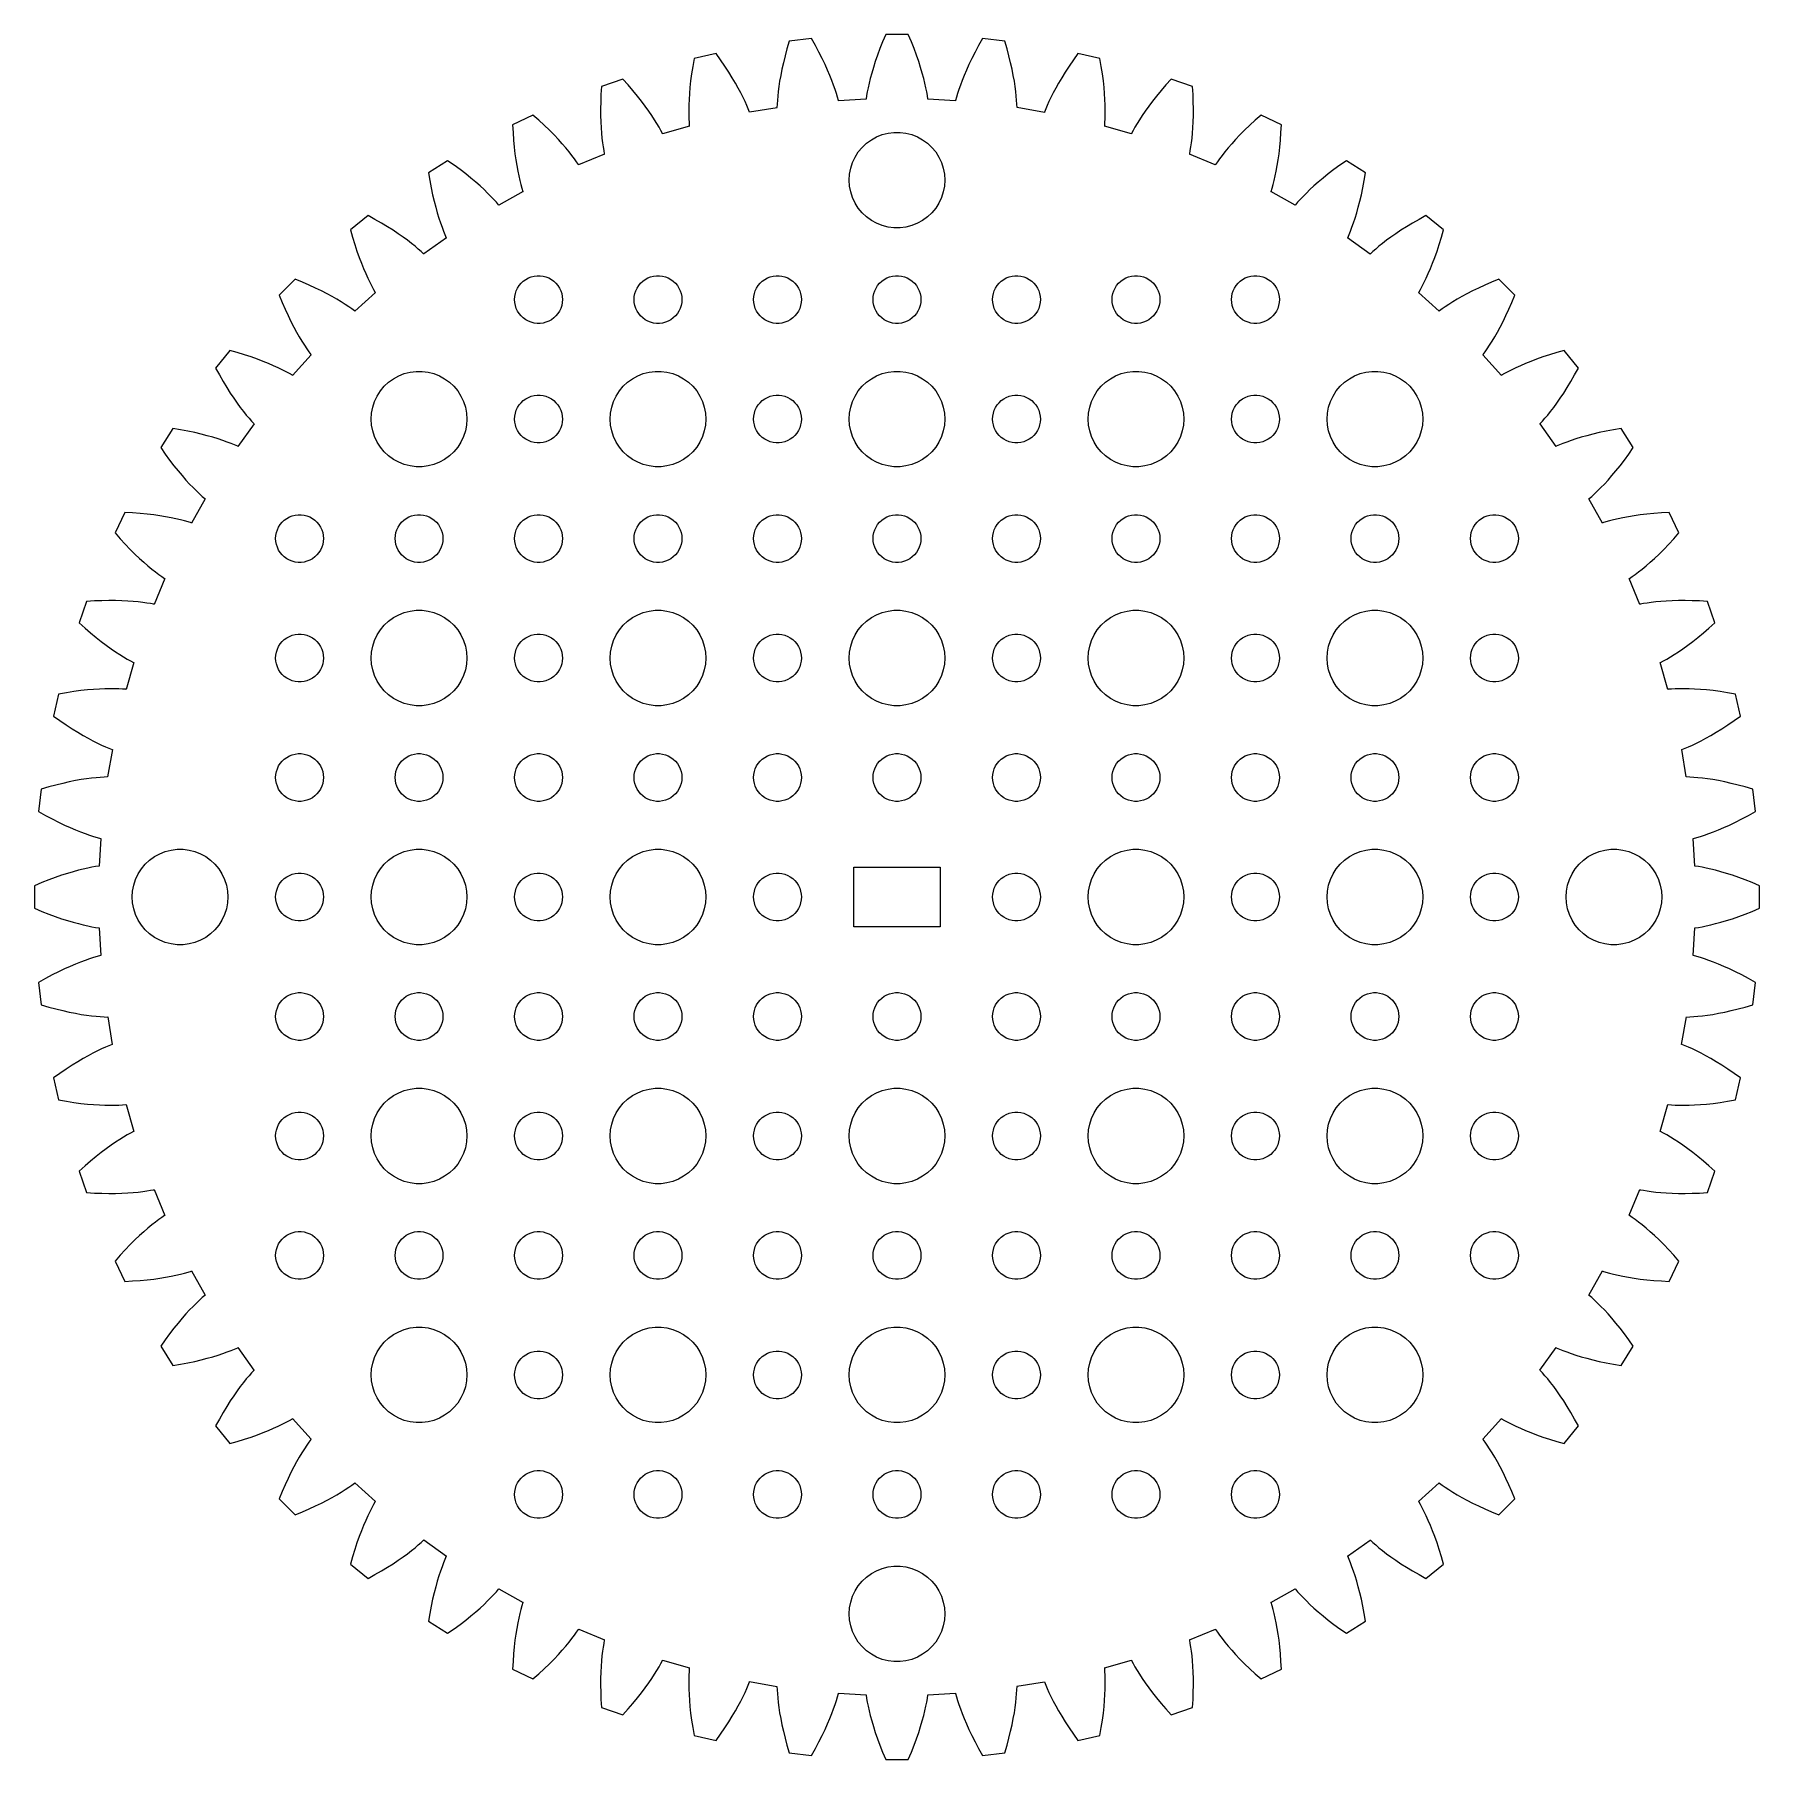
# Model space of a CAD drawing. Header units: metres. Extents: x -54 to 54, y 56 to 164.
import ezdxf

# ---------------------------------------------------------------- set-up
doc = ezdxf.new("R2010")
doc.units = ezdxf.units.M

msp = doc.modelspace()

# ---------------------------------------------------------------- linework, layer by layer
for p, q in [((-6.76447, 163.718), (-6.90468, 163.245)), ((-5.35844, 163.876), (-6.76447, 163.718)), ((-5.11647, 163.446), (-5.35844, 163.876)), ((-0.89977, 163.683), (-1.07236, 163.248)), ((-0.70746, 164.137), (-0.89977, 163.683)), ((0.70746, 164.137), (-0.70746, 164.137)), ((0.89977, 163.683), (0.70746, 164.137)), ((1.07236, 163.248), (0.89977, 163.683)), ((5.35844, 163.876), (5.11647, 163.446)), ((6.76447, 163.718), (5.35844, 163.876)), ((6.90468, 163.245), (6.76447, 163.718)), ((-12.7364, 162.623), (-12.8228, 162.137)), ((-11.357, 162.937), (-12.7364, 162.623)), ((-11.0684, 162.537), (-11.357, 162.937)), ((-10.8033, 162.151), (-11.0684, 162.537)), ((-7.02747, 162.793), (-7.13385, 162.363)), ((-6.90468, 163.245), (-7.02747, 162.793)), ((-4.89624, 163.033), (-5.11647, 163.446)), ((-4.69691, 162.638), (-4.89624, 163.033)), ((-4.51752, 162.261), (-4.69691, 162.638)), ((-1.36227, 162.438), (-1.48166, 162.065)), ((-1.22618, 162.833), (-1.36227, 162.438)), ((-1.07236, 163.248), (-1.22618, 162.833)), ((1.22618, 162.833), (1.07236, 163.248)), ((1.36227, 162.438), (1.22618, 162.833)), ((1.48166, 162.065), (1.36227, 162.438)), ((4.69691, 162.638), (4.51752, 162.261)), ((4.89624, 163.033), (4.69691, 162.638)), ((5.11647, 163.446), (4.89624, 163.033)), ((7.02747, 162.793), (6.90468, 163.245)), ((7.13385, 162.363), (7.02747, 162.793)), ((11.0684, 162.537), (10.8033, 162.151)), ((11.357, 162.937), (11.0684, 162.537)), ((12.7364, 162.623), (11.357, 162.937)), ((12.8228, 162.137), (12.7364, 162.623)), ((-17.2127, 161.333), (-18.5482, 160.866)), ((-16.8811, 160.968), (-17.2127, 161.333)), ((-12.8942, 161.674), (-12.9518, 161.235)), ((-12.8228, 162.137), (-12.8942, 161.674)), ((-10.5609, 161.781), (-10.8033, 162.151)), ((-10.3405, 161.427), (-10.5609, 161.781)), ((-10.1411, 161.089), (-10.3405, 161.427)), ((-7.30177, 161.572), (-7.36545, 161.211)), ((-7.22493, 161.956), (-7.30177, 161.572)), ((-7.13385, 162.363), (-7.22493, 161.956)), ((-4.35709, 161.904), (-4.51752, 162.261)), ((-4.21471, 161.566), (-4.35709, 161.904)), ((-4.08936, 161.249), (-4.21471, 161.566)), ((-1.67439, 161.384), (-1.74988, 161.078)), ((-1.58534, 161.714), (-1.67439, 161.384)), ((-1.48166, 162.065), (-1.58534, 161.714)), ((1.58534, 161.714), (1.48166, 162.065)), ((1.67439, 161.384), (1.58534, 161.714)), ((1.74988, 161.078), (1.67439, 161.384)), ((4.21471, 161.566), (4.08936, 161.249)), ((4.35709, 161.904), (4.21471, 161.566)), ((4.51752, 162.261), (4.35709, 161.904)), ((7.22493, 161.956), (7.13385, 162.363)), ((7.30177, 161.572), (7.22493, 161.956)), ((7.36545, 161.211), (7.30177, 161.572)), ((10.3405, 161.427), (10.1411, 161.089)), ((10.5609, 161.781), (10.3405, 161.427)), ((10.8033, 162.151), (10.5609, 161.781)), ((12.8942, 161.674), (12.8228, 162.137)), ((12.9518, 161.235), (12.8942, 161.674)), ((17.2127, 161.333), (16.8811, 160.968)), ((18.5482, 160.866), (17.2127, 161.333)), ((-18.5796, 160.373), (-18.5988, 159.906)), ((-18.5482, 160.866), (-18.5796, 160.373)), ((-16.5744, 160.614), (-16.8811, 160.968)), ((-16.2922, 160.273), (-16.5744, 160.614)), ((-16.0334, 159.946), (-16.2922, 160.273)), ((-13.0301, 160.43), (-13.0529, 160.064)), ((-12.9967, 160.82), (-13.0301, 160.43)), ((-12.9518, 161.235), (-12.9967, 160.82)), ((-9.96176, 160.77), (-10.1411, 161.089)), ((-9.80168, 160.469), (-9.96176, 160.77)), ((-9.6599, 160.187), (-9.80168, 160.469)), ((-7.48868, 160.272), (-7.51086, 160.008)), ((-7.45778, 160.561), (-7.48868, 160.272)), ((-7.41708, 160.874), (-7.45778, 160.561)), ((-7.36545, 161.211), (-7.41708, 160.874)), ((-3.98003, 160.953), (-4.08936, 161.249)), ((-3.88571, 160.678), (-3.98003, 160.953)), ((-3.80534, 160.426), (-3.88571, 160.678)), ((-3.73788, 160.196), (-3.80534, 160.426)), ((-1.90581, 160.299), (-1.93796, 160.088)), ((-1.86449, 160.535), (-1.90581, 160.299)), ((-1.81288, 160.795), (-1.86449, 160.535)), ((-1.74988, 161.078), (-1.81288, 160.795)), ((1.81288, 160.795), (1.74988, 161.078)), ((1.86449, 160.535), (1.81288, 160.795)), ((1.90581, 160.299), (1.86449, 160.535)), ((1.93796, 160.088), (1.90581, 160.299)), ((3.80534, 160.426), (3.73788, 160.196)), ((3.88571, 160.678), (3.80534, 160.426)), ((3.98003, 160.953), (3.88571, 160.678)), ((4.08936, 161.249), (3.98003, 160.953)), ((7.41708, 160.874), (7.36545, 161.211)), ((7.45778, 160.561), (7.41708, 160.874)), ((7.48868, 160.272), (7.45778, 160.561)), ((7.51086, 160.008), (7.48868, 160.272)), ((9.80168, 160.469), (9.6599, 160.187)), ((9.96176, 160.77), (9.80168, 160.469)), ((10.1411, 161.089), (9.96176, 160.77)), ((12.9967, 160.82), (12.9518, 161.235)), ((13.0301, 160.43), (12.9967, 160.82)), ((13.0529, 160.064), (13.0301, 160.43)), ((16.2922, 160.273), (16.0334, 159.946)), ((16.5744, 160.614), (16.2922, 160.273)), ((16.8811, 160.968), (16.5744, 160.614)), ((18.5796, 160.373), (18.5482, 160.866)), ((18.5988, 159.906), (18.5796, 160.373)), ((-18.5988, 159.906), (-18.6069, 159.463)), ((-18.6069, 159.463), (-18.6051, 159.046)), ((-15.7975, 159.633), (-16.0334, 159.946)), ((-15.5835, 159.335), (-15.7975, 159.633)), ((-15.3908, 159.054), (-15.5835, 159.335)), ((-13.0665, 159.724), (-13.0719, 159.408)), ((-13.0719, 159.408), (-13.0703, 159.118)), ((-13.0529, 160.064), (-13.0665, 159.724)), ((-9.53543, 159.925), (-9.6599, 160.187)), ((-9.42732, 159.683), (-9.53543, 159.925)), ((-9.33456, 159.462), (-9.42732, 159.683)), ((-9.25615, 159.263), (-9.33456, 159.462)), ((-9.25433, 159.253), (-9.25615, 159.263)), ((-7.53168, 159.542), (-9.25433, 159.253)), ((-7.52553, 159.769), (-7.53378, 159.556)), ((-7.53378, 159.556), (-7.53168, 159.542)), ((-7.51086, 160.008), (-7.52553, 159.769)), ((-3.68224, 159.99), (-3.73788, 160.196)), ((-3.6815, 159.98), (-3.68224, 159.99)), ((-1.93741, 160.073), (-3.6815, 159.98)), ((-1.93796, 160.088), (-1.93741, 160.073)), ((1.93758, 160.078), (1.93796, 160.088)), ((3.6812, 159.976), (1.93758, 160.078)), ((3.68224, 159.99), (3.6812, 159.976)), ((3.73788, 160.196), (3.68224, 159.99)), ((7.52553, 159.769), (7.51086, 160.008)), ((7.53378, 159.556), (7.52553, 159.769)), ((7.5323, 159.546), (7.53378, 159.556)), ((9.25356, 159.249), (7.5323, 159.546)), ((9.25615, 159.263), (9.25356, 159.249)), ((9.33456, 159.462), (9.25615, 159.263)), ((9.42732, 159.683), (9.33456, 159.462)), ((9.53543, 159.925), (9.42732, 159.683)), ((9.6599, 160.187), (9.53543, 159.925)), ((13.0665, 159.724), (13.0529, 160.064)), ((13.0719, 159.408), (13.0665, 159.724)), ((13.0703, 159.118), (13.0719, 159.408)), ((15.5835, 159.335), (15.3908, 159.054)), ((15.7975, 159.633), (15.5835, 159.335)), ((16.0334, 159.946), (15.7975, 159.633)), ((18.6069, 159.463), (18.5988, 159.906)), ((18.6051, 159.046), (18.6069, 159.463)), ((-22.8519, 159.083), (-24.1267, 158.469)), ((-24.1267, 158.469), (-24.1028, 157.976)), ((-22.4815, 158.757), (-22.8519, 159.083)), ((-22.1372, 158.44), (-22.4815, 158.757)), ((-21.8185, 158.133), (-22.1372, 158.44)), ((-21.5247, 157.836), (-21.8185, 158.133)), ((-18.6051, 159.046), (-18.5945, 158.654)), ((-18.5945, 158.654), (-18.5763, 158.288)), ((-18.5763, 158.288), (-18.5516, 157.948)), ((-15.2183, 158.79), (-15.3908, 159.054)), ((-15.0652, 158.543), (-15.2183, 158.79)), ((-14.9308, 158.315), (-15.0652, 158.543)), ((-14.8139, 158.106), (-14.9308, 158.315)), ((-14.7136, 157.917), (-14.8139, 158.106)), ((-13.0312, 158.387), (-14.7107, 157.907)), ((-13.0703, 159.118), (-13.0628, 158.853)), ((-13.0628, 158.853), (-13.0506, 158.614)), ((-13.0506, 158.614), (-13.0349, 158.4)), ((-13.0349, 158.4), (-13.0312, 158.387)), ((13.0323, 158.391), (13.0349, 158.4)), ((14.7095, 157.903), (13.0323, 158.391)), ((13.0349, 158.4), (13.0506, 158.614)), ((13.0506, 158.614), (13.0628, 158.853)), ((13.0628, 158.853), (13.0703, 159.118)), ((14.8139, 158.106), (14.7136, 157.917)), ((14.9308, 158.315), (14.8139, 158.106)), ((15.0652, 158.543), (14.9308, 158.315)), ((15.2183, 158.79), (15.0652, 158.543)), ((15.3908, 159.054), (15.2183, 158.79)), ((18.5516, 157.948), (18.5763, 158.288)), ((18.5763, 158.288), (18.5945, 158.654)), ((18.5945, 158.654), (18.6051, 159.046)), ((21.8185, 158.133), (21.5247, 157.836)), ((22.1372, 158.44), (21.8185, 158.133)), ((22.4815, 158.757), (22.1372, 158.44)), ((22.8519, 159.083), (22.4815, 158.757)), ((24.1267, 158.469), (22.8519, 159.083)), ((24.1028, 157.976), (24.1267, 158.469)), ((-24.1028, 157.976), (-24.0695, 157.509)), ((-24.0695, 157.509), (-24.028, 157.069)), ((-24.028, 157.069), (-23.9795, 156.654)), ((-21.2552, 157.552), (-21.5247, 157.836)), ((-21.0093, 157.28), (-21.2552, 157.552)), ((-20.7863, 157.022), (-21.0093, 157.28)), ((-20.5853, 156.779), (-20.7863, 157.022)), ((-18.5516, 157.948), (-18.5217, 157.634)), ((-18.5217, 157.634), (-18.4875, 157.345)), ((-18.4875, 157.345), (-18.4505, 157.083)), ((-18.4505, 157.083), (-18.4116, 156.847)), ((-14.7107, 157.907), (-14.7136, 157.917)), ((-2.42705, 156.763), (-2.1869, 157.054)), ((-2.1869, 157.054), (-1.91226, 157.312)), ((-1.91226, 157.312), (-1.60747, 157.533)), ((-1.60747, 157.533), (-1.27733, 157.714)), ((-1.27733, 157.714), (-0.92705, 157.853)), ((-0.92705, 157.853), (-0.56213, 157.947)), ((-0.56213, 157.947), (-0.18837, 157.994)), ((-0.18837, 157.994), (0.18837, 157.994)), ((0.18837, 157.994), (0.56213, 157.947)), ((0.56213, 157.947), (0.92705, 157.853)), ((0.92705, 157.853), (1.27733, 157.714)), ((1.27733, 157.714), (1.60747, 157.533)), ((1.60747, 157.533), (1.91226, 157.312)), ((1.91226, 157.312), (2.1869, 157.054)), ((2.1869, 157.054), (2.42705, 156.763)), ((14.7136, 157.917), (14.7095, 157.903)), ((18.4116, 156.847), (18.4505, 157.083)), ((18.4505, 157.083), (18.4875, 157.345)), ((18.4875, 157.345), (18.5217, 157.634)), ((18.5217, 157.634), (18.5516, 157.948)), ((20.7863, 157.022), (20.5853, 156.779)), ((21.0093, 157.28), (20.7863, 157.022)), ((21.2552, 157.552), (21.0093, 157.28)), ((21.5247, 157.836), (21.2552, 157.552)), ((23.9795, 156.654), (24.028, 157.069)), ((24.028, 157.069), (24.0695, 157.509)), ((24.0695, 157.509), (24.1028, 157.976)), ((-28.2038, 156.216), (-29.4018, 155.463)), ((-27.7992, 155.933), (-28.2038, 156.216)), ((-27.4215, 155.657), (-27.7992, 155.933)), ((-23.9795, 156.654), (-23.9251, 156.266)), ((-23.9251, 156.266), (-23.866, 155.904)), ((-20.4056, 156.551), (-20.5853, 156.779)), ((-20.2464, 156.339), (-20.4056, 156.551)), ((-20.1069, 156.145), (-20.2464, 156.339)), ((-19.9861, 155.968), (-20.1069, 156.145)), ((-19.9822, 155.959), (-19.9861, 155.968)), ((-18.3669, 156.624), (-19.9822, 155.959)), ((-18.4116, 156.847), (-18.3721, 156.637)), ((-18.3721, 156.637), (-18.3669, 156.624)), ((-2.90575, 155.746), (-2.78932, 156.104)), ((-2.78932, 156.104), (-2.62891, 156.445)), ((-2.62891, 156.445), (-2.42705, 156.763)), ((2.42705, 156.763), (2.62891, 156.445)), ((2.62891, 156.445), (2.78932, 156.104)), ((2.78932, 156.104), (2.90575, 155.746)), ((18.3684, 156.628), (18.3721, 156.637)), ((19.9805, 155.955), (18.3684, 156.628)), ((18.3721, 156.637), (18.4116, 156.847)), ((19.9861, 155.968), (19.9805, 155.955)), ((20.1069, 156.145), (19.9861, 155.968)), ((20.2464, 156.339), (20.1069, 156.145)), ((20.4056, 156.551), (20.2464, 156.339)), ((20.5853, 156.779), (20.4056, 156.551)), ((23.866, 155.904), (23.9251, 156.266)), ((23.9251, 156.266), (23.9795, 156.654)), ((27.7992, 155.933), (27.4215, 155.657)), ((28.2038, 156.216), (27.7992, 155.933)), ((29.4018, 155.463), (28.2038, 156.216)), ((-29.4018, 155.463), (-29.3229, 154.976)), ((-29.3229, 154.976), (-29.2375, 154.516)), ((-27.0705, 155.387), (-27.4215, 155.657)), ((-26.7454, 155.126), (-27.0705, 155.387)), ((-26.4457, 154.873), (-26.7454, 155.126)), ((-26.1709, 154.631), (-26.4457, 154.873)), ((-23.866, 155.904), (-23.8034, 155.569)), ((-23.8034, 155.569), (-23.7385, 155.26)), ((-23.7385, 155.26), (-23.6723, 154.978)), ((-23.6723, 154.978), (-23.6061, 154.721)), ((-3, 155), (-2.97633, 155.376)), ((-2.97633, 154.624), (-3, 155)), ((-2.97633, 155.376), (-2.90575, 155.746)), ((2.90575, 155.746), (2.97633, 155.376)), ((2.97633, 155.376), (3, 155)), ((3, 155), (2.97633, 154.624)), ((23.6061, 154.721), (23.6723, 154.978)), ((23.6723, 154.978), (23.7385, 155.26)), ((23.7385, 155.26), (23.8034, 155.569)), ((23.8034, 155.569), (23.866, 155.904)), ((26.4457, 154.873), (26.1709, 154.631)), ((26.7454, 155.126), (26.4457, 154.873)), ((27.0705, 155.387), (26.7454, 155.126)), ((27.4215, 155.657), (27.0705, 155.387)), ((29.2375, 154.516), (29.3229, 154.976)), ((29.3229, 154.976), (29.4018, 155.463)), ((-29.2375, 154.516), (-29.1469, 154.082)), ((-29.1469, 154.082), (-29.0523, 153.676)), ((-25.9204, 154.399), (-26.1709, 154.631)), ((-25.6934, 154.18), (-25.9204, 154.399)), ((-25.4894, 153.974), (-25.6934, 154.18)), ((-25.3075, 153.781), (-25.4894, 153.974)), ((-25.147, 153.603), (-25.3075, 153.781)), ((-23.4716, 154.274), (-25.0023, 153.433)), ((-23.6061, 154.721), (-23.541, 154.491)), ((-23.541, 154.491), (-23.4782, 154.286)), ((-23.4782, 154.286), (-23.4716, 154.274)), ((-2.90575, 154.254), (-2.97633, 154.624)), ((-2.78932, 153.896), (-2.90575, 154.254)), ((-2.62891, 153.555), (-2.78932, 153.896)), ((2.78932, 153.896), (2.62891, 153.555)), ((2.90575, 154.254), (2.78932, 153.896)), ((2.97633, 154.624), (2.90575, 154.254)), ((23.4736, 154.278), (23.4782, 154.286)), ((25.0002, 153.429), (23.4736, 154.278)), ((23.4782, 154.286), (23.541, 154.491)), ((23.541, 154.491), (23.6061, 154.721)), ((25.3075, 153.781), (25.147, 153.603)), ((25.4894, 153.974), (25.3075, 153.781)), ((25.6934, 154.18), (25.4894, 153.974)), ((25.9204, 154.399), (25.6934, 154.18)), ((26.1709, 154.631), (25.9204, 154.399)), ((29.0523, 153.676), (29.1469, 154.082)), ((29.1469, 154.082), (29.2375, 154.516)), ((-33.201, 152.767), (-34.3072, 151.885)), ((-32.7673, 152.532), (-33.201, 152.767)), ((-29.0523, 153.676), (-28.9548, 153.296)), ((-28.9548, 153.296), (-28.8556, 152.944)), ((-28.8556, 152.944), (-28.7559, 152.618)), ((-25.0072, 153.441), (-25.147, 153.603)), ((-25.0023, 153.433), (-25.0072, 153.441)), ((-2.42705, 153.237), (-2.62891, 153.555)), ((-2.1869, 152.946), (-2.42705, 153.237)), ((-1.91226, 152.688), (-2.1869, 152.946)), ((-1.60747, 152.467), (-1.91226, 152.688)), ((1.91226, 152.688), (1.60747, 152.467)), ((2.1869, 152.946), (1.91226, 152.688)), ((2.42705, 153.237), (2.1869, 152.946)), ((2.62891, 153.555), (2.42705, 153.237)), ((25.0072, 153.441), (25.0002, 153.429)), ((25.147, 153.603), (25.0072, 153.441)), ((28.7559, 152.618), (28.8556, 152.944)), ((28.8556, 152.944), (28.9548, 153.296)), ((28.9548, 153.296), (29.0523, 153.676)), ((33.201, 152.767), (32.7673, 152.532)), ((34.3072, 151.885), (33.201, 152.767)), ((-34.3072, 151.885), (-34.1742, 151.41)), ((-32.3611, 152.299), (-32.7673, 152.532)), ((-31.982, 152.071), (-32.3611, 152.299)), ((-31.6297, 151.847), (-31.982, 152.071)), ((-31.3036, 151.63), (-31.6297, 151.847)), ((-31.0034, 151.42), (-31.3036, 151.63)), ((-28.7559, 152.618), (-28.6568, 152.318)), ((-28.6568, 152.318), (-28.5594, 152.045)), ((-28.5594, 152.045), (-28.4649, 151.797)), ((-28.4649, 151.797), (-28.3744, 151.576)), ((-1.27733, 152.286), (-1.60747, 152.467)), ((-0.92705, 152.147), (-1.27733, 152.286)), ((-0.56213, 152.053), (-0.92705, 152.147)), ((-0.18837, 152.006), (-0.56213, 152.053)), ((0.18837, 152.006), (-0.18837, 152.006)), ((0.56213, 152.053), (0.18837, 152.006)), ((0.92705, 152.147), (0.56213, 152.053)), ((1.27733, 152.286), (0.92705, 152.147)), ((1.60747, 152.467), (1.27733, 152.286)), ((28.3744, 151.576), (28.4649, 151.797)), ((28.4649, 151.797), (28.5594, 152.045)), ((28.5594, 152.045), (28.6568, 152.318)), ((28.6568, 152.318), (28.7559, 152.618)), ((31.3036, 151.63), (31.0034, 151.42)), ((31.6297, 151.847), (31.3036, 151.63)), ((31.982, 152.071), (31.6297, 151.847)), ((32.3611, 152.299), (31.982, 152.071)), ((32.7673, 152.532), (32.3611, 152.299)), ((34.1742, 151.41), (34.3072, 151.885)), ((-34.1742, 151.41), (-34.0379, 150.962)), ((-34.0379, 150.962), (-33.8993, 150.542)), ((-33.8993, 150.542), (-33.7598, 150.149)), ((-30.7286, 151.218), (-31.0034, 151.42)), ((-30.4785, 151.025), (-30.7286, 151.218)), ((-30.2526, 150.843), (-30.4785, 151.025)), ((-30.0503, 150.672), (-30.2526, 150.843)), ((-29.8709, 150.514), (-30.0503, 150.672)), ((-29.7139, 150.368), (-29.8709, 150.514)), ((-28.2811, 151.368), (-29.708, 150.36)), ((-28.3744, 151.576), (-28.2891, 151.379)), ((-28.2891, 151.379), (-28.2811, 151.368)), ((28.2835, 151.371), (28.2891, 151.379)), ((29.7056, 150.357), (28.2835, 151.371)), ((28.2891, 151.379), (28.3744, 151.576)), ((29.8709, 150.514), (29.7139, 150.368)), ((30.0503, 150.672), (29.8709, 150.514)), ((30.2526, 150.843), (30.0503, 150.672)), ((30.4785, 151.025), (30.2526, 150.843)), ((30.7286, 151.218), (30.4785, 151.025)), ((31.0034, 151.42), (30.7286, 151.218)), ((33.7598, 150.149), (33.8993, 150.542)), ((33.8993, 150.542), (34.0379, 150.962)), ((34.0379, 150.962), (34.1742, 151.41)), ((-33.7598, 150.149), (-33.6205, 149.782)), ((-33.6205, 149.782), (-33.4824, 149.443)), ((-33.4824, 149.443), (-33.3467, 149.13)), ((-29.708, 150.36), (-29.7139, 150.368)), ((29.7139, 150.368), (29.7056, 150.357)), ((33.3467, 149.13), (33.4824, 149.443)), ((33.4824, 149.443), (33.6205, 149.782)), ((33.6205, 149.782), (33.7598, 150.149)), ((-37.7806, 148.781), (-38.7811, 147.781)), ((-37.3233, 148.596), (-37.7806, 148.781)), ((-36.8936, 148.41), (-37.3233, 148.596)), ((-36.4913, 148.225), (-36.8936, 148.41)), ((-33.3467, 149.13), (-33.2147, 148.843)), ((-33.2147, 148.843), (-33.0873, 148.583)), ((-33.0873, 148.583), (-32.9657, 148.347)), ((-32.9657, 148.347), (-32.851, 148.137)), ((-23.8145, 148.223), (-23.7135, 148.382)), ((-23.7135, 148.382), (-23.5934, 148.527)), ((-23.5934, 148.527), (-23.4561, 148.656)), ((-23.4561, 148.656), (-23.3037, 148.766)), ((-23.3037, 148.766), (-23.1387, 148.857)), ((-23.1387, 148.857), (-22.9635, 148.927)), ((-22.9635, 148.927), (-22.7811, 148.973)), ((-22.7811, 148.973), (-22.5942, 148.997)), ((-22.5942, 148.997), (-22.4058, 148.997)), ((-22.4058, 148.997), (-22.2189, 148.973)), ((-22.2189, 148.973), (-22.0365, 148.927)), ((-22.0365, 148.927), (-21.8613, 148.857)), ((-21.8613, 148.857), (-21.6963, 148.766)), ((-21.6963, 148.766), (-21.5439, 148.656)), ((-21.5439, 148.656), (-21.4065, 148.527)), ((-21.4065, 148.527), (-21.2865, 148.382)), ((-21.2865, 148.382), (-21.1855, 148.223)), ((-16.3145, 148.223), (-16.2135, 148.382)), ((-16.2135, 148.382), (-16.0934, 148.527)), ((-16.0934, 148.527), (-15.9561, 148.656)), ((-15.9561, 148.656), (-15.8037, 148.766)), ((-15.8037, 148.766), (-15.6387, 148.857)), ((-15.6387, 148.857), (-15.4635, 148.927)), ((-15.4635, 148.927), (-15.2811, 148.973)), ((-15.2811, 148.973), (-15.0942, 148.997)), ((-15.0942, 148.997), (-14.9058, 148.997)), ((-14.9058, 148.997), (-14.7189, 148.973)), ((-14.7189, 148.973), (-14.5365, 148.927)), ((-14.5365, 148.927), (-14.3613, 148.857)), ((-14.3613, 148.857), (-14.1963, 148.766)), ((-14.1963, 148.766), (-14.0439, 148.656)), ((-14.0439, 148.656), (-13.9065, 148.527)), ((-13.9065, 148.527), (-13.7865, 148.382)), ((-13.7865, 148.382), (-13.6855, 148.223)), ((-8.81445, 148.223), (-8.71352, 148.382)), ((-8.71352, 148.382), (-8.59344, 148.527)), ((-8.59344, 148.527), (-8.45613, 148.656)), ((-8.45613, 148.656), (-8.30373, 148.766)), ((-8.30373, 148.766), (-8.13866, 148.857)), ((-8.13866, 148.857), (-7.96352, 148.927)), ((-7.96352, 148.927), (-7.78107, 148.973)), ((-7.78107, 148.973), (-7.59418, 148.997)), ((-7.59418, 148.997), (-7.40581, 148.997)), ((-7.40581, 148.997), (-7.21892, 148.973)), ((-7.21892, 148.973), (-7.03647, 148.927)), ((-7.03647, 148.927), (-6.86133, 148.857)), ((-6.86133, 148.857), (-6.69626, 148.766)), ((-6.69626, 148.766), (-6.54385, 148.656)), ((-6.54385, 148.656), (-6.40654, 148.527)), ((-6.40654, 148.527), (-6.28647, 148.382)), ((-6.28647, 148.382), (-6.18553, 148.223)), ((-1.31445, 148.223), (-1.21352, 148.382)), ((-1.21352, 148.382), (-1.09344, 148.527)), ((-1.09344, 148.527), (-0.95613, 148.656)), ((-0.95613, 148.656), (-0.80373, 148.766)), ((-0.80373, 148.766), (-0.63866, 148.857)), ((-0.63866, 148.857), (-0.46352, 148.927)), ((-0.46352, 148.927), (-0.28107, 148.973)), ((-0.28107, 148.973), (-0.09418, 148.997)), ((-0.09418, 148.997), (0.09418, 148.997)), ((0.09418, 148.997), (0.28107, 148.973)), ((0.28107, 148.973), (0.46352, 148.927)), ((0.46352, 148.927), (0.63866, 148.857)), ((0.63866, 148.857), (0.80373, 148.766)), ((0.80373, 148.766), (0.95613, 148.656)), ((0.95613, 148.656), (1.09344, 148.527)), ((1.09344, 148.527), (1.21352, 148.382)), ((1.21352, 148.382), (1.31445, 148.223)), ((6.18553, 148.223), (6.28647, 148.382)), ((6.28647, 148.382), (6.40654, 148.527)), ((6.40654, 148.527), (6.54385, 148.656)), ((6.54385, 148.656), (6.69626, 148.766)), ((6.69626, 148.766), (6.86133, 148.857)), ((6.86133, 148.857), (7.03647, 148.927)), ((7.03647, 148.927), (7.21892, 148.973)), ((7.21892, 148.973), (7.40581, 148.997)), ((7.40581, 148.997), (7.59418, 148.997)), ((7.59418, 148.997), (7.78107, 148.973)), ((7.78107, 148.973), (7.96352, 148.927)), ((7.96352, 148.927), (8.13866, 148.857)), ((8.13866, 148.857), (8.30373, 148.766)), ((8.30373, 148.766), (8.45613, 148.656)), ((8.45613, 148.656), (8.59344, 148.527)), ((8.59344, 148.527), (8.71352, 148.382)), ((8.71352, 148.382), (8.81445, 148.223)), ((13.6855, 148.223), (13.7865, 148.382)), ((13.7865, 148.382), (13.9065, 148.527)), ((13.9065, 148.527), (14.0439, 148.656)), ((14.0439, 148.656), (14.1963, 148.766)), ((14.1963, 148.766), (14.3613, 148.857)), ((14.3613, 148.857), (14.5365, 148.927)), ((14.5365, 148.927), (14.7189, 148.973)), ((14.7189, 148.973), (14.9058, 148.997)), ((14.9058, 148.997), (15.0942, 148.997)), ((15.0942, 148.997), (15.2811, 148.973)), ((15.2811, 148.973), (15.4635, 148.927)), ((15.4635, 148.927), (15.6387, 148.857)), ((15.6387, 148.857), (15.8037, 148.766)), ((15.8037, 148.766), (15.9561, 148.656)), ((15.9561, 148.656), (16.0934, 148.527)), ((16.0934, 148.527), (16.2135, 148.382)), ((16.2135, 148.382), (16.3145, 148.223)), ((21.1855, 148.223), (21.2865, 148.382)), ((21.2865, 148.382), (21.4065, 148.527)), ((21.4065, 148.527), (21.5439, 148.656)), ((21.5439, 148.656), (21.6963, 148.766)), ((21.6963, 148.766), (21.8613, 148.857)), ((21.8613, 148.857), (22.0365, 148.927)), ((22.0365, 148.927), (22.2189, 148.973)), ((22.2189, 148.973), (22.4058, 148.997)), ((22.4058, 148.997), (22.5942, 148.997)), ((22.5942, 148.997), (22.7811, 148.973)), ((22.7811, 148.973), (22.9635, 148.927)), ((22.9635, 148.927), (23.1387, 148.857)), ((23.1387, 148.857), (23.3037, 148.766)), ((23.3037, 148.766), (23.4561, 148.656)), ((23.4561, 148.656), (23.5934, 148.527)), ((23.5934, 148.527), (23.7135, 148.382)), ((23.7135, 148.382), (23.8145, 148.223)), ((32.851, 148.137), (32.9657, 148.347)), ((32.9657, 148.347), (33.0873, 148.583)), ((33.0873, 148.583), (33.2147, 148.843)), ((33.2147, 148.843), (33.3467, 149.13)), ((36.8936, 148.41), (36.4913, 148.225)), ((37.3233, 148.596), (36.8936, 148.41)), ((37.7806, 148.781), (37.3233, 148.596)), ((38.7811, 147.781), (37.7806, 148.781)), ((-38.7811, 147.781), (-38.5958, 147.323)), ((-38.5958, 147.323), (-38.4101, 146.894)), ((-36.1162, 148.043), (-36.4913, 148.225)), ((-35.7679, 147.863), (-36.1162, 148.043)), ((-35.446, 147.688), (-35.7679, 147.863)), ((-35.1503, 147.518), (-35.446, 147.688)), ((-34.8802, 147.355), (-35.1503, 147.518)), ((-34.6353, 147.199), (-34.8802, 147.355)), ((-32.735, 147.941), (-34.0402, 146.78)), ((-32.851, 148.137), (-32.7442, 147.952)), ((-32.7442, 147.952), (-32.735, 147.941)), ((-24, 147.5), (-23.9882, 147.688)), ((-23.9882, 147.312), (-24, 147.5)), ((-23.9882, 147.688), (-23.9529, 147.873)), ((-23.9529, 147.127), (-23.9882, 147.312)), ((-23.9529, 147.873), (-23.8947, 148.052)), ((-23.8947, 148.052), (-23.8145, 148.223)), ((-21.1855, 148.223), (-21.1053, 148.052)), ((-21.1053, 148.052), (-21.0471, 147.873)), ((-21.0471, 147.873), (-21.0118, 147.688)), ((-21.0118, 147.312), (-21.0471, 147.127)), ((-21.0118, 147.688), (-21, 147.5)), ((-21, 147.5), (-21.0118, 147.312)), ((-16.5, 147.5), (-16.4882, 147.688)), ((-16.4882, 147.312), (-16.5, 147.5)), ((-16.4882, 147.688), (-16.4529, 147.873)), ((-16.4529, 147.127), (-16.4882, 147.312)), ((-16.4529, 147.873), (-16.3947, 148.052)), ((-16.3947, 148.052), (-16.3145, 148.223)), ((-13.6855, 148.223), (-13.6053, 148.052)), ((-13.6053, 148.052), (-13.5471, 147.873)), ((-13.5471, 147.873), (-13.5118, 147.688)), ((-13.5118, 147.312), (-13.5471, 147.127)), ((-13.5118, 147.688), (-13.5, 147.5)), ((-13.5, 147.5), (-13.5118, 147.312)), ((-9, 147.5), (-8.98816, 147.688)), ((-8.98816, 147.312), (-9, 147.5)), ((-8.98816, 147.688), (-8.95287, 147.873)), ((-8.95287, 147.127), (-8.98816, 147.312)), ((-8.95287, 147.873), (-8.89465, 148.052)), ((-8.89465, 148.052), (-8.81445, 148.223)), ((-6.18553, 148.223), (-6.10533, 148.052)), ((-6.10533, 148.052), (-6.04712, 147.873)), ((-6.04712, 147.873), (-6.01183, 147.688)), ((-6.01183, 147.312), (-6.04712, 147.127)), ((-6.01183, 147.688), (-6, 147.5)), ((-6, 147.5), (-6.01183, 147.312)), ((-1.5, 147.5), (-1.48816, 147.688)), ((-1.48816, 147.312), (-1.5, 147.5)), ((-1.48816, 147.688), (-1.45287, 147.873)), ((-1.45287, 147.127), (-1.48816, 147.312)), ((-1.45287, 147.873), (-1.39465, 148.052)), ((-1.39465, 148.052), (-1.31445, 148.223)), ((1.31445, 148.223), (1.39465, 148.052)), ((1.39465, 148.052), (1.45287, 147.873)), ((1.45287, 147.873), (1.48816, 147.688)), ((1.48816, 147.312), (1.45287, 147.127)), ((1.48816, 147.688), (1.5, 147.5)), ((1.5, 147.5), (1.48816, 147.312)), ((6, 147.5), (6.01183, 147.688)), ((6.01183, 147.312), (6, 147.5)), ((6.01183, 147.688), (6.04712, 147.873)), ((6.04712, 147.127), (6.01183, 147.312)), ((6.04712, 147.873), (6.10533, 148.052)), ((6.10533, 148.052), (6.18553, 148.223)), ((8.81445, 148.223), (8.89465, 148.052)), ((8.89465, 148.052), (8.95287, 147.873)), ((8.95287, 147.873), (8.98816, 147.688)), ((8.98816, 147.312), (8.95287, 147.127)), ((8.98816, 147.688), (9, 147.5)), ((9, 147.5), (8.98816, 147.312)), ((13.5, 147.5), (13.5118, 147.688)), ((13.5118, 147.312), (13.5, 147.5)), ((13.5118, 147.688), (13.5471, 147.873)), ((13.5471, 147.127), (13.5118, 147.312)), ((13.5471, 147.873), (13.6053, 148.052)), ((13.6053, 148.052), (13.6855, 148.223)), ((16.3145, 148.223), (16.3947, 148.052)), ((16.3947, 148.052), (16.4529, 147.873)), ((16.4529, 147.873), (16.4882, 147.688)), ((16.4882, 147.312), (16.4529, 147.127)), ((16.4882, 147.688), (16.5, 147.5)), ((16.5, 147.5), (16.4882, 147.312)), ((21, 147.5), (21.0118, 147.688)), ((21.0118, 147.312), (21, 147.5)), ((21.0118, 147.688), (21.0471, 147.873)), ((21.0471, 147.127), (21.0118, 147.312)), ((21.0471, 147.873), (21.1053, 148.052)), ((21.1053, 148.052), (21.1855, 148.223)), ((23.8145, 148.223), (23.8947, 148.052)), ((23.8947, 148.052), (23.9529, 147.873)), ((23.9529, 147.873), (23.9882, 147.688)), ((23.9882, 147.312), (23.9529, 147.127)), ((23.9882, 147.688), (24, 147.5)), ((24, 147.5), (23.9882, 147.312)), ((32.7377, 147.944), (32.7442, 147.952)), ((34.0373, 146.777), (32.7377, 147.944)), ((32.7442, 147.952), (32.851, 148.137)), ((34.8802, 147.355), (34.6353, 147.199)), ((35.1503, 147.518), (34.8802, 147.355)), ((35.446, 147.688), (35.1503, 147.518)), ((35.7679, 147.863), (35.446, 147.688)), ((36.1162, 148.043), (35.7679, 147.863)), ((36.4913, 148.225), (36.1162, 148.043)), ((38.4101, 146.894), (38.5958, 147.323)), ((38.5958, 147.323), (38.7811, 147.781)), ((-38.4101, 146.894), (-38.2254, 146.491)), ((-38.2254, 146.491), (-38.0428, 146.116)), ((-34.4152, 147.052), (-34.6353, 147.199)), ((-34.2192, 146.914), (-34.4152, 147.052)), ((-34.0469, 146.788), (-34.2192, 146.914)), ((-34.0402, 146.78), (-34.0469, 146.788)), ((-23.8947, 146.948), (-23.9529, 147.127)), ((-23.8145, 146.777), (-23.8947, 146.948)), ((-23.7135, 146.618), (-23.8145, 146.777)), ((-23.5934, 146.473), (-23.7135, 146.618)), ((-23.4561, 146.344), (-23.5934, 146.473)), ((-23.3037, 146.234), (-23.4561, 146.344)), ((-23.1387, 146.143), (-23.3037, 146.234)), ((-21.6963, 146.234), (-21.8613, 146.143)), ((-21.5439, 146.344), (-21.6963, 146.234)), ((-21.4065, 146.473), (-21.5439, 146.344)), ((-21.2865, 146.618), (-21.4065, 146.473)), ((-21.1855, 146.777), (-21.2865, 146.618)), ((-21.1053, 146.948), (-21.1855, 146.777)), ((-21.0471, 147.127), (-21.1053, 146.948)), ((-16.3947, 146.948), (-16.4529, 147.127)), ((-16.3145, 146.777), (-16.3947, 146.948)), ((-16.2135, 146.618), (-16.3145, 146.777)), ((-16.0934, 146.473), (-16.2135, 146.618)), ((-15.9561, 146.344), (-16.0934, 146.473)), ((-15.8037, 146.234), (-15.9561, 146.344)), ((-15.6387, 146.143), (-15.8037, 146.234)), ((-14.1963, 146.234), (-14.3613, 146.143)), ((-14.0439, 146.344), (-14.1963, 146.234)), ((-13.9065, 146.473), (-14.0439, 146.344)), ((-13.7865, 146.618), (-13.9065, 146.473)), ((-13.6855, 146.777), (-13.7865, 146.618)), ((-13.6053, 146.948), (-13.6855, 146.777)), ((-13.5471, 147.127), (-13.6053, 146.948)), ((-8.89465, 146.948), (-8.95287, 147.127)), ((-8.81445, 146.777), (-8.89465, 146.948)), ((-8.71352, 146.618), (-8.81445, 146.777)), ((-8.59344, 146.473), (-8.71352, 146.618)), ((-8.45613, 146.344), (-8.59344, 146.473)), ((-8.30373, 146.234), (-8.45613, 146.344)), ((-8.13866, 146.143), (-8.30373, 146.234)), ((-6.69626, 146.234), (-6.86133, 146.143)), ((-6.54385, 146.344), (-6.69626, 146.234)), ((-6.40654, 146.473), (-6.54385, 146.344)), ((-6.28647, 146.618), (-6.40654, 146.473)), ((-6.18553, 146.777), (-6.28647, 146.618)), ((-6.10533, 146.948), (-6.18553, 146.777)), ((-6.04712, 147.127), (-6.10533, 146.948)), ((-1.39465, 146.948), (-1.45287, 147.127)), ((-1.31445, 146.777), (-1.39465, 146.948)), ((-1.21352, 146.618), (-1.31445, 146.777)), ((-1.09344, 146.473), (-1.21352, 146.618)), ((-0.95613, 146.344), (-1.09344, 146.473)), ((-0.80373, 146.234), (-0.95613, 146.344)), ((-0.63866, 146.143), (-0.80373, 146.234)), ((0.80373, 146.234), (0.63866, 146.143)), ((0.95613, 146.344), (0.80373, 146.234)), ((1.09344, 146.473), (0.95613, 146.344)), ((1.21352, 146.618), (1.09344, 146.473)), ((1.31445, 146.777), (1.21352, 146.618)), ((1.39465, 146.948), (1.31445, 146.777)), ((1.45287, 147.127), (1.39465, 146.948)), ((6.10533, 146.948), (6.04712, 147.127)), ((6.18553, 146.777), (6.10533, 146.948)), ((6.28647, 146.618), (6.18553, 146.777)), ((6.40654, 146.473), (6.28647, 146.618)), ((6.54385, 146.344), (6.40654, 146.473)), ((6.69626, 146.234), (6.54385, 146.344)), ((6.86133, 146.143), (6.69626, 146.234)), ((8.30373, 146.234), (8.13866, 146.143)), ((8.45613, 146.344), (8.30373, 146.234)), ((8.59344, 146.473), (8.45613, 146.344)), ((8.71352, 146.618), (8.59344, 146.473)), ((8.81445, 146.777), (8.71352, 146.618)), ((8.89465, 146.948), (8.81445, 146.777)), ((8.95287, 147.127), (8.89465, 146.948)), ((13.6053, 146.948), (13.5471, 147.127)), ((13.6855, 146.777), (13.6053, 146.948)), ((13.7865, 146.618), (13.6855, 146.777)), ((13.9065, 146.473), (13.7865, 146.618)), ((14.0439, 146.344), (13.9065, 146.473)), ((14.1963, 146.234), (14.0439, 146.344)), ((14.3613, 146.143), (14.1963, 146.234)), ((15.8037, 146.234), (15.6387, 146.143)), ((15.9561, 146.344), (15.8037, 146.234)), ((16.0934, 146.473), (15.9561, 146.344)), ((16.2135, 146.618), (16.0934, 146.473)), ((16.3145, 146.777), (16.2135, 146.618)), ((16.3947, 146.948), (16.3145, 146.777)), ((16.4529, 147.127), (16.3947, 146.948)), ((21.1053, 146.948), (21.0471, 147.127)), ((21.1855, 146.777), (21.1053, 146.948)), ((21.2865, 146.618), (21.1855, 146.777)), ((21.4065, 146.473), (21.2865, 146.618)), ((21.5439, 146.344), (21.4065, 146.473)), ((21.6963, 146.234), (21.5439, 146.344)), ((21.8613, 146.143), (21.6963, 146.234)), ((23.3037, 146.234), (23.1387, 146.143)), ((23.4561, 146.344), (23.3037, 146.234)), ((23.5934, 146.473), (23.4561, 146.344)), ((23.7135, 146.618), (23.5934, 146.473)), ((23.8145, 146.777), (23.7135, 146.618)), ((23.8947, 146.948), (23.8145, 146.777)), ((23.9529, 147.127), (23.8947, 146.948)), ((34.0469, 146.788), (34.0373, 146.777)), ((34.2192, 146.914), (34.0469, 146.788)), ((34.4152, 147.052), (34.2192, 146.914)), ((34.6353, 147.199), (34.4152, 147.052)), ((38.0428, 146.116), (38.2254, 146.491)), ((38.2254, 146.491), (38.4101, 146.894)), ((-38.0428, 146.116), (-37.8633, 145.768)), ((-37.8633, 145.768), (-37.688, 145.446)), ((-37.688, 145.446), (-37.5182, 145.15)), ((-37.5182, 145.15), (-37.3549, 144.88)), ((-22.9635, 146.073), (-23.1387, 146.143)), ((-22.7811, 146.027), (-22.9635, 146.073)), ((-22.5942, 146.003), (-22.7811, 146.027)), ((-22.4058, 146.003), (-22.5942, 146.003)), ((-22.2189, 146.027), (-22.4058, 146.003)), ((-22.0365, 146.073), (-22.2189, 146.027)), ((-21.8613, 146.143), (-22.0365, 146.073)), ((-15.4635, 146.073), (-15.6387, 146.143)), ((-15.2811, 146.027), (-15.4635, 146.073)), ((-15.0942, 146.003), (-15.2811, 146.027)), ((-14.9058, 146.003), (-15.0942, 146.003)), ((-14.7189, 146.027), (-14.9058, 146.003)), ((-14.5365, 146.073), (-14.7189, 146.027)), ((-14.3613, 146.143), (-14.5365, 146.073)), ((-7.96352, 146.073), (-8.13866, 146.143)), ((-7.78107, 146.027), (-7.96352, 146.073)), ((-7.59418, 146.003), (-7.78107, 146.027)), ((-7.40581, 146.003), (-7.59418, 146.003)), ((-7.21892, 146.027), (-7.40581, 146.003)), ((-7.03647, 146.073), (-7.21892, 146.027)), ((-6.86133, 146.143), (-7.03647, 146.073)), ((-0.46352, 146.073), (-0.63866, 146.143)), ((-0.28107, 146.027), (-0.46352, 146.073)), ((-0.09418, 146.003), (-0.28107, 146.027)), ((0.09418, 146.003), (-0.09418, 146.003)), ((0.28107, 146.027), (0.09418, 146.003)), ((0.46352, 146.073), (0.28107, 146.027)), ((0.63866, 146.143), (0.46352, 146.073)), ((7.03647, 146.073), (6.86133, 146.143)), ((7.21892, 146.027), (7.03647, 146.073)), ((7.40581, 146.003), (7.21892, 146.027)), ((7.59418, 146.003), (7.40581, 146.003)), ((7.78107, 146.027), (7.59418, 146.003)), ((7.96352, 146.073), (7.78107, 146.027)), ((8.13866, 146.143), (7.96352, 146.073)), ((14.5365, 146.073), (14.3613, 146.143)), ((14.7189, 146.027), (14.5365, 146.073)), ((14.9058, 146.003), (14.7189, 146.027)), ((15.0942, 146.003), (14.9058, 146.003)), ((15.2811, 146.027), (15.0942, 146.003)), ((15.4635, 146.073), (15.2811, 146.027)), ((15.6387, 146.143), (15.4635, 146.073)), ((22.0365, 146.073), (21.8613, 146.143)), ((22.2189, 146.027), (22.0365, 146.073)), ((22.4058, 146.003), (22.2189, 146.027)), ((22.5942, 146.003), (22.4058, 146.003)), ((22.7811, 146.027), (22.5942, 146.003)), ((22.9635, 146.073), (22.7811, 146.027)), ((23.1387, 146.143), (22.9635, 146.073)), ((37.3549, 144.88), (37.5182, 145.15)), ((37.5182, 145.15), (37.688, 145.446)), ((37.688, 145.446), (37.8633, 145.768)), ((37.8633, 145.768), (38.0428, 146.116)), ((-41.8852, 144.307), (-42.7674, 143.201)), ((-41.41, 144.174), (-41.8852, 144.307)), ((-40.9622, 144.038), (-41.41, 144.174)), ((-40.5418, 143.899), (-40.9622, 144.038)), ((-36.7773, 144.037), (-37.9442, 142.738)), ((-37.3549, 144.88), (-37.1991, 144.635)), ((-37.1991, 144.635), (-37.052, 144.415)), ((-37.052, 144.415), (-36.9144, 144.219)), ((-36.9144, 144.219), (-36.7876, 144.047)), ((-36.7876, 144.047), (-36.7773, 144.037)), ((36.7803, 144.04), (36.7876, 144.047)), ((37.9411, 142.735), (36.7803, 144.04)), ((36.7876, 144.047), (36.9144, 144.219)), ((36.9144, 144.219), (37.052, 144.415)), ((37.052, 144.415), (37.1991, 144.635)), ((37.1991, 144.635), (37.3549, 144.88)), ((40.9622, 144.038), (40.5418, 143.899)), ((41.41, 144.174), (40.9622, 144.038)), ((41.8852, 144.307), (41.41, 144.174)), ((42.7674, 143.201), (41.8852, 144.307)), ((-42.7674, 143.201), (-42.532, 142.767)), ((-40.1485, 143.76), (-40.5418, 143.899)), ((-39.7823, 143.62), (-40.1485, 143.76)), ((-39.4429, 143.482), (-39.7823, 143.62)), ((-39.13, 143.347), (-39.4429, 143.482)), ((-38.8433, 143.215), (-39.13, 143.347)), ((-38.5825, 143.087), (-38.8433, 143.215)), ((-38.3473, 142.966), (-38.5825, 143.087)), ((-38.1371, 142.851), (-38.3473, 142.966)), ((-30.927, 142.853), (-30.5621, 142.947)), ((-30.5621, 142.947), (-30.1884, 142.994)), ((-30.1884, 142.994), (-29.8116, 142.994)), ((-29.8116, 142.994), (-29.4379, 142.947)), ((-29.4379, 142.947), (-29.0729, 142.853)), ((-15.927, 142.853), (-15.5621, 142.947)), ((-15.5621, 142.947), (-15.1884, 142.994)), ((-15.1884, 142.994), (-14.8116, 142.994)), ((-14.8116, 142.994), (-14.4379, 142.947)), ((-14.4379, 142.947), (-14.0729, 142.853)), ((-0.92705, 142.853), (-0.56213, 142.947)), ((-0.56213, 142.947), (-0.18837, 142.994)), ((-0.18837, 142.994), (0.18837, 142.994)), ((0.18837, 142.994), (0.56213, 142.947)), ((0.56213, 142.947), (0.92705, 142.853)), ((14.0729, 142.853), (14.4379, 142.947)), ((14.4379, 142.947), (14.8116, 142.994)), ((14.8116, 142.994), (15.1884, 142.994)), ((15.1884, 142.994), (15.5621, 142.947)), ((15.5621, 142.947), (15.927, 142.853)), ((29.0729, 142.853), (29.4379, 142.947)), ((29.4379, 142.947), (29.8116, 142.994)), ((29.8116, 142.994), (30.1884, 142.994)), ((30.1884, 142.994), (30.5621, 142.947)), ((30.5621, 142.947), (30.927, 142.853)), ((38.3473, 142.966), (38.1371, 142.851)), ((38.5825, 143.087), (38.3473, 142.966)), ((38.8433, 143.215), (38.5825, 143.087)), ((39.13, 143.347), (38.8433, 143.215)), ((39.4429, 143.482), (39.13, 143.347)), ((39.7823, 143.62), (39.4429, 143.482)), ((40.1485, 143.76), (39.7823, 143.62)), ((40.5418, 143.899), (40.1485, 143.76)), ((42.532, 142.767), (42.7674, 143.201)), ((-42.532, 142.767), (-42.2994, 142.361)), ((-42.2994, 142.361), (-42.0708, 141.982)), ((-42.0708, 141.982), (-41.8473, 141.63)), ((-37.9517, 142.744), (-38.1371, 142.851)), ((-37.9442, 142.738), (-37.9517, 142.744)), ((-32.427, 141.763), (-32.1869, 142.054)), ((-32.1869, 142.054), (-31.9123, 142.312)), ((-31.9123, 142.312), (-31.6075, 142.533)), ((-31.6075, 142.533), (-31.2773, 142.714)), ((-31.2773, 142.714), (-30.927, 142.853)), ((-29.0729, 142.853), (-28.7227, 142.714)), ((-28.7227, 142.714), (-28.3925, 142.533)), ((-28.3925, 142.533), (-28.0877, 142.312)), ((-28.0877, 142.312), (-27.8131, 142.054)), ((-27.8131, 142.054), (-27.5729, 141.763)), ((-17.427, 141.763), (-17.1869, 142.054)), ((-17.1869, 142.054), (-16.9123, 142.312)), ((-16.9123, 142.312), (-16.6075, 142.533)), ((-16.6075, 142.533), (-16.2773, 142.714)), ((-16.2773, 142.714), (-15.927, 142.853)), ((-14.0729, 142.853), (-13.7227, 142.714)), ((-13.7227, 142.714), (-13.3925, 142.533)), ((-13.3925, 142.533), (-13.0877, 142.312)), ((-13.0877, 142.312), (-12.8131, 142.054)), ((-12.8131, 142.054), (-12.5729, 141.763)), ((-2.42705, 141.763), (-2.1869, 142.054)), ((-2.1869, 142.054), (-1.91226, 142.312)), ((-1.91226, 142.312), (-1.60747, 142.533)), ((-1.60747, 142.533), (-1.27733, 142.714)), ((-1.27733, 142.714), (-0.92705, 142.853)), ((0.92705, 142.853), (1.27733, 142.714)), ((1.27733, 142.714), (1.60747, 142.533)), ((1.60747, 142.533), (1.91226, 142.312)), ((1.91226, 142.312), (2.1869, 142.054)), ((2.1869, 142.054), (2.42705, 141.763)), ((12.5729, 141.763), (12.8131, 142.054)), ((12.8131, 142.054), (13.0877, 142.312)), ((13.0877, 142.312), (13.3925, 142.533)), ((13.3925, 142.533), (13.7227, 142.714)), ((13.7227, 142.714), (14.0729, 142.853)), ((15.927, 142.853), (16.2773, 142.714)), ((16.2773, 142.714), (16.6075, 142.533)), ((16.6075, 142.533), (16.9123, 142.312)), ((16.9123, 142.312), (17.1869, 142.054)), ((17.1869, 142.054), (17.427, 141.763)), ((27.5729, 141.763), (27.8131, 142.054)), ((27.8131, 142.054), (28.0877, 142.312)), ((28.0877, 142.312), (28.3925, 142.533)), ((28.3925, 142.533), (28.7227, 142.714)), ((28.7227, 142.714), (29.0729, 142.853)), ((30.927, 142.853), (31.2773, 142.714)), ((31.2773, 142.714), (31.6075, 142.533)), ((31.6075, 142.533), (31.9123, 142.312)), ((31.9123, 142.312), (32.1869, 142.054)), ((32.1869, 142.054), (32.427, 141.763)), ((37.9517, 142.744), (37.9411, 142.735)), ((38.1371, 142.851), (37.9517, 142.744)), ((41.8473, 141.63), (42.0708, 141.982)), ((42.0708, 141.982), (42.2994, 142.361)), ((42.2994, 142.361), (42.532, 142.767)), ((-41.8473, 141.63), (-41.6299, 141.304)), ((-41.6299, 141.304), (-41.4198, 141.003)), ((-41.4198, 141.003), (-41.2179, 140.729)), ((-32.9057, 140.746), (-32.7893, 141.104)), ((-32.7893, 141.104), (-32.6289, 141.445)), ((-32.6289, 141.445), (-32.427, 141.763)), ((-27.5729, 141.763), (-27.3711, 141.445)), ((-27.3711, 141.445), (-27.2107, 141.104)), ((-27.2107, 141.104), (-27.0942, 140.746)), ((-23.8145, 140.723), (-23.7135, 140.882)), ((-23.7135, 140.882), (-23.5934, 141.027)), ((-23.5934, 141.027), (-23.4561, 141.156)), ((-23.4561, 141.156), (-23.3037, 141.266)), ((-23.3037, 141.266), (-23.1387, 141.357)), ((-23.1387, 141.357), (-22.9635, 141.427)), ((-22.9635, 141.427), (-22.7811, 141.473)), ((-22.7811, 141.473), (-22.5942, 141.497)), ((-22.5942, 141.497), (-22.4058, 141.497)), ((-22.4058, 141.497), (-22.2189, 141.473)), ((-22.2189, 141.473), (-22.0365, 141.427)), ((-22.0365, 141.427), (-21.8613, 141.357)), ((-21.8613, 141.357), (-21.6963, 141.266)), ((-21.6963, 141.266), (-21.5439, 141.156)), ((-21.5439, 141.156), (-21.4065, 141.027)), ((-21.4065, 141.027), (-21.2865, 140.882)), ((-21.2865, 140.882), (-21.1855, 140.723)), ((-17.9057, 140.746), (-17.7893, 141.104)), ((-17.7893, 141.104), (-17.6289, 141.445)), ((-17.6289, 141.445), (-17.427, 141.763)), ((-12.5729, 141.763), (-12.3711, 141.445)), ((-12.3711, 141.445), (-12.2107, 141.104)), ((-12.2107, 141.104), (-12.0942, 140.746)), ((-8.81445, 140.723), (-8.71352, 140.882)), ((-8.71352, 140.882), (-8.59344, 141.027)), ((-8.59344, 141.027), (-8.45613, 141.156)), ((-8.45613, 141.156), (-8.30373, 141.266)), ((-8.30373, 141.266), (-8.13866, 141.357)), ((-8.13866, 141.357), (-7.96352, 141.427)), ((-7.96352, 141.427), (-7.78107, 141.473)), ((-7.78107, 141.473), (-7.59418, 141.497)), ((-7.59418, 141.497), (-7.40581, 141.497)), ((-7.40581, 141.497), (-7.21892, 141.473)), ((-7.21892, 141.473), (-7.03647, 141.427)), ((-7.03647, 141.427), (-6.86133, 141.357)), ((-6.86133, 141.357), (-6.69626, 141.266)), ((-6.69626, 141.266), (-6.54385, 141.156)), ((-6.54385, 141.156), (-6.40654, 141.027)), ((-6.40654, 141.027), (-6.28647, 140.882)), ((-6.28647, 140.882), (-6.18553, 140.723)), ((-2.90575, 140.746), (-2.78932, 141.104)), ((-2.78932, 141.104), (-2.62891, 141.445)), ((-2.62891, 141.445), (-2.42705, 141.763)), ((2.42705, 141.763), (2.62891, 141.445)), ((2.62891, 141.445), (2.78932, 141.104)), ((2.78932, 141.104), (2.90575, 140.746)), ((6.18553, 140.723), (6.28647, 140.882)), ((6.28647, 140.882), (6.40654, 141.027)), ((6.40654, 141.027), (6.54385, 141.156)), ((6.54385, 141.156), (6.69626, 141.266)), ((6.69626, 141.266), (6.86133, 141.357)), ((6.86133, 141.357), (7.03647, 141.427)), ((7.03647, 141.427), (7.21892, 141.473)), ((7.21892, 141.473), (7.40581, 141.497)), ((7.40581, 141.497), (7.59418, 141.497)), ((7.59418, 141.497), (7.78107, 141.473)), ((7.78107, 141.473), (7.96352, 141.427)), ((7.96352, 141.427), (8.13866, 141.357)), ((8.13866, 141.357), (8.30373, 141.266)), ((8.30373, 141.266), (8.45613, 141.156)), ((8.45613, 141.156), (8.59344, 141.027)), ((8.59344, 141.027), (8.71352, 140.882)), ((8.71352, 140.882), (8.81445, 140.723)), ((12.0942, 140.746), (12.2107, 141.104)), ((12.2107, 141.104), (12.3711, 141.445)), ((12.3711, 141.445), (12.5729, 141.763)), ((17.427, 141.763), (17.6289, 141.445)), ((17.6289, 141.445), (17.7893, 141.104)), ((17.7893, 141.104), (17.9057, 140.746)), ((21.1855, 140.723), (21.2865, 140.882)), ((21.2865, 140.882), (21.4065, 141.027)), ((21.4065, 141.027), (21.5439, 141.156)), ((21.5439, 141.156), (21.6963, 141.266)), ((21.6963, 141.266), (21.8613, 141.357)), ((21.8613, 141.357), (22.0365, 141.427)), ((22.0365, 141.427), (22.2189, 141.473)), ((22.2189, 141.473), (22.4058, 141.497)), ((22.4058, 141.497), (22.5942, 141.497)), ((22.5942, 141.497), (22.7811, 141.473)), ((22.7811, 141.473), (22.9635, 141.427)), ((22.9635, 141.427), (23.1387, 141.357)), ((23.1387, 141.357), (23.3037, 141.266)), ((23.3037, 141.266), (23.4561, 141.156)), ((23.4561, 141.156), (23.5934, 141.027)), ((23.5934, 141.027), (23.7135, 140.882)), ((23.7135, 140.882), (23.8145, 140.723)), ((27.0942, 140.746), (27.2107, 141.104)), ((27.2107, 141.104), (27.3711, 141.445)), ((27.3711, 141.445), (27.5729, 141.763)), ((32.427, 141.763), (32.6289, 141.445)), ((32.6289, 141.445), (32.7893, 141.104)), ((32.7893, 141.104), (32.9057, 140.746)), ((41.2179, 140.729), (41.4198, 141.003)), ((41.4198, 141.003), (41.6299, 141.304)), ((41.6299, 141.304), (41.8473, 141.63)), ((-40.357, 139.706), (-41.3711, 138.283)), ((-41.2179, 140.729), (-41.0254, 140.478)), ((-41.0254, 140.478), (-40.8432, 140.253)), ((-40.8432, 140.253), (-40.6723, 140.05)), ((-40.6723, 140.05), (-40.5137, 139.871)), ((-40.5137, 139.871), (-40.3683, 139.714)), ((-40.3683, 139.714), (-40.357, 139.706)), ((-33, 140), (-32.9763, 140.376)), ((-32.9763, 139.624), (-33, 140)), ((-32.9763, 140.376), (-32.9057, 140.746)), ((-27.0942, 140.746), (-27.0237, 140.376)), ((-27.0237, 140.376), (-27, 140)), ((-27, 140), (-27.0237, 139.624)), ((-24, 140), (-23.9882, 140.188)), ((-23.9882, 139.812), (-24, 140)), ((-23.9882, 140.188), (-23.9529, 140.373)), ((-23.9529, 139.627), (-23.9882, 139.812)), ((-23.9529, 140.373), (-23.8947, 140.552)), ((-23.8947, 140.552), (-23.8145, 140.723)), ((-21.1855, 140.723), (-21.1053, 140.552)), ((-21.1053, 140.552), (-21.0471, 140.373)), ((-21.0471, 140.373), (-21.0118, 140.188)), ((-21.0118, 139.812), (-21.0471, 139.627)), ((-21.0118, 140.188), (-21, 140)), ((-21, 140), (-21.0118, 139.812)), ((-18, 140), (-17.9763, 140.376)), ((-17.9763, 139.624), (-18, 140)), ((-17.9763, 140.376), (-17.9057, 140.746)), ((-12.0942, 140.746), (-12.0237, 140.376)), ((-12.0237, 140.376), (-12, 140)), ((-12, 140), (-12.0237, 139.624)), ((-9, 140), (-8.98816, 140.188)), ((-8.98816, 139.812), (-9, 140)), ((-8.98816, 140.188), (-8.95287, 140.373)), ((-8.95287, 139.627), (-8.98816, 139.812)), ((-8.95287, 140.373), (-8.89465, 140.552)), ((-8.89465, 140.552), (-8.81445, 140.723)), ((-6.18553, 140.723), (-6.10533, 140.552)), ((-6.10533, 140.552), (-6.04712, 140.373)), ((-6.04712, 140.373), (-6.01183, 140.188)), ((-6.01183, 139.812), (-6.04712, 139.627)), ((-6.01183, 140.188), (-6, 140)), ((-6, 140), (-6.01183, 139.812)), ((-3, 140), (-2.97633, 140.376)), ((-2.97633, 139.624), (-3, 140)), ((-2.97633, 140.376), (-2.90575, 140.746)), ((2.90575, 140.746), (2.97633, 140.376)), ((2.97633, 140.376), (3, 140)), ((3, 140), (2.97633, 139.624)), ((6, 140), (6.01183, 140.188)), ((6.01183, 139.812), (6, 140)), ((6.01183, 140.188), (6.04712, 140.373)), ((6.04712, 139.627), (6.01183, 139.812)), ((6.04712, 140.373), (6.10533, 140.552)), ((6.10533, 140.552), (6.18553, 140.723)), ((8.81445, 140.723), (8.89465, 140.552)), ((8.89465, 140.552), (8.95287, 140.373)), ((8.95287, 140.373), (8.98816, 140.188)), ((8.98816, 139.812), (8.95287, 139.627)), ((8.98816, 140.188), (9, 140)), ((9, 140), (8.98816, 139.812)), ((12, 140), (12.0237, 140.376)), ((12.0237, 139.624), (12, 140)), ((12.0237, 140.376), (12.0942, 140.746)), ((17.9057, 140.746), (17.9763, 140.376)), ((17.9763, 140.376), (18, 140)), ((18, 140), (17.9763, 139.624)), ((21, 140), (21.0118, 140.188)), ((21.0118, 139.812), (21, 140)), ((21.0118, 140.188), (21.0471, 140.373)), ((21.0471, 139.627), (21.0118, 139.812)), ((21.0471, 140.373), (21.1053, 140.552)), ((21.1053, 140.552), (21.1855, 140.723)), ((23.8145, 140.723), (23.8947, 140.552)), ((23.8947, 140.552), (23.9529, 140.373)), ((23.9529, 140.373), (23.9882, 140.188)), ((23.9882, 139.812), (23.9529, 139.627)), ((23.9882, 140.188), (24, 140)), ((24, 140), (23.9882, 139.812)), ((27, 140), (27.0237, 140.376)), ((27.0237, 139.624), (27, 140)), ((27.0237, 140.376), (27.0942, 140.746)), ((32.9057, 140.746), (32.9763, 140.376)), ((32.9763, 140.376), (33, 140)), ((33, 140), (32.9763, 139.624)), ((40.3603, 139.708), (40.3683, 139.714)), ((41.3677, 138.281), (40.3603, 139.708)), ((40.3683, 139.714), (40.5137, 139.871)), ((40.5137, 139.871), (40.6723, 140.05)), ((40.6723, 140.05), (40.8432, 140.253)), ((40.8432, 140.253), (41.0254, 140.478)), ((41.0254, 140.478), (41.2179, 140.729)), ((-45.463, 139.402), (-46.2158, 138.204)), ((-44.9759, 139.323), (-45.463, 139.402)), ((-44.5157, 139.238), (-44.9759, 139.323)), ((-44.0824, 139.147), (-44.5157, 139.238)), ((-43.676, 139.052), (-44.0824, 139.147)), ((-43.2965, 138.955), (-43.676, 139.052)), ((-42.9437, 138.856), (-43.2965, 138.955)), ((-42.6176, 138.756), (-42.9437, 138.856)), ((-42.3179, 138.657), (-42.6176, 138.756)), ((-42.0445, 138.559), (-42.3179, 138.657)), ((-32.9057, 139.254), (-32.9763, 139.624)), ((-32.7893, 138.896), (-32.9057, 139.254)), ((-32.6289, 138.555), (-32.7893, 138.896)), ((-27.2107, 138.896), (-27.3711, 138.555)), ((-27.0942, 139.254), (-27.2107, 138.896)), ((-27.0237, 139.624), (-27.0942, 139.254)), ((-23.8947, 139.448), (-23.9529, 139.627)), ((-23.8145, 139.277), (-23.8947, 139.448)), ((-23.7135, 139.118), (-23.8145, 139.277)), ((-23.5934, 138.973), (-23.7135, 139.118)), ((-23.4561, 138.844), (-23.5934, 138.973)), ((-23.3037, 138.734), (-23.4561, 138.844)), ((-23.1387, 138.643), (-23.3037, 138.734)), ((-22.9635, 138.573), (-23.1387, 138.643)), ((-21.8613, 138.643), (-22.0365, 138.573)), ((-21.6963, 138.734), (-21.8613, 138.643)), ((-21.5439, 138.844), (-21.6963, 138.734)), ((-21.4065, 138.973), (-21.5439, 138.844)), ((-21.2865, 139.118), (-21.4065, 138.973)), ((-21.1855, 139.277), (-21.2865, 139.118)), ((-21.1053, 139.448), (-21.1855, 139.277)), ((-21.0471, 139.627), (-21.1053, 139.448)), ((-17.9057, 139.254), (-17.9763, 139.624)), ((-17.7893, 138.896), (-17.9057, 139.254)), ((-17.6289, 138.555), (-17.7893, 138.896)), ((-12.2107, 138.896), (-12.3711, 138.555)), ((-12.0942, 139.254), (-12.2107, 138.896)), ((-12.0237, 139.624), (-12.0942, 139.254)), ((-8.89465, 139.448), (-8.95287, 139.627)), ((-8.81445, 139.277), (-8.89465, 139.448)), ((-8.71352, 139.118), (-8.81445, 139.277)), ((-8.59344, 138.973), (-8.71352, 139.118)), ((-8.45613, 138.844), (-8.59344, 138.973)), ((-8.30373, 138.734), (-8.45613, 138.844)), ((-8.13866, 138.643), (-8.30373, 138.734)), ((-7.96352, 138.573), (-8.13866, 138.643)), ((-6.86133, 138.643), (-7.03647, 138.573)), ((-6.69626, 138.734), (-6.86133, 138.643)), ((-6.54385, 138.844), (-6.69626, 138.734)), ((-6.40654, 138.973), (-6.54385, 138.844)), ((-6.28647, 139.118), (-6.40654, 138.973)), ((-6.18553, 139.277), (-6.28647, 139.118)), ((-6.10533, 139.448), (-6.18553, 139.277)), ((-6.04712, 139.627), (-6.10533, 139.448)), ((-2.90575, 139.254), (-2.97633, 139.624)), ((-2.78932, 138.896), (-2.90575, 139.254)), ((-2.62891, 138.555), (-2.78932, 138.896)), ((2.78932, 138.896), (2.62891, 138.555)), ((2.90575, 139.254), (2.78932, 138.896)), ((2.97633, 139.624), (2.90575, 139.254)), ((6.10533, 139.448), (6.04712, 139.627)), ((6.18553, 139.277), (6.10533, 139.448)), ((6.28647, 139.118), (6.18553, 139.277)), ((6.40654, 138.973), (6.28647, 139.118)), ((6.54385, 138.844), (6.40654, 138.973)), ((6.69626, 138.734), (6.54385, 138.844)), ((6.86133, 138.643), (6.69626, 138.734)), ((7.03647, 138.573), (6.86133, 138.643)), ((8.13866, 138.643), (7.96352, 138.573)), ((8.30373, 138.734), (8.13866, 138.643)), ((8.45613, 138.844), (8.30373, 138.734)), ((8.59344, 138.973), (8.45613, 138.844)), ((8.71352, 139.118), (8.59344, 138.973)), ((8.81445, 139.277), (8.71352, 139.118)), ((8.89465, 139.448), (8.81445, 139.277)), ((8.95287, 139.627), (8.89465, 139.448)), ((12.0942, 139.254), (12.0237, 139.624)), ((12.2107, 138.896), (12.0942, 139.254)), ((12.3711, 138.555), (12.2107, 138.896)), ((17.7893, 138.896), (17.6289, 138.555)), ((17.9057, 139.254), (17.7893, 138.896)), ((17.9763, 139.624), (17.9057, 139.254)), ((21.1053, 139.448), (21.0471, 139.627)), ((21.1855, 139.277), (21.1053, 139.448)), ((21.2865, 139.118), (21.1855, 139.277)), ((21.4065, 138.973), (21.2865, 139.118)), ((21.5439, 138.844), (21.4065, 138.973)), ((21.6963, 138.734), (21.5439, 138.844)), ((21.8613, 138.643), (21.6963, 138.734)), ((22.0365, 138.573), (21.8613, 138.643)), ((23.1387, 138.643), (22.9635, 138.573)), ((23.3037, 138.734), (23.1387, 138.643)), ((23.4561, 138.844), (23.3037, 138.734)), ((23.5934, 138.973), (23.4561, 138.844)), ((23.7135, 139.118), (23.5934, 138.973)), ((23.8145, 139.277), (23.7135, 139.118)), ((23.8947, 139.448), (23.8145, 139.277)), ((23.9529, 139.627), (23.8947, 139.448)), ((27.0942, 139.254), (27.0237, 139.624)), ((27.2107, 138.896), (27.0942, 139.254)), ((27.3711, 138.555), (27.2107, 138.896)), ((32.7893, 138.896), (32.6289, 138.555)), ((32.9057, 139.254), (32.7893, 138.896)), ((32.9763, 139.624), (32.9057, 139.254)), ((42.3179, 138.657), (42.0445, 138.559)), ((42.6176, 138.756), (42.3179, 138.657)), ((42.9437, 138.856), (42.6176, 138.756)), ((43.2965, 138.955), (42.9437, 138.856)), ((43.676, 139.052), (43.2965, 138.955)), ((44.0824, 139.147), (43.676, 139.052)), ((44.5157, 139.238), (44.0824, 139.147)), ((44.9759, 139.323), (44.5157, 139.238)), ((45.463, 139.402), (44.9759, 139.323)), ((46.2158, 138.204), (45.463, 139.402)), ((-46.2158, 138.204), (-45.9333, 137.799)), ((-45.9333, 137.799), (-45.6567, 137.422)), ((-41.7972, 138.465), (-42.0445, 138.559)), ((-41.5755, 138.374), (-41.7972, 138.465)), ((-41.3792, 138.289), (-41.5755, 138.374)), ((-41.3711, 138.283), (-41.3792, 138.289)), ((-32.427, 138.237), (-32.6289, 138.555)), ((-32.1869, 137.946), (-32.427, 138.237)), ((-31.9123, 137.688), (-32.1869, 137.946)), ((-31.6075, 137.467), (-31.9123, 137.688)), ((-28.0877, 137.688), (-28.3925, 137.467)), ((-27.8131, 137.946), (-28.0877, 137.688)), ((-27.5729, 138.237), (-27.8131, 137.946)), ((-27.3711, 138.555), (-27.5729, 138.237)), ((-22.7811, 138.527), (-22.9635, 138.573)), ((-22.5942, 138.503), (-22.7811, 138.527)), ((-22.4058, 138.503), (-22.5942, 138.503)), ((-22.2189, 138.527), (-22.4058, 138.503)), ((-22.0365, 138.573), (-22.2189, 138.527)), ((-17.427, 138.237), (-17.6289, 138.555)), ((-17.1869, 137.946), (-17.427, 138.237)), ((-16.9123, 137.688), (-17.1869, 137.946)), ((-16.6075, 137.467), (-16.9123, 137.688)), ((-13.0877, 137.688), (-13.3925, 137.467)), ((-12.8131, 137.946), (-13.0877, 137.688)), ((-12.5729, 138.237), (-12.8131, 137.946)), ((-12.3711, 138.555), (-12.5729, 138.237)), ((-7.78107, 138.527), (-7.96352, 138.573)), ((-7.59418, 138.503), (-7.78107, 138.527)), ((-7.40581, 138.503), (-7.59418, 138.503)), ((-7.21892, 138.527), (-7.40581, 138.503)), ((-7.03647, 138.573), (-7.21892, 138.527)), ((-2.42705, 138.237), (-2.62891, 138.555)), ((-2.1869, 137.946), (-2.42705, 138.237)), ((-1.91226, 137.688), (-2.1869, 137.946)), ((-1.60747, 137.467), (-1.91226, 137.688)), ((1.91226, 137.688), (1.60747, 137.467)), ((2.1869, 137.946), (1.91226, 137.688)), ((2.42705, 138.237), (2.1869, 137.946)), ((2.62891, 138.555), (2.42705, 138.237)), ((7.21892, 138.527), (7.03647, 138.573)), ((7.40581, 138.503), (7.21892, 138.527)), ((7.59418, 138.503), (7.40581, 138.503)), ((7.78107, 138.527), (7.59418, 138.503)), ((7.96352, 138.573), (7.78107, 138.527)), ((12.5729, 138.237), (12.3711, 138.555)), ((12.8131, 137.946), (12.5729, 138.237)), ((13.0877, 137.688), (12.8131, 137.946)), ((13.3925, 137.467), (13.0877, 137.688)), ((16.9123, 137.688), (16.6075, 137.467)), ((17.1869, 137.946), (16.9123, 137.688)), ((17.427, 138.237), (17.1869, 137.946)), ((17.6289, 138.555), (17.427, 138.237)), ((22.2189, 138.527), (22.0365, 138.573)), ((22.4058, 138.503), (22.2189, 138.527)), ((22.5942, 138.503), (22.4058, 138.503)), ((22.7811, 138.527), (22.5942, 138.503)), ((22.9635, 138.573), (22.7811, 138.527)), ((27.5729, 138.237), (27.3711, 138.555)), ((27.8131, 137.946), (27.5729, 138.237)), ((28.0877, 137.688), (27.8131, 137.946)), ((28.3925, 137.467), (28.0877, 137.688)), ((31.9123, 137.688), (31.6075, 137.467)), ((32.1869, 137.946), (31.9123, 137.688)), ((32.427, 138.237), (32.1869, 137.946)), ((32.6289, 138.555), (32.427, 138.237)), ((41.3792, 138.289), (41.3677, 138.281)), ((41.5755, 138.374), (41.3792, 138.289)), ((41.7972, 138.465), (41.5755, 138.374)), ((42.0445, 138.559), (41.7972, 138.465)), ((45.6567, 137.422), (45.9333, 137.799)), ((45.9333, 137.799), (46.2158, 138.204)), ((-45.6567, 137.422), (-45.3871, 137.07)), ((-45.3871, 137.07), (-45.1255, 136.745)), ((-45.1255, 136.745), (-44.873, 136.446)), ((-44.873, 136.446), (-44.6306, 136.171)), ((-31.2773, 137.286), (-31.6075, 137.467)), ((-30.927, 137.147), (-31.2773, 137.286)), ((-30.5621, 137.053), (-30.927, 137.147)), ((-30.1884, 137.006), (-30.5621, 137.053)), ((-29.8116, 137.006), (-30.1884, 137.006)), ((-29.4379, 137.053), (-29.8116, 137.006)), ((-29.0729, 137.147), (-29.4379, 137.053)), ((-28.7227, 137.286), (-29.0729, 137.147)), ((-28.3925, 137.467), (-28.7227, 137.286)), ((-16.2773, 137.286), (-16.6075, 137.467)), ((-15.927, 137.147), (-16.2773, 137.286)), ((-15.5621, 137.053), (-15.927, 137.147)), ((-15.1884, 137.006), (-15.5621, 137.053)), ((-14.8116, 137.006), (-15.1884, 137.006)), ((-14.4379, 137.053), (-14.8116, 137.006)), ((-14.0729, 137.147), (-14.4379, 137.053)), ((-13.7227, 137.286), (-14.0729, 137.147)), ((-13.3925, 137.467), (-13.7227, 137.286)), ((-1.27733, 137.286), (-1.60747, 137.467)), ((-0.92705, 137.147), (-1.27733, 137.286)), ((-0.56213, 137.053), (-0.92705, 137.147)), ((-0.18837, 137.006), (-0.56213, 137.053)), ((0.18837, 137.006), (-0.18837, 137.006)), ((0.56213, 137.053), (0.18837, 137.006)), ((0.92705, 137.147), (0.56213, 137.053)), ((1.27733, 137.286), (0.92705, 137.147)), ((1.60747, 137.467), (1.27733, 137.286)), ((13.7227, 137.286), (13.3925, 137.467)), ((14.0729, 137.147), (13.7227, 137.286)), ((14.4379, 137.053), (14.0729, 137.147)), ((14.8116, 137.006), (14.4379, 137.053)), ((15.1884, 137.006), (14.8116, 137.006)), ((15.5621, 137.053), (15.1884, 137.006)), ((15.927, 137.147), (15.5621, 137.053)), ((16.2773, 137.286), (15.927, 137.147)), ((16.6075, 137.467), (16.2773, 137.286)), ((28.7227, 137.286), (28.3925, 137.467)), ((29.0729, 137.147), (28.7227, 137.286)), ((29.4379, 137.053), (29.0729, 137.147)), ((29.8116, 137.006), (29.4379, 137.053)), ((30.1884, 137.006), (29.8116, 137.006)), ((30.5621, 137.053), (30.1884, 137.006)), ((30.927, 137.147), (30.5621, 137.053)), ((31.2773, 137.286), (30.927, 137.147)), ((31.6075, 137.467), (31.2773, 137.286)), ((44.6306, 136.171), (44.873, 136.446)), ((44.873, 136.446), (45.1255, 136.745)), ((45.1255, 136.745), (45.3871, 137.07)), ((45.3871, 137.07), (45.6567, 137.422)), ((-44.6306, 136.171), (-44.3992, 135.92)), ((-44.3992, 135.92), (-44.1799, 135.693)), ((-44.1799, 135.693), (-43.9736, 135.489)), ((-43.9736, 135.489), (-43.7811, 135.307)), ((43.7811, 135.307), (43.9736, 135.489)), ((43.9736, 135.489), (44.1799, 135.693)), ((44.1799, 135.693), (44.3992, 135.92)), ((44.3992, 135.92), (44.6306, 136.171)), ((-43.4292, 135), (-44.2777, 133.474)), ((-43.7811, 135.307), (-43.6034, 135.147)), ((-43.6034, 135.147), (-43.4414, 135.007)), ((-43.4414, 135.007), (-43.4292, 135)), ((43.4328, 135.002), (43.4414, 135.007)), ((44.274, 133.472), (43.4328, 135.002)), ((43.4414, 135.007), (43.6034, 135.147)), ((43.6034, 135.147), (43.7811, 135.307)), ((-48.4691, 134.127), (-49.083, 132.852)), ((-47.9762, 134.103), (-48.4691, 134.127)), ((-47.5093, 134.07), (-47.9762, 134.103)), ((-47.0686, 134.028), (-47.5093, 134.07)), ((-46.6542, 133.979), (-47.0686, 134.028)), ((-46.2661, 133.925), (-46.6542, 133.979)), ((-45.9045, 133.866), (-46.2661, 133.925)), ((-45.5693, 133.803), (-45.9045, 133.866)), ((-45.2604, 133.738), (-45.5693, 133.803)), ((-44.9778, 133.672), (-45.2604, 133.738)), ((-44.7214, 133.606), (-44.9778, 133.672)), ((-44.491, 133.541), (-44.7214, 133.606)), ((-44.2864, 133.478), (-44.491, 133.541)), ((-44.2777, 133.474), (-44.2864, 133.478)), ((-38.8947, 133.052), (-38.8145, 133.223)), ((-38.8145, 133.223), (-38.7135, 133.382)), ((-38.7135, 133.382), (-38.5934, 133.527)), ((-38.5934, 133.527), (-38.4561, 133.656)), ((-38.4561, 133.656), (-38.3037, 133.766)), ((-38.3037, 133.766), (-38.1387, 133.857)), ((-38.1387, 133.857), (-37.9635, 133.927)), ((-37.9635, 133.927), (-37.7811, 133.973)), ((-37.7811, 133.973), (-37.5942, 133.997)), ((-37.5942, 133.997), (-37.4058, 133.997)), ((-37.4058, 133.997), (-37.2189, 133.973)), ((-37.2189, 133.973), (-37.0365, 133.927)), ((-37.0365, 133.927), (-36.8613, 133.857)), ((-36.8613, 133.857), (-36.6963, 133.766)), ((-36.6963, 133.766), (-36.5439, 133.656)), ((-36.5439, 133.656), (-36.4065, 133.527)), ((-36.4065, 133.527), (-36.2865, 133.382)), ((-36.2865, 133.382), (-36.1855, 133.223)), ((-36.1855, 133.223), (-36.1053, 133.052)), ((-31.3947, 133.052), (-31.3145, 133.223)), ((-31.3145, 133.223), (-31.2135, 133.382)), ((-31.2135, 133.382), (-31.0934, 133.527)), ((-31.0934, 133.527), (-30.9561, 133.656)), ((-30.9561, 133.656), (-30.8037, 133.766)), ((-30.8037, 133.766), (-30.6387, 133.857)), ((-30.6387, 133.857), (-30.4635, 133.927)), ((-30.4635, 133.927), (-30.2811, 133.973)), ((-30.2811, 133.973), (-30.0942, 133.997)), ((-30.0942, 133.997), (-29.9058, 133.997)), ((-29.9058, 133.997), (-29.7189, 133.973)), ((-29.7189, 133.973), (-29.5365, 133.927)), ((-29.5365, 133.927), (-29.3613, 133.857)), ((-29.3613, 133.857), (-29.1963, 133.766)), ((-29.1963, 133.766), (-29.0439, 133.656)), ((-29.0439, 133.656), (-28.9065, 133.527)), ((-28.9065, 133.527), (-28.7865, 133.382)), ((-28.7865, 133.382), (-28.6855, 133.223)), ((-28.6855, 133.223), (-28.6053, 133.052)), ((-23.8947, 133.052), (-23.8145, 133.223)), ((-23.8145, 133.223), (-23.7135, 133.382)), ((-23.7135, 133.382), (-23.5934, 133.527)), ((-23.5934, 133.527), (-23.4561, 133.656)), ((-23.4561, 133.656), (-23.3037, 133.766)), ((-23.3037, 133.766), (-23.1387, 133.857)), ((-23.1387, 133.857), (-22.9635, 133.927)), ((-22.9635, 133.927), (-22.7811, 133.973)), ((-22.7811, 133.973), (-22.5942, 133.997)), ((-22.5942, 133.997), (-22.4058, 133.997)), ((-22.4058, 133.997), (-22.2189, 133.973)), ((-22.2189, 133.973), (-22.0365, 133.927)), ((-22.0365, 133.927), (-21.8613, 133.857)), ((-21.8613, 133.857), (-21.6963, 133.766)), ((-21.6963, 133.766), (-21.5439, 133.656)), ((-21.5439, 133.656), (-21.4065, 133.527)), ((-21.4065, 133.527), (-21.2865, 133.382)), ((-21.2865, 133.382), (-21.1855, 133.223)), ((-21.1855, 133.223), (-21.1053, 133.052)), ((-16.3947, 133.052), (-16.3145, 133.223)), ((-16.3145, 133.223), (-16.2135, 133.382)), ((-16.2135, 133.382), (-16.0934, 133.527)), ((-16.0934, 133.527), (-15.9561, 133.656)), ((-15.9561, 133.656), (-15.8037, 133.766)), ((-15.8037, 133.766), (-15.6387, 133.857)), ((-15.6387, 133.857), (-15.4635, 133.927)), ((-15.4635, 133.927), (-15.2811, 133.973)), ((-15.2811, 133.973), (-15.0942, 133.997)), ((-15.0942, 133.997), (-14.9058, 133.997)), ((-14.9058, 133.997), (-14.7189, 133.973)), ((-14.7189, 133.973), (-14.5365, 133.927)), ((-14.5365, 133.927), (-14.3613, 133.857)), ((-14.3613, 133.857), (-14.1963, 133.766)), ((-14.1963, 133.766), (-14.0439, 133.656)), ((-14.0439, 133.656), (-13.9065, 133.527)), ((-13.9065, 133.527), (-13.7865, 133.382)), ((-13.7865, 133.382), (-13.6855, 133.223)), ((-13.6855, 133.223), (-13.6053, 133.052)), ((-8.89465, 133.052), (-8.81445, 133.223)), ((-8.81445, 133.223), (-8.71352, 133.382)), ((-8.71352, 133.382), (-8.59344, 133.527)), ((-8.59344, 133.527), (-8.45613, 133.656)), ((-8.45613, 133.656), (-8.30373, 133.766)), ((-8.30373, 133.766), (-8.13866, 133.857)), ((-8.13866, 133.857), (-7.96352, 133.927)), ((-7.96352, 133.927), (-7.78107, 133.973)), ((-7.78107, 133.973), (-7.59418, 133.997)), ((-7.59418, 133.997), (-7.40581, 133.997)), ((-7.40581, 133.997), (-7.21892, 133.973)), ((-7.21892, 133.973), (-7.03647, 133.927)), ((-7.03647, 133.927), (-6.86133, 133.857)), ((-6.86133, 133.857), (-6.69626, 133.766)), ((-6.69626, 133.766), (-6.54385, 133.656)), ((-6.54385, 133.656), (-6.40654, 133.527)), ((-6.40654, 133.527), (-6.28647, 133.382)), ((-6.28647, 133.382), (-6.18553, 133.223)), ((-6.18553, 133.223), (-6.10533, 133.052)), ((-1.39465, 133.052), (-1.31445, 133.223)), ((-1.31445, 133.223), (-1.21352, 133.382)), ((-1.21352, 133.382), (-1.09344, 133.527)), ((-1.09344, 133.527), (-0.95613, 133.656)), ((-0.95613, 133.656), (-0.80373, 133.766)), ((-0.80373, 133.766), (-0.63866, 133.857)), ((-0.63866, 133.857), (-0.46352, 133.927)), ((-0.46352, 133.927), (-0.28107, 133.973)), ((-0.28107, 133.973), (-0.09418, 133.997)), ((-0.09418, 133.997), (0.09418, 133.997)), ((0.09418, 133.997), (0.28107, 133.973)), ((0.28107, 133.973), (0.46352, 133.927)), ((0.46352, 133.927), (0.63866, 133.857)), ((0.63866, 133.857), (0.80373, 133.766)), ((0.80373, 133.766), (0.95613, 133.656)), ((0.95613, 133.656), (1.09344, 133.527)), ((1.09344, 133.527), (1.21352, 133.382)), ((1.21352, 133.382), (1.31445, 133.223)), ((1.31445, 133.223), (1.39465, 133.052)), ((6.10533, 133.052), (6.18553, 133.223)), ((6.18553, 133.223), (6.28647, 133.382)), ((6.28647, 133.382), (6.40654, 133.527)), ((6.40654, 133.527), (6.54385, 133.656)), ((6.54385, 133.656), (6.69626, 133.766)), ((6.69626, 133.766), (6.86133, 133.857)), ((6.86133, 133.857), (7.03647, 133.927)), ((7.03647, 133.927), (7.21892, 133.973)), ((7.21892, 133.973), (7.40581, 133.997)), ((7.40581, 133.997), (7.59418, 133.997)), ((7.59418, 133.997), (7.78107, 133.973)), ((7.78107, 133.973), (7.96352, 133.927)), ((7.96352, 133.927), (8.13866, 133.857)), ((8.13866, 133.857), (8.30373, 133.766)), ((8.30373, 133.766), (8.45613, 133.656)), ((8.45613, 133.656), (8.59344, 133.527)), ((8.59344, 133.527), (8.71352, 133.382)), ((8.71352, 133.382), (8.81445, 133.223)), ((8.81445, 133.223), (8.89465, 133.052)), ((13.6053, 133.052), (13.6855, 133.223)), ((13.6855, 133.223), (13.7865, 133.382)), ((13.7865, 133.382), (13.9065, 133.527)), ((13.9065, 133.527), (14.0439, 133.656)), ((14.0439, 133.656), (14.1963, 133.766)), ((14.1963, 133.766), (14.3613, 133.857)), ((14.3613, 133.857), (14.5365, 133.927)), ((14.5365, 133.927), (14.7189, 133.973)), ((14.7189, 133.973), (14.9058, 133.997)), ((14.9058, 133.997), (15.0942, 133.997)), ((15.0942, 133.997), (15.2811, 133.973)), ((15.2811, 133.973), (15.4635, 133.927)), ((15.4635, 133.927), (15.6387, 133.857)), ((15.6387, 133.857), (15.8037, 133.766)), ((15.8037, 133.766), (15.9561, 133.656)), ((15.9561, 133.656), (16.0934, 133.527)), ((16.0934, 133.527), (16.2135, 133.382)), ((16.2135, 133.382), (16.3145, 133.223)), ((16.3145, 133.223), (16.3947, 133.052)), ((21.1053, 133.052), (21.1855, 133.223)), ((21.1855, 133.223), (21.2865, 133.382)), ((21.2865, 133.382), (21.4065, 133.527)), ((21.4065, 133.527), (21.5439, 133.656)), ((21.5439, 133.656), (21.6963, 133.766)), ((21.6963, 133.766), (21.8613, 133.857)), ((21.8613, 133.857), (22.0365, 133.927)), ((22.0365, 133.927), (22.2189, 133.973)), ((22.2189, 133.973), (22.4058, 133.997)), ((22.4058, 133.997), (22.5942, 133.997)), ((22.5942, 133.997), (22.7811, 133.973)), ((22.7811, 133.973), (22.9635, 133.927)), ((22.9635, 133.927), (23.1387, 133.857)), ((23.1387, 133.857), (23.3037, 133.766)), ((23.3037, 133.766), (23.4561, 133.656)), ((23.4561, 133.656), (23.5934, 133.527)), ((23.5934, 133.527), (23.7135, 133.382)), ((23.7135, 133.382), (23.8145, 133.223)), ((23.8145, 133.223), (23.8947, 133.052)), ((28.6053, 133.052), (28.6855, 133.223)), ((28.6855, 133.223), (28.7865, 133.382)), ((28.7865, 133.382), (28.9065, 133.527)), ((28.9065, 133.527), (29.0439, 133.656)), ((29.0439, 133.656), (29.1963, 133.766)), ((29.1963, 133.766), (29.3613, 133.857)), ((29.3613, 133.857), (29.5365, 133.927)), ((29.5365, 133.927), (29.7189, 133.973)), ((29.7189, 133.973), (29.9058, 133.997)), ((29.9058, 133.997), (30.0942, 133.997)), ((30.0942, 133.997), (30.2811, 133.973)), ((30.2811, 133.973), (30.4635, 133.927)), ((30.4635, 133.927), (30.6387, 133.857)), ((30.6387, 133.857), (30.8037, 133.766)), ((30.8037, 133.766), (30.9561, 133.656)), ((30.9561, 133.656), (31.0934, 133.527)), ((31.0934, 133.527), (31.2135, 133.382)), ((31.2135, 133.382), (31.3145, 133.223)), ((31.3145, 133.223), (31.3947, 133.052)), ((36.1053, 133.052), (36.1855, 133.223)), ((36.1855, 133.223), (36.2865, 133.382)), ((36.2865, 133.382), (36.4065, 133.527)), ((36.4065, 133.527), (36.5439, 133.656)), ((36.5439, 133.656), (36.6963, 133.766)), ((36.6963, 133.766), (36.8613, 133.857)), ((36.8613, 133.857), (37.0365, 133.927)), ((37.0365, 133.927), (37.2189, 133.973)), ((37.2189, 133.973), (37.4058, 133.997)), ((37.4058, 133.997), (37.5942, 133.997)), ((37.5942, 133.997), (37.7811, 133.973)), ((37.7811, 133.973), (37.9635, 133.927)), ((37.9635, 133.927), (38.1387, 133.857)), ((38.1387, 133.857), (38.3037, 133.766)), ((38.3037, 133.766), (38.4561, 133.656)), ((38.4561, 133.656), (38.5934, 133.527)), ((38.5934, 133.527), (38.7135, 133.382)), ((38.7135, 133.382), (38.8145, 133.223)), ((38.8145, 133.223), (38.8947, 133.052)), ((44.2864, 133.478), (44.274, 133.472)), ((44.491, 133.541), (44.2864, 133.478)), ((44.7214, 133.606), (44.491, 133.541)), ((44.9778, 133.672), (44.7214, 133.606)), ((45.2604, 133.738), (44.9778, 133.672)), ((45.5693, 133.803), (45.2604, 133.738)), ((45.9045, 133.866), (45.5693, 133.803)), ((46.2661, 133.925), (45.9045, 133.866)), ((46.6542, 133.979), (46.2661, 133.925)), ((47.0686, 134.028), (46.6542, 133.979)), ((47.5093, 134.07), (47.0686, 134.028)), ((47.9762, 134.103), (47.5093, 134.07)), ((48.4691, 134.127), (47.9762, 134.103)), ((49.083, 132.852), (48.4691, 134.127)), ((-49.083, 132.852), (-48.757, 132.481)), ((-48.757, 132.481), (-48.4399, 132.137)), ((-48.4399, 132.137), (-48.1327, 131.819)), ((-39, 132.5), (-38.9882, 132.688)), ((-38.9882, 132.312), (-39, 132.5)), ((-38.9882, 132.688), (-38.9529, 132.873)), ((-38.9529, 132.127), (-38.9882, 132.312)), ((-38.9529, 132.873), (-38.8947, 133.052)), ((-38.8947, 131.948), (-38.9529, 132.127)), ((-36.1053, 133.052), (-36.0471, 132.873)), ((-36.0471, 132.127), (-36.1053, 131.948)), ((-36.0471, 132.873), (-36.0118, 132.688)), ((-36.0118, 132.312), (-36.0471, 132.127)), ((-36.0118, 132.688), (-36, 132.5)), ((-36, 132.5), (-36.0118, 132.312)), ((-31.5, 132.5), (-31.4882, 132.688)), ((-31.4882, 132.312), (-31.5, 132.5)), ((-31.4882, 132.688), (-31.4529, 132.873)), ((-31.4529, 132.127), (-31.4882, 132.312)), ((-31.4529, 132.873), (-31.3947, 133.052)), ((-31.3947, 131.948), (-31.4529, 132.127)), ((-28.6053, 133.052), (-28.5471, 132.873)), ((-28.5471, 132.127), (-28.6053, 131.948)), ((-28.5471, 132.873), (-28.5118, 132.688)), ((-28.5118, 132.312), (-28.5471, 132.127)), ((-28.5118, 132.688), (-28.5, 132.5)), ((-28.5, 132.5), (-28.5118, 132.312)), ((-24, 132.5), (-23.9882, 132.688)), ((-23.9882, 132.312), (-24, 132.5)), ((-23.9882, 132.688), (-23.9529, 132.873)), ((-23.9529, 132.127), (-23.9882, 132.312)), ((-23.9529, 132.873), (-23.8947, 133.052)), ((-23.8947, 131.948), (-23.9529, 132.127)), ((-21.1053, 133.052), (-21.0471, 132.873)), ((-21.0471, 132.127), (-21.1053, 131.948)), ((-21.0471, 132.873), (-21.0118, 132.688)), ((-21.0118, 132.312), (-21.0471, 132.127)), ((-21.0118, 132.688), (-21, 132.5)), ((-21, 132.5), (-21.0118, 132.312)), ((-16.5, 132.5), (-16.4882, 132.688)), ((-16.4882, 132.312), (-16.5, 132.5)), ((-16.4882, 132.688), (-16.4529, 132.873)), ((-16.4529, 132.127), (-16.4882, 132.312)), ((-16.4529, 132.873), (-16.3947, 133.052)), ((-16.3947, 131.948), (-16.4529, 132.127)), ((-13.6053, 133.052), (-13.5471, 132.873)), ((-13.5471, 132.127), (-13.6053, 131.948)), ((-13.5471, 132.873), (-13.5118, 132.688)), ((-13.5118, 132.312), (-13.5471, 132.127)), ((-13.5118, 132.688), (-13.5, 132.5)), ((-13.5, 132.5), (-13.5118, 132.312)), ((-9, 132.5), (-8.98816, 132.688)), ((-8.98816, 132.312), (-9, 132.5)), ((-8.98816, 132.688), (-8.95287, 132.873)), ((-8.95287, 132.127), (-8.98816, 132.312)), ((-8.95287, 132.873), (-8.89465, 133.052)), ((-8.89465, 131.948), (-8.95287, 132.127)), ((-6.10533, 133.052), (-6.04712, 132.873)), ((-6.04712, 132.127), (-6.10533, 131.948)), ((-6.04712, 132.873), (-6.01183, 132.688)), ((-6.01183, 132.312), (-6.04712, 132.127)), ((-6.01183, 132.688), (-6, 132.5)), ((-6, 132.5), (-6.01183, 132.312)), ((-1.5, 132.5), (-1.48816, 132.688)), ((-1.48816, 132.312), (-1.5, 132.5)), ((-1.48816, 132.688), (-1.45287, 132.873)), ((-1.45287, 132.127), (-1.48816, 132.312)), ((-1.45287, 132.873), (-1.39465, 133.052)), ((-1.39465, 131.948), (-1.45287, 132.127)), ((1.39465, 133.052), (1.45287, 132.873)), ((1.45287, 132.127), (1.39465, 131.948)), ((1.45287, 132.873), (1.48816, 132.688)), ((1.48816, 132.312), (1.45287, 132.127)), ((1.48816, 132.688), (1.5, 132.5)), ((1.5, 132.5), (1.48816, 132.312)), ((6, 132.5), (6.01183, 132.688)), ((6.01183, 132.312), (6, 132.5)), ((6.01183, 132.688), (6.04712, 132.873)), ((6.04712, 132.127), (6.01183, 132.312)), ((6.04712, 132.873), (6.10533, 133.052)), ((6.10533, 131.948), (6.04712, 132.127)), ((8.89465, 133.052), (8.95287, 132.873)), ((8.95287, 132.127), (8.89465, 131.948)), ((8.95287, 132.873), (8.98816, 132.688)), ((8.98816, 132.312), (8.95287, 132.127)), ((8.98816, 132.688), (9, 132.5)), ((9, 132.5), (8.98816, 132.312)), ((13.5, 132.5), (13.5118, 132.688)), ((13.5118, 132.312), (13.5, 132.5)), ((13.5118, 132.688), (13.5471, 132.873)), ((13.5471, 132.127), (13.5118, 132.312)), ((13.5471, 132.873), (13.6053, 133.052)), ((13.6053, 131.948), (13.5471, 132.127)), ((16.3947, 133.052), (16.4529, 132.873)), ((16.4529, 132.127), (16.3947, 131.948)), ((16.4529, 132.873), (16.4882, 132.688)), ((16.4882, 132.312), (16.4529, 132.127)), ((16.4882, 132.688), (16.5, 132.5)), ((16.5, 132.5), (16.4882, 132.312)), ((21, 132.5), (21.0118, 132.688)), ((21.0118, 132.312), (21, 132.5)), ((21.0118, 132.688), (21.0471, 132.873)), ((21.0471, 132.127), (21.0118, 132.312)), ((21.0471, 132.873), (21.1053, 133.052)), ((21.1053, 131.948), (21.0471, 132.127)), ((23.8947, 133.052), (23.9529, 132.873)), ((23.9529, 132.127), (23.8947, 131.948)), ((23.9529, 132.873), (23.9882, 132.688)), ((23.9882, 132.312), (23.9529, 132.127)), ((23.9882, 132.688), (24, 132.5)), ((24, 132.5), (23.9882, 132.312)), ((28.5, 132.5), (28.5118, 132.688)), ((28.5118, 132.312), (28.5, 132.5)), ((28.5118, 132.688), (28.5471, 132.873)), ((28.5471, 132.127), (28.5118, 132.312)), ((28.5471, 132.873), (28.6053, 133.052)), ((28.6053, 131.948), (28.5471, 132.127)), ((31.3947, 133.052), (31.4529, 132.873)), ((31.4529, 132.127), (31.3947, 131.948)), ((31.4529, 132.873), (31.4882, 132.688)), ((31.4882, 132.312), (31.4529, 132.127)), ((31.4882, 132.688), (31.5, 132.5)), ((31.5, 132.5), (31.4882, 132.312)), ((36, 132.5), (36.0118, 132.688)), ((36.0118, 132.312), (36, 132.5)), ((36.0118, 132.688), (36.0471, 132.873)), ((36.0471, 132.127), (36.0118, 132.312)), ((36.0471, 132.873), (36.1053, 133.052)), ((36.1053, 131.948), (36.0471, 132.127)), ((38.8947, 133.052), (38.9529, 132.873)), ((38.9529, 132.127), (38.8947, 131.948)), ((38.9529, 132.873), (38.9882, 132.688)), ((38.9882, 132.312), (38.9529, 132.127)), ((38.9882, 132.688), (39, 132.5)), ((39, 132.5), (38.9882, 132.312)), ((48.1327, 131.819), (48.4399, 132.137)), ((48.4399, 132.137), (48.757, 132.481)), ((48.757, 132.481), (49.083, 132.852)), ((-48.1327, 131.819), (-47.8363, 131.525)), ((-47.8363, 131.525), (-47.5519, 131.255)), ((-47.5519, 131.255), (-47.2802, 131.009)), ((-38.8145, 131.777), (-38.8947, 131.948)), ((-38.7135, 131.618), (-38.8145, 131.777)), ((-38.5934, 131.473), (-38.7135, 131.618)), ((-38.4561, 131.344), (-38.5934, 131.473)), ((-38.3037, 131.234), (-38.4561, 131.344)), ((-38.1387, 131.143), (-38.3037, 131.234)), ((-37.9635, 131.073), (-38.1387, 131.143)), ((-37.7811, 131.027), (-37.9635, 131.073)), ((-37.5942, 131.003), (-37.7811, 131.027)), ((-37.2189, 131.027), (-37.4058, 131.003)), ((-37.0365, 131.073), (-37.2189, 131.027)), ((-36.8613, 131.143), (-37.0365, 131.073)), ((-36.6963, 131.234), (-36.8613, 131.143)), ((-36.5439, 131.344), (-36.6963, 131.234)), ((-36.4065, 131.473), (-36.5439, 131.344)), ((-36.2865, 131.618), (-36.4065, 131.473)), ((-36.1855, 131.777), (-36.2865, 131.618)), ((-36.1053, 131.948), (-36.1855, 131.777)), ((-31.3145, 131.777), (-31.3947, 131.948)), ((-31.2135, 131.618), (-31.3145, 131.777)), ((-31.0934, 131.473), (-31.2135, 131.618)), ((-30.9561, 131.344), (-31.0934, 131.473)), ((-30.8037, 131.234), (-30.9561, 131.344)), ((-30.6387, 131.143), (-30.8037, 131.234)), ((-30.4635, 131.073), (-30.6387, 131.143)), ((-30.2811, 131.027), (-30.4635, 131.073)), ((-30.0942, 131.003), (-30.2811, 131.027)), ((-29.7189, 131.027), (-29.9058, 131.003)), ((-29.5365, 131.073), (-29.7189, 131.027)), ((-29.3613, 131.143), (-29.5365, 131.073)), ((-29.1963, 131.234), (-29.3613, 131.143)), ((-29.0439, 131.344), (-29.1963, 131.234)), ((-28.9065, 131.473), (-29.0439, 131.344)), ((-28.7865, 131.618), (-28.9065, 131.473)), ((-28.6855, 131.777), (-28.7865, 131.618)), ((-28.6053, 131.948), (-28.6855, 131.777)), ((-23.8145, 131.777), (-23.8947, 131.948)), ((-23.7135, 131.618), (-23.8145, 131.777)), ((-23.5934, 131.473), (-23.7135, 131.618)), ((-23.4561, 131.344), (-23.5934, 131.473)), ((-23.3037, 131.234), (-23.4561, 131.344)), ((-23.1387, 131.143), (-23.3037, 131.234)), ((-22.9635, 131.073), (-23.1387, 131.143)), ((-22.7811, 131.027), (-22.9635, 131.073)), ((-22.5942, 131.003), (-22.7811, 131.027)), ((-22.2189, 131.027), (-22.4058, 131.003)), ((-22.0365, 131.073), (-22.2189, 131.027)), ((-21.8613, 131.143), (-22.0365, 131.073)), ((-21.6963, 131.234), (-21.8613, 131.143)), ((-21.5439, 131.344), (-21.6963, 131.234)), ((-21.4065, 131.473), (-21.5439, 131.344)), ((-21.2865, 131.618), (-21.4065, 131.473)), ((-21.1855, 131.777), (-21.2865, 131.618)), ((-21.1053, 131.948), (-21.1855, 131.777)), ((-16.3145, 131.777), (-16.3947, 131.948)), ((-16.2135, 131.618), (-16.3145, 131.777)), ((-16.0934, 131.473), (-16.2135, 131.618)), ((-15.9561, 131.344), (-16.0934, 131.473)), ((-15.8037, 131.234), (-15.9561, 131.344)), ((-15.6387, 131.143), (-15.8037, 131.234)), ((-15.4635, 131.073), (-15.6387, 131.143)), ((-15.2811, 131.027), (-15.4635, 131.073)), ((-15.0942, 131.003), (-15.2811, 131.027)), ((-14.7189, 131.027), (-14.9058, 131.003)), ((-14.5365, 131.073), (-14.7189, 131.027)), ((-14.3613, 131.143), (-14.5365, 131.073)), ((-14.1963, 131.234), (-14.3613, 131.143)), ((-14.0439, 131.344), (-14.1963, 131.234)), ((-13.9065, 131.473), (-14.0439, 131.344)), ((-13.7865, 131.618), (-13.9065, 131.473)), ((-13.6855, 131.777), (-13.7865, 131.618)), ((-13.6053, 131.948), (-13.6855, 131.777)), ((-8.81445, 131.777), (-8.89465, 131.948)), ((-8.71352, 131.618), (-8.81445, 131.777)), ((-8.59344, 131.473), (-8.71352, 131.618)), ((-8.45613, 131.344), (-8.59344, 131.473)), ((-8.30373, 131.234), (-8.45613, 131.344)), ((-8.13866, 131.143), (-8.30373, 131.234)), ((-7.96352, 131.073), (-8.13866, 131.143)), ((-7.78107, 131.027), (-7.96352, 131.073)), ((-7.59418, 131.003), (-7.78107, 131.027)), ((-7.21892, 131.027), (-7.40581, 131.003)), ((-7.03647, 131.073), (-7.21892, 131.027)), ((-6.86133, 131.143), (-7.03647, 131.073)), ((-6.69626, 131.234), (-6.86133, 131.143)), ((-6.54385, 131.344), (-6.69626, 131.234)), ((-6.40654, 131.473), (-6.54385, 131.344)), ((-6.28647, 131.618), (-6.40654, 131.473)), ((-6.18553, 131.777), (-6.28647, 131.618)), ((-6.10533, 131.948), (-6.18553, 131.777)), ((-1.31445, 131.777), (-1.39465, 131.948)), ((-1.21352, 131.618), (-1.31445, 131.777)), ((-1.09344, 131.473), (-1.21352, 131.618)), ((-0.95613, 131.344), (-1.09344, 131.473)), ((-0.80373, 131.234), (-0.95613, 131.344)), ((-0.63866, 131.143), (-0.80373, 131.234)), ((-0.46352, 131.073), (-0.63866, 131.143)), ((-0.28107, 131.027), (-0.46352, 131.073)), ((-0.09418, 131.003), (-0.28107, 131.027)), ((0.28107, 131.027), (0.09418, 131.003)), ((0.46352, 131.073), (0.28107, 131.027)), ((0.63866, 131.143), (0.46352, 131.073)), ((0.80373, 131.234), (0.63866, 131.143)), ((0.95613, 131.344), (0.80373, 131.234)), ((1.09344, 131.473), (0.95613, 131.344)), ((1.21352, 131.618), (1.09344, 131.473)), ((1.31445, 131.777), (1.21352, 131.618)), ((1.39465, 131.948), (1.31445, 131.777)), ((6.18553, 131.777), (6.10533, 131.948)), ((6.28647, 131.618), (6.18553, 131.777)), ((6.40654, 131.473), (6.28647, 131.618)), ((6.54385, 131.344), (6.40654, 131.473)), ((6.69626, 131.234), (6.54385, 131.344)), ((6.86133, 131.143), (6.69626, 131.234)), ((7.03647, 131.073), (6.86133, 131.143)), ((7.21892, 131.027), (7.03647, 131.073)), ((7.40581, 131.003), (7.21892, 131.027)), ((7.78107, 131.027), (7.59418, 131.003)), ((7.96352, 131.073), (7.78107, 131.027)), ((8.13866, 131.143), (7.96352, 131.073)), ((8.30373, 131.234), (8.13866, 131.143)), ((8.45613, 131.344), (8.30373, 131.234)), ((8.59344, 131.473), (8.45613, 131.344)), ((8.71352, 131.618), (8.59344, 131.473)), ((8.81445, 131.777), (8.71352, 131.618)), ((8.89465, 131.948), (8.81445, 131.777)), ((13.6855, 131.777), (13.6053, 131.948)), ((13.7865, 131.618), (13.6855, 131.777)), ((13.9065, 131.473), (13.7865, 131.618)), ((14.0439, 131.344), (13.9065, 131.473)), ((14.1963, 131.234), (14.0439, 131.344)), ((14.3613, 131.143), (14.1963, 131.234)), ((14.5365, 131.073), (14.3613, 131.143)), ((14.7189, 131.027), (14.5365, 131.073)), ((14.9058, 131.003), (14.7189, 131.027)), ((15.2811, 131.027), (15.0942, 131.003)), ((15.4635, 131.073), (15.2811, 131.027)), ((15.6387, 131.143), (15.4635, 131.073)), ((15.8037, 131.234), (15.6387, 131.143)), ((15.9561, 131.344), (15.8037, 131.234)), ((16.0934, 131.473), (15.9561, 131.344)), ((16.2135, 131.618), (16.0934, 131.473)), ((16.3145, 131.777), (16.2135, 131.618)), ((16.3947, 131.948), (16.3145, 131.777)), ((21.1855, 131.777), (21.1053, 131.948)), ((21.2865, 131.618), (21.1855, 131.777)), ((21.4065, 131.473), (21.2865, 131.618)), ((21.5439, 131.344), (21.4065, 131.473)), ((21.6963, 131.234), (21.5439, 131.344)), ((21.8613, 131.143), (21.6963, 131.234)), ((22.0365, 131.073), (21.8613, 131.143)), ((22.2189, 131.027), (22.0365, 131.073)), ((22.4058, 131.003), (22.2189, 131.027)), ((22.7811, 131.027), (22.5942, 131.003)), ((22.9635, 131.073), (22.7811, 131.027)), ((23.1387, 131.143), (22.9635, 131.073)), ((23.3037, 131.234), (23.1387, 131.143)), ((23.4561, 131.344), (23.3037, 131.234)), ((23.5934, 131.473), (23.4561, 131.344)), ((23.7135, 131.618), (23.5934, 131.473)), ((23.8145, 131.777), (23.7135, 131.618)), ((23.8947, 131.948), (23.8145, 131.777)), ((28.6855, 131.777), (28.6053, 131.948)), ((28.7865, 131.618), (28.6855, 131.777)), ((28.9065, 131.473), (28.7865, 131.618)), ((29.0439, 131.344), (28.9065, 131.473)), ((29.1963, 131.234), (29.0439, 131.344)), ((29.3613, 131.143), (29.1963, 131.234)), ((29.5365, 131.073), (29.3613, 131.143)), ((29.7189, 131.027), (29.5365, 131.073)), ((29.9058, 131.003), (29.7189, 131.027)), ((30.2811, 131.027), (30.0942, 131.003)), ((30.4635, 131.073), (30.2811, 131.027)), ((30.6387, 131.143), (30.4635, 131.073)), ((30.8037, 131.234), (30.6387, 131.143)), ((30.9561, 131.344), (30.8037, 131.234)), ((31.0934, 131.473), (30.9561, 131.344)), ((31.2135, 131.618), (31.0934, 131.473)), ((31.3145, 131.777), (31.2135, 131.618)), ((31.3947, 131.948), (31.3145, 131.777)), ((36.1855, 131.777), (36.1053, 131.948)), ((36.2865, 131.618), (36.1855, 131.777)), ((36.4065, 131.473), (36.2865, 131.618)), ((36.5439, 131.344), (36.4065, 131.473)), ((36.6963, 131.234), (36.5439, 131.344)), ((36.8613, 131.143), (36.6963, 131.234)), ((37.0365, 131.073), (36.8613, 131.143)), ((37.2189, 131.027), (37.0365, 131.073)), ((37.4058, 131.003), (37.2189, 131.027)), ((37.7811, 131.027), (37.5942, 131.003)), ((37.9635, 131.073), (37.7811, 131.027)), ((38.1387, 131.143), (37.9635, 131.073)), ((38.3037, 131.234), (38.1387, 131.143)), ((38.4561, 131.344), (38.3037, 131.234)), ((38.5934, 131.473), (38.4561, 131.344)), ((38.7135, 131.618), (38.5934, 131.473)), ((38.8145, 131.777), (38.7135, 131.618)), ((38.8947, 131.948), (38.8145, 131.777)), ((47.2802, 131.009), (47.5519, 131.255)), ((47.5519, 131.255), (47.8363, 131.525)), ((47.8363, 131.525), (48.1327, 131.819)), ((-47.2802, 131.009), (-47.0222, 130.786)), ((-47.0222, 130.786), (-46.7789, 130.585)), ((-46.7789, 130.585), (-46.551, 130.406)), ((-45.9553, 129.981), (-46.6275, 128.368)), ((-46.551, 130.406), (-46.3393, 130.246)), ((-46.3393, 130.246), (-46.1448, 130.107)), ((-46.1448, 130.107), (-45.9681, 129.986)), ((-45.9681, 129.986), (-45.9553, 129.981)), ((-37.4058, 131.003), (-37.5942, 131.003)), ((-29.9058, 131.003), (-30.0942, 131.003)), ((-22.4058, 131.003), (-22.5942, 131.003)), ((-14.9058, 131.003), (-15.0942, 131.003)), ((-7.40581, 131.003), (-7.59418, 131.003)), ((0.09418, 131.003), (-0.09418, 131.003)), ((7.59418, 131.003), (7.40581, 131.003)), ((15.0942, 131.003), (14.9058, 131.003)), ((22.5942, 131.003), (22.4058, 131.003)), ((30.0942, 131.003), (29.9058, 131.003)), ((37.5942, 131.003), (37.4058, 131.003)), ((45.9591, 129.982), (45.9681, 129.986)), ((46.6236, 128.367), (45.9591, 129.982)), ((45.9681, 129.986), (46.1448, 130.107)), ((46.1448, 130.107), (46.3393, 130.246)), ((46.3393, 130.246), (46.551, 130.406)), ((46.551, 130.406), (46.7789, 130.585)), ((46.7789, 130.585), (47.0222, 130.786)), ((47.0222, 130.786), (47.2802, 131.009)), ((-50.8657, 128.548), (-51.333, 127.213)), ((-50.3732, 128.58), (-50.8657, 128.548)), ((-49.9055, 128.599), (-50.3732, 128.58)), ((-49.463, 128.607), (-49.9055, 128.599)), ((-49.0457, 128.605), (-49.463, 128.607)), ((-48.654, 128.595), (-49.0457, 128.605)), ((-48.288, 128.576), (-48.654, 128.595)), ((-47.9479, 128.552), (-48.288, 128.576)), ((-47.6337, 128.522), (-47.9479, 128.552)), ((-47.3455, 128.488), (-47.6337, 128.522)), ((-47.0833, 128.45), (-47.3455, 128.488)), ((-46.847, 128.412), (-47.0833, 128.45)), ((-46.6367, 128.372), (-46.847, 128.412)), ((-46.6275, 128.368), (-46.6367, 128.372)), ((-31.2773, 127.714), (-30.927, 127.853)), ((-30.927, 127.853), (-30.5621, 127.947)), ((-30.5621, 127.947), (-30.1884, 127.994)), ((-30.1884, 127.994), (-29.8116, 127.994)), ((-29.8116, 127.994), (-29.4379, 127.947)), ((-29.4379, 127.947), (-29.0729, 127.853)), ((-29.0729, 127.853), (-28.7227, 127.714)), ((-16.2773, 127.714), (-15.927, 127.853)), ((-15.927, 127.853), (-15.5621, 127.947)), ((-15.5621, 127.947), (-15.1884, 127.994)), ((-15.1884, 127.994), (-14.8116, 127.994)), ((-14.8116, 127.994), (-14.4379, 127.947)), ((-14.4379, 127.947), (-14.0729, 127.853)), ((-14.0729, 127.853), (-13.7227, 127.714)), ((-1.27733, 127.714), (-0.92705, 127.853)), ((-0.92705, 127.853), (-0.56213, 127.947)), ((-0.56213, 127.947), (-0.18837, 127.994)), ((-0.18837, 127.994), (0.18837, 127.994)), ((0.18837, 127.994), (0.56213, 127.947)), ((0.56213, 127.947), (0.92705, 127.853)), ((0.92705, 127.853), (1.27733, 127.714)), ((13.7227, 127.714), (14.0729, 127.853)), ((14.0729, 127.853), (14.4379, 127.947)), ((14.4379, 127.947), (14.8116, 127.994)), ((14.8116, 127.994), (15.1884, 127.994)), ((15.1884, 127.994), (15.5621, 127.947)), ((15.5621, 127.947), (15.927, 127.853)), ((15.927, 127.853), (16.2773, 127.714)), ((28.7227, 127.714), (29.0729, 127.853)), ((29.0729, 127.853), (29.4379, 127.947)), ((29.4379, 127.947), (29.8116, 127.994)), ((29.8116, 127.994), (30.1884, 127.994)), ((30.1884, 127.994), (30.5621, 127.947)), ((30.5621, 127.947), (30.927, 127.853)), ((30.927, 127.853), (31.2773, 127.714)), ((46.6367, 128.372), (46.6236, 128.367)), ((46.847, 128.412), (46.6367, 128.372)), ((47.0833, 128.45), (46.847, 128.412)), ((47.3455, 128.488), (47.0833, 128.45)), ((47.6337, 128.522), (47.3455, 128.488)), ((47.9479, 128.552), (47.6337, 128.522)), ((48.288, 128.576), (47.9479, 128.552)), ((48.654, 128.595), (48.288, 128.576)), ((49.0457, 128.605), (48.654, 128.595)), ((49.463, 128.607), (49.0457, 128.605)), ((49.9055, 128.599), (49.463, 128.607)), ((50.3732, 128.58), (49.9055, 128.599)), ((50.8657, 128.548), (50.3732, 128.58)), ((51.333, 127.213), (50.8657, 128.548)), ((-51.333, 127.213), (-50.9676, 126.881)), ((-50.9676, 126.881), (-50.6139, 126.574)), ((-32.6289, 126.445), (-32.427, 126.763)), ((-32.427, 126.763), (-32.1869, 127.054)), ((-32.1869, 127.054), (-31.9123, 127.312)), ((-31.9123, 127.312), (-31.6075, 127.533)), ((-31.6075, 127.533), (-31.2773, 127.714)), ((-28.7227, 127.714), (-28.3925, 127.533)), ((-28.3925, 127.533), (-28.0877, 127.312)), ((-28.0877, 127.312), (-27.8131, 127.054)), ((-27.8131, 127.054), (-27.5729, 126.763)), ((-27.5729, 126.763), (-27.3711, 126.445)), ((-17.6289, 126.445), (-17.427, 126.763)), ((-17.427, 126.763), (-17.1869, 127.054)), ((-17.1869, 127.054), (-16.9123, 127.312)), ((-16.9123, 127.312), (-16.6075, 127.533)), ((-16.6075, 127.533), (-16.2773, 127.714)), ((-13.7227, 127.714), (-13.3925, 127.533)), ((-13.3925, 127.533), (-13.0877, 127.312)), ((-13.0877, 127.312), (-12.8131, 127.054)), ((-12.8131, 127.054), (-12.5729, 126.763)), ((-12.5729, 126.763), (-12.3711, 126.445)), ((-2.62891, 126.445), (-2.42705, 126.763)), ((-2.42705, 126.763), (-2.1869, 127.054)), ((-2.1869, 127.054), (-1.91226, 127.312)), ((-1.91226, 127.312), (-1.60747, 127.533)), ((-1.60747, 127.533), (-1.27733, 127.714)), ((1.27733, 127.714), (1.60747, 127.533)), ((1.60747, 127.533), (1.91226, 127.312)), ((1.91226, 127.312), (2.1869, 127.054)), ((2.1869, 127.054), (2.42705, 126.763)), ((2.42705, 126.763), (2.62891, 126.445)), ((12.3711, 126.445), (12.5729, 126.763)), ((12.5729, 126.763), (12.8131, 127.054)), ((12.8131, 127.054), (13.0877, 127.312)), ((13.0877, 127.312), (13.3925, 127.533)), ((13.3925, 127.533), (13.7227, 127.714)), ((16.2773, 127.714), (16.6075, 127.533)), ((16.6075, 127.533), (16.9123, 127.312)), ((16.9123, 127.312), (17.1869, 127.054)), ((17.1869, 127.054), (17.427, 126.763)), ((17.427, 126.763), (17.6289, 126.445)), ((27.3711, 126.445), (27.5729, 126.763)), ((27.5729, 126.763), (27.8131, 127.054)), ((27.8131, 127.054), (28.0877, 127.312)), ((28.0877, 127.312), (28.3925, 127.533)), ((28.3925, 127.533), (28.7227, 127.714)), ((31.2773, 127.714), (31.6075, 127.533)), ((31.6075, 127.533), (31.9123, 127.312)), ((31.9123, 127.312), (32.1869, 127.054)), ((32.1869, 127.054), (32.427, 126.763)), ((32.427, 126.763), (32.6289, 126.445)), ((50.6139, 126.574), (50.9676, 126.881)), ((50.9676, 126.881), (51.333, 127.213)), ((-50.6139, 126.574), (-50.2729, 126.292)), ((-50.2729, 126.292), (-49.9456, 126.033)), ((-49.9456, 126.033), (-49.6327, 125.797)), ((-49.6327, 125.797), (-49.3352, 125.584)), ((-38.8947, 125.552), (-38.8145, 125.723)), ((-38.8145, 125.723), (-38.7135, 125.882)), ((-38.7135, 125.882), (-38.5934, 126.027)), ((-38.5934, 126.027), (-38.4561, 126.156)), ((-38.4561, 126.156), (-38.3037, 126.266)), ((-38.3037, 126.266), (-38.1387, 126.357)), ((-38.1387, 126.357), (-37.9635, 126.427)), ((-37.9635, 126.427), (-37.7811, 126.473)), ((-37.7811, 126.473), (-37.5942, 126.497)), ((-37.5942, 126.497), (-37.4058, 126.497)), ((-37.4058, 126.497), (-37.2189, 126.473)), ((-37.2189, 126.473), (-37.0365, 126.427)), ((-37.0365, 126.427), (-36.8613, 126.357)), ((-36.8613, 126.357), (-36.6963, 126.266)), ((-36.6963, 126.266), (-36.5439, 126.156)), ((-36.5439, 126.156), (-36.4065, 126.027)), ((-36.4065, 126.027), (-36.2865, 125.882)), ((-36.2865, 125.882), (-36.1855, 125.723)), ((-36.1855, 125.723), (-36.1053, 125.552)), ((-32.9763, 125.376), (-32.9057, 125.746)), ((-32.9057, 125.746), (-32.7893, 126.104)), ((-32.7893, 126.104), (-32.6289, 126.445)), ((-27.3711, 126.445), (-27.2107, 126.104)), ((-27.2107, 126.104), (-27.0942, 125.746)), ((-27.0942, 125.746), (-27.0237, 125.376)), ((-23.8947, 125.552), (-23.8145, 125.723)), ((-23.8145, 125.723), (-23.7135, 125.882)), ((-23.7135, 125.882), (-23.5934, 126.027)), ((-23.5934, 126.027), (-23.4561, 126.156)), ((-23.4561, 126.156), (-23.3037, 126.266)), ((-23.3037, 126.266), (-23.1387, 126.357)), ((-23.1387, 126.357), (-22.9635, 126.427)), ((-22.9635, 126.427), (-22.7811, 126.473)), ((-22.7811, 126.473), (-22.5942, 126.497)), ((-22.5942, 126.497), (-22.4058, 126.497)), ((-22.4058, 126.497), (-22.2189, 126.473)), ((-22.2189, 126.473), (-22.0365, 126.427)), ((-22.0365, 126.427), (-21.8613, 126.357)), ((-21.8613, 126.357), (-21.6963, 126.266)), ((-21.6963, 126.266), (-21.5439, 126.156)), ((-21.5439, 126.156), (-21.4065, 126.027)), ((-21.4065, 126.027), (-21.2865, 125.882)), ((-21.2865, 125.882), (-21.1855, 125.723)), ((-21.1855, 125.723), (-21.1053, 125.552)), ((-17.9763, 125.376), (-17.9057, 125.746)), ((-17.9057, 125.746), (-17.7893, 126.104)), ((-17.7893, 126.104), (-17.6289, 126.445)), ((-12.3711, 126.445), (-12.2107, 126.104)), ((-12.2107, 126.104), (-12.0942, 125.746)), ((-12.0942, 125.746), (-12.0237, 125.376)), ((-8.89465, 125.552), (-8.81445, 125.723)), ((-8.81445, 125.723), (-8.71352, 125.882)), ((-8.71352, 125.882), (-8.59344, 126.027)), ((-8.59344, 126.027), (-8.45613, 126.156)), ((-8.45613, 126.156), (-8.30373, 126.266)), ((-8.30373, 126.266), (-8.13866, 126.357)), ((-8.13866, 126.357), (-7.96352, 126.427)), ((-7.96352, 126.427), (-7.78107, 126.473)), ((-7.78107, 126.473), (-7.59418, 126.497)), ((-7.59418, 126.497), (-7.40581, 126.497)), ((-7.40581, 126.497), (-7.21892, 126.473)), ((-7.21892, 126.473), (-7.03647, 126.427)), ((-7.03647, 126.427), (-6.86133, 126.357)), ((-6.86133, 126.357), (-6.69626, 126.266)), ((-6.69626, 126.266), (-6.54385, 126.156)), ((-6.54385, 126.156), (-6.40654, 126.027)), ((-6.40654, 126.027), (-6.28647, 125.882)), ((-6.28647, 125.882), (-6.18553, 125.723)), ((-6.18553, 125.723), (-6.10533, 125.552)), ((-2.97633, 125.376), (-2.90575, 125.746)), ((-2.90575, 125.746), (-2.78932, 126.104)), ((-2.78932, 126.104), (-2.62891, 126.445)), ((2.62891, 126.445), (2.78932, 126.104)), ((2.78932, 126.104), (2.90575, 125.746)), ((2.90575, 125.746), (2.97633, 125.376)), ((6.10533, 125.552), (6.18553, 125.723)), ((6.18553, 125.723), (6.28647, 125.882)), ((6.28647, 125.882), (6.40654, 126.027)), ((6.40654, 126.027), (6.54385, 126.156)), ((6.54385, 126.156), (6.69626, 126.266)), ((6.69626, 126.266), (6.86133, 126.357)), ((6.86133, 126.357), (7.03647, 126.427)), ((7.03647, 126.427), (7.21892, 126.473)), ((7.21892, 126.473), (7.40581, 126.497)), ((7.40581, 126.497), (7.59418, 126.497)), ((7.59418, 126.497), (7.78107, 126.473)), ((7.78107, 126.473), (7.96352, 126.427)), ((7.96352, 126.427), (8.13866, 126.357)), ((8.13866, 126.357), (8.30373, 126.266)), ((8.30373, 126.266), (8.45613, 126.156)), ((8.45613, 126.156), (8.59344, 126.027)), ((8.59344, 126.027), (8.71352, 125.882)), ((8.71352, 125.882), (8.81445, 125.723)), ((8.81445, 125.723), (8.89465, 125.552)), ((12.0237, 125.376), (12.0942, 125.746)), ((12.0942, 125.746), (12.2107, 126.104)), ((12.2107, 126.104), (12.3711, 126.445)), ((17.6289, 126.445), (17.7893, 126.104)), ((17.7893, 126.104), (17.9057, 125.746)), ((17.9057, 125.746), (17.9763, 125.376)), ((21.1053, 125.552), (21.1855, 125.723)), ((21.1855, 125.723), (21.2865, 125.882)), ((21.2865, 125.882), (21.4065, 126.027)), ((21.4065, 126.027), (21.5439, 126.156)), ((21.5439, 126.156), (21.6963, 126.266)), ((21.6963, 126.266), (21.8613, 126.357)), ((21.8613, 126.357), (22.0365, 126.427)), ((22.0365, 126.427), (22.2189, 126.473)), ((22.2189, 126.473), (22.4058, 126.497)), ((22.4058, 126.497), (22.5942, 126.497)), ((22.5942, 126.497), (22.7811, 126.473)), ((22.7811, 126.473), (22.9635, 126.427)), ((22.9635, 126.427), (23.1387, 126.357)), ((23.1387, 126.357), (23.3037, 126.266)), ((23.3037, 126.266), (23.4561, 126.156)), ((23.4561, 126.156), (23.5934, 126.027)), ((23.5934, 126.027), (23.7135, 125.882)), ((23.7135, 125.882), (23.8145, 125.723)), ((23.8145, 125.723), (23.8947, 125.552)), ((27.0237, 125.376), (27.0942, 125.746)), ((27.0942, 125.746), (27.2107, 126.104)), ((27.2107, 126.104), (27.3711, 126.445)), ((32.6289, 126.445), (32.7893, 126.104)), ((32.7893, 126.104), (32.9057, 125.746)), ((32.9057, 125.746), (32.9763, 125.376)), ((36.1053, 125.552), (36.1855, 125.723)), ((36.1855, 125.723), (36.2865, 125.882)), ((36.2865, 125.882), (36.4065, 126.027)), ((36.4065, 126.027), (36.5439, 126.156)), ((36.5439, 126.156), (36.6963, 126.266)), ((36.6963, 126.266), (36.8613, 126.357)), ((36.8613, 126.357), (37.0365, 126.427)), ((37.0365, 126.427), (37.2189, 126.473)), ((37.2189, 126.473), (37.4058, 126.497)), ((37.4058, 126.497), (37.5942, 126.497)), ((37.5942, 126.497), (37.7811, 126.473)), ((37.7811, 126.473), (37.9635, 126.427)), ((37.9635, 126.427), (38.1387, 126.357)), ((38.1387, 126.357), (38.3037, 126.266)), ((38.3037, 126.266), (38.4561, 126.156)), ((38.4561, 126.156), (38.5934, 126.027)), ((38.5934, 126.027), (38.7135, 125.882)), ((38.7135, 125.882), (38.8145, 125.723)), ((38.8145, 125.723), (38.8947, 125.552)), ((49.3352, 125.584), (49.6327, 125.797)), ((49.6327, 125.797), (49.9456, 126.033)), ((49.9456, 126.033), (50.2729, 126.292)), ((50.2729, 126.292), (50.6139, 126.574)), ((-49.3352, 125.584), (-49.0539, 125.391)), ((-49.0539, 125.391), (-48.7896, 125.218)), ((-48.7896, 125.218), (-48.543, 125.065)), ((-48.543, 125.065), (-48.3148, 124.931)), ((-47.9034, 124.71), (-48.3909, 123.032)), ((-48.3148, 124.931), (-48.1059, 124.814)), ((-48.1059, 124.814), (-47.9168, 124.714)), ((-47.9168, 124.714), (-47.9034, 124.71)), ((-39, 125), (-38.9882, 125.188)), ((-38.9882, 124.812), (-39, 125)), ((-38.9882, 125.188), (-38.9529, 125.373)), ((-38.9529, 124.627), (-38.9882, 124.812)), ((-38.9529, 125.373), (-38.8947, 125.552)), ((-38.8947, 124.448), (-38.9529, 124.627)), ((-36.1053, 125.552), (-36.0471, 125.373)), ((-36.0471, 124.627), (-36.1053, 124.448)), ((-36.0471, 125.373), (-36.0118, 125.188)), ((-36.0118, 124.812), (-36.0471, 124.627)), ((-36.0118, 125.188), (-36, 125)), ((-36, 125), (-36.0118, 124.812)), ((-33, 125), (-32.9763, 125.376)), ((-32.9763, 124.624), (-33, 125)), ((-32.9057, 124.254), (-32.9763, 124.624)), ((-27.0237, 124.624), (-27.0942, 124.254)), ((-27.0237, 125.376), (-27, 125)), ((-27, 125), (-27.0237, 124.624)), ((-24, 125), (-23.9882, 125.188)), ((-23.9882, 124.812), (-24, 125)), ((-23.9882, 125.188), (-23.9529, 125.373)), ((-23.9529, 124.627), (-23.9882, 124.812)), ((-23.9529, 125.373), (-23.8947, 125.552)), ((-23.8947, 124.448), (-23.9529, 124.627)), ((-21.1053, 125.552), (-21.0471, 125.373)), ((-21.0471, 124.627), (-21.1053, 124.448)), ((-21.0471, 125.373), (-21.0118, 125.188)), ((-21.0118, 124.812), (-21.0471, 124.627)), ((-21.0118, 125.188), (-21, 125)), ((-21, 125), (-21.0118, 124.812)), ((-18, 125), (-17.9763, 125.376)), ((-17.9763, 124.624), (-18, 125)), ((-17.9057, 124.254), (-17.9763, 124.624)), ((-12.0237, 124.624), (-12.0942, 124.254)), ((-12.0237, 125.376), (-12, 125)), ((-12, 125), (-12.0237, 124.624)), ((-9, 125), (-8.98816, 125.188)), ((-8.98816, 124.812), (-9, 125)), ((-8.98816, 125.188), (-8.95287, 125.373)), ((-8.95287, 124.627), (-8.98816, 124.812)), ((-8.95287, 125.373), (-8.89465, 125.552)), ((-8.89465, 124.448), (-8.95287, 124.627)), ((-6.10533, 125.552), (-6.04712, 125.373)), ((-6.04712, 124.627), (-6.10533, 124.448)), ((-6.04712, 125.373), (-6.01183, 125.188)), ((-6.01183, 124.812), (-6.04712, 124.627)), ((-6.01183, 125.188), (-6, 125)), ((-6, 125), (-6.01183, 124.812)), ((-3, 125), (-2.97633, 125.376)), ((-2.97633, 124.624), (-3, 125)), ((-2.90575, 124.254), (-2.97633, 124.624)), ((2.97633, 124.624), (2.90575, 124.254)), ((2.97633, 125.376), (3, 125)), ((3, 125), (2.97633, 124.624)), ((6, 125), (6.01183, 125.188)), ((6.01183, 124.812), (6, 125)), ((6.01183, 125.188), (6.04712, 125.373)), ((6.04712, 124.627), (6.01183, 124.812)), ((6.04712, 125.373), (6.10533, 125.552)), ((6.10533, 124.448), (6.04712, 124.627)), ((8.89465, 125.552), (8.95287, 125.373)), ((8.95287, 124.627), (8.89465, 124.448)), ((8.95287, 125.373), (8.98816, 125.188)), ((8.98816, 124.812), (8.95287, 124.627)), ((8.98816, 125.188), (9, 125)), ((9, 125), (8.98816, 124.812)), ((12, 125), (12.0237, 125.376)), ((12.0237, 124.624), (12, 125)), ((12.0942, 124.254), (12.0237, 124.624)), ((17.9763, 124.624), (17.9057, 124.254)), ((17.9763, 125.376), (18, 125)), ((18, 125), (17.9763, 124.624)), ((21, 125), (21.0118, 125.188)), ((21.0118, 124.812), (21, 125)), ((21.0118, 125.188), (21.0471, 125.373)), ((21.0471, 124.627), (21.0118, 124.812)), ((21.0471, 125.373), (21.1053, 125.552)), ((21.1053, 124.448), (21.0471, 124.627)), ((23.8947, 125.552), (23.9529, 125.373)), ((23.9529, 124.627), (23.8947, 124.448)), ((23.9529, 125.373), (23.9882, 125.188)), ((23.9882, 124.812), (23.9529, 124.627)), ((23.9882, 125.188), (24, 125)), ((24, 125), (23.9882, 124.812)), ((27, 125), (27.0237, 125.376)), ((27.0237, 124.624), (27, 125)), ((27.0942, 124.254), (27.0237, 124.624)), ((32.9763, 124.624), (32.9057, 124.254)), ((32.9763, 125.376), (33, 125)), ((33, 125), (32.9763, 124.624)), ((36, 125), (36.0118, 125.188)), ((36.0118, 124.812), (36, 125)), ((36.0118, 125.188), (36.0471, 125.373)), ((36.0471, 124.627), (36.0118, 124.812)), ((36.0471, 125.373), (36.1053, 125.552)), ((36.1053, 124.448), (36.0471, 124.627)), ((38.8947, 125.552), (38.9529, 125.373)), ((38.9529, 124.627), (38.8947, 124.448)), ((38.9529, 125.373), (38.9882, 125.188)), ((38.9882, 124.812), (38.9529, 124.627)), ((38.9882, 125.188), (39, 125)), ((39, 125), (38.9882, 124.812)), ((47.9074, 124.711), (47.9168, 124.714)), ((48.3869, 123.031), (47.9074, 124.711)), ((47.9168, 124.714), (48.1059, 124.814)), ((48.1059, 124.814), (48.3148, 124.931)), ((48.3148, 124.931), (48.543, 125.065)), ((48.543, 125.065), (48.7896, 125.218)), ((48.7896, 125.218), (49.0539, 125.391)), ((49.0539, 125.391), (49.3352, 125.584)), ((-38.8145, 124.277), (-38.8947, 124.448)), ((-38.7135, 124.118), (-38.8145, 124.277)), ((-38.5934, 123.973), (-38.7135, 124.118)), ((-38.4561, 123.844), (-38.5934, 123.973)), ((-38.3037, 123.734), (-38.4561, 123.844)), ((-38.1387, 123.643), (-38.3037, 123.734)), ((-37.9635, 123.573), (-38.1387, 123.643)), ((-37.7811, 123.527), (-37.9635, 123.573)), ((-37.5942, 123.503), (-37.7811, 123.527)), ((-37.4058, 123.503), (-37.5942, 123.503)), ((-37.2189, 123.527), (-37.4058, 123.503)), ((-37.0365, 123.573), (-37.2189, 123.527)), ((-36.8613, 123.643), (-37.0365, 123.573)), ((-36.6963, 123.734), (-36.8613, 123.643)), ((-36.5439, 123.844), (-36.6963, 123.734)), ((-36.4065, 123.973), (-36.5439, 123.844)), ((-36.2865, 124.118), (-36.4065, 123.973)), ((-36.1855, 124.277), (-36.2865, 124.118)), ((-36.1053, 124.448), (-36.1855, 124.277)), ((-32.7893, 123.896), (-32.9057, 124.254)), ((-32.6289, 123.555), (-32.7893, 123.896)), ((-32.427, 123.237), (-32.6289, 123.555)), ((-27.3711, 123.555), (-27.5729, 123.237)), ((-27.2107, 123.896), (-27.3711, 123.555)), ((-27.0942, 124.254), (-27.2107, 123.896)), ((-23.8145, 124.277), (-23.8947, 124.448)), ((-23.7135, 124.118), (-23.8145, 124.277)), ((-23.5934, 123.973), (-23.7135, 124.118)), ((-23.4561, 123.844), (-23.5934, 123.973)), ((-23.3037, 123.734), (-23.4561, 123.844)), ((-23.1387, 123.643), (-23.3037, 123.734)), ((-22.9635, 123.573), (-23.1387, 123.643)), ((-22.7811, 123.527), (-22.9635, 123.573)), ((-22.5942, 123.503), (-22.7811, 123.527)), ((-22.4058, 123.503), (-22.5942, 123.503)), ((-22.2189, 123.527), (-22.4058, 123.503)), ((-22.0365, 123.573), (-22.2189, 123.527)), ((-21.8613, 123.643), (-22.0365, 123.573)), ((-21.6963, 123.734), (-21.8613, 123.643)), ((-21.5439, 123.844), (-21.6963, 123.734)), ((-21.4065, 123.973), (-21.5439, 123.844)), ((-21.2865, 124.118), (-21.4065, 123.973)), ((-21.1855, 124.277), (-21.2865, 124.118)), ((-21.1053, 124.448), (-21.1855, 124.277)), ((-17.7893, 123.896), (-17.9057, 124.254)), ((-17.6289, 123.555), (-17.7893, 123.896)), ((-17.427, 123.237), (-17.6289, 123.555)), ((-12.3711, 123.555), (-12.5729, 123.237)), ((-12.2107, 123.896), (-12.3711, 123.555)), ((-12.0942, 124.254), (-12.2107, 123.896)), ((-8.81445, 124.277), (-8.89465, 124.448)), ((-8.71352, 124.118), (-8.81445, 124.277)), ((-8.59344, 123.973), (-8.71352, 124.118)), ((-8.45613, 123.844), (-8.59344, 123.973)), ((-8.30373, 123.734), (-8.45613, 123.844)), ((-8.13866, 123.643), (-8.30373, 123.734)), ((-7.96352, 123.573), (-8.13866, 123.643)), ((-7.78107, 123.527), (-7.96352, 123.573)), ((-7.59418, 123.503), (-7.78107, 123.527)), ((-7.40581, 123.503), (-7.59418, 123.503)), ((-7.21892, 123.527), (-7.40581, 123.503)), ((-7.03647, 123.573), (-7.21892, 123.527)), ((-6.86133, 123.643), (-7.03647, 123.573)), ((-6.69626, 123.734), (-6.86133, 123.643)), ((-6.54385, 123.844), (-6.69626, 123.734)), ((-6.40654, 123.973), (-6.54385, 123.844)), ((-6.28647, 124.118), (-6.40654, 123.973)), ((-6.18553, 124.277), (-6.28647, 124.118)), ((-6.10533, 124.448), (-6.18553, 124.277)), ((-2.78932, 123.896), (-2.90575, 124.254)), ((-2.62891, 123.555), (-2.78932, 123.896)), ((-2.42705, 123.237), (-2.62891, 123.555)), ((2.62891, 123.555), (2.42705, 123.237)), ((2.78932, 123.896), (2.62891, 123.555)), ((2.90575, 124.254), (2.78932, 123.896)), ((6.18553, 124.277), (6.10533, 124.448)), ((6.28647, 124.118), (6.18553, 124.277)), ((6.40654, 123.973), (6.28647, 124.118)), ((6.54385, 123.844), (6.40654, 123.973)), ((6.69626, 123.734), (6.54385, 123.844)), ((6.86133, 123.643), (6.69626, 123.734)), ((7.03647, 123.573), (6.86133, 123.643)), ((7.21892, 123.527), (7.03647, 123.573)), ((7.40581, 123.503), (7.21892, 123.527)), ((7.59418, 123.503), (7.40581, 123.503)), ((7.78107, 123.527), (7.59418, 123.503)), ((7.96352, 123.573), (7.78107, 123.527)), ((8.13866, 123.643), (7.96352, 123.573)), ((8.30373, 123.734), (8.13866, 123.643)), ((8.45613, 123.844), (8.30373, 123.734)), ((8.59344, 123.973), (8.45613, 123.844)), ((8.71352, 124.118), (8.59344, 123.973)), ((8.81445, 124.277), (8.71352, 124.118)), ((8.89465, 124.448), (8.81445, 124.277)), ((12.2107, 123.896), (12.0942, 124.254)), ((12.3711, 123.555), (12.2107, 123.896)), ((12.5729, 123.237), (12.3711, 123.555)), ((17.6289, 123.555), (17.427, 123.237)), ((17.7893, 123.896), (17.6289, 123.555)), ((17.9057, 124.254), (17.7893, 123.896)), ((21.1855, 124.277), (21.1053, 124.448)), ((21.2865, 124.118), (21.1855, 124.277)), ((21.4065, 123.973), (21.2865, 124.118)), ((21.5439, 123.844), (21.4065, 123.973)), ((21.6963, 123.734), (21.5439, 123.844)), ((21.8613, 123.643), (21.6963, 123.734)), ((22.0365, 123.573), (21.8613, 123.643)), ((22.2189, 123.527), (22.0365, 123.573)), ((22.4058, 123.503), (22.2189, 123.527)), ((22.5942, 123.503), (22.4058, 123.503)), ((22.7811, 123.527), (22.5942, 123.503)), ((22.9635, 123.573), (22.7811, 123.527)), ((23.1387, 123.643), (22.9635, 123.573)), ((23.3037, 123.734), (23.1387, 123.643)), ((23.4561, 123.844), (23.3037, 123.734)), ((23.5934, 123.973), (23.4561, 123.844)), ((23.7135, 124.118), (23.5934, 123.973)), ((23.8145, 124.277), (23.7135, 124.118)), ((23.8947, 124.448), (23.8145, 124.277)), ((27.2107, 123.896), (27.0942, 124.254)), ((27.3711, 123.555), (27.2107, 123.896)), ((27.5729, 123.237), (27.3711, 123.555)), ((32.6289, 123.555), (32.427, 123.237)), ((32.7893, 123.896), (32.6289, 123.555)), ((32.9057, 124.254), (32.7893, 123.896)), ((36.1855, 124.277), (36.1053, 124.448)), ((36.2865, 124.118), (36.1855, 124.277)), ((36.4065, 123.973), (36.2865, 124.118)), ((36.5439, 123.844), (36.4065, 123.973)), ((36.6963, 123.734), (36.5439, 123.844)), ((36.8613, 123.643), (36.6963, 123.734)), ((37.0365, 123.573), (36.8613, 123.643)), ((37.2189, 123.527), (37.0365, 123.573)), ((37.4058, 123.503), (37.2189, 123.527)), ((37.5942, 123.503), (37.4058, 123.503)), ((37.7811, 123.527), (37.5942, 123.503)), ((37.9635, 123.573), (37.7811, 123.527)), ((38.1387, 123.643), (37.9635, 123.573)), ((38.3037, 123.734), (38.1387, 123.643)), ((38.4561, 123.844), (38.3037, 123.734)), ((38.5934, 123.973), (38.4561, 123.844)), ((38.7135, 124.118), (38.5934, 123.973)), ((38.8145, 124.277), (38.7135, 124.118)), ((38.8947, 124.448), (38.8145, 124.277)), ((-52.6226, 122.736), (-52.9374, 121.357)), ((-52.1367, 122.823), (-52.6226, 122.736)), ((-51.6741, 122.894), (-52.1367, 122.823)), ((-51.2352, 122.952), (-51.6741, 122.894)), ((-50.8204, 122.997), (-51.2352, 122.952)), ((-50.43, 123.03), (-50.8204, 122.997)), ((-50.0643, 123.053), (-50.43, 123.03)), ((-49.7235, 123.067), (-50.0643, 123.053)), ((-49.4079, 123.072), (-49.7235, 123.067)), ((-49.1177, 123.07), (-49.4079, 123.072)), ((-48.853, 123.063), (-49.1177, 123.07)), ((-48.6139, 123.051), (-48.853, 123.063)), ((-48.4005, 123.035), (-48.6139, 123.051)), ((-48.3909, 123.032), (-48.4005, 123.035)), ((-32.1869, 122.946), (-32.427, 123.237)), ((-31.9123, 122.688), (-32.1869, 122.946)), ((-31.6075, 122.467), (-31.9123, 122.688)), ((-31.2773, 122.286), (-31.6075, 122.467)), ((-28.3925, 122.467), (-28.7227, 122.286)), ((-28.0877, 122.688), (-28.3925, 122.467)), ((-27.8131, 122.946), (-28.0877, 122.688)), ((-27.5729, 123.237), (-27.8131, 122.946)), ((-17.1869, 122.946), (-17.427, 123.237)), ((-16.9123, 122.688), (-17.1869, 122.946)), ((-16.6075, 122.467), (-16.9123, 122.688)), ((-16.2773, 122.286), (-16.6075, 122.467)), ((-13.3925, 122.467), (-13.7227, 122.286)), ((-13.0877, 122.688), (-13.3925, 122.467)), ((-12.8131, 122.946), (-13.0877, 122.688)), ((-12.5729, 123.237), (-12.8131, 122.946)), ((-2.1869, 122.946), (-2.42705, 123.237)), ((-1.91226, 122.688), (-2.1869, 122.946)), ((-1.60747, 122.467), (-1.91226, 122.688)), ((-1.27733, 122.286), (-1.60747, 122.467)), ((1.60747, 122.467), (1.27733, 122.286)), ((1.91226, 122.688), (1.60747, 122.467)), ((2.1869, 122.946), (1.91226, 122.688)), ((2.42705, 123.237), (2.1869, 122.946)), ((12.8131, 122.946), (12.5729, 123.237)), ((13.0877, 122.688), (12.8131, 122.946)), ((13.3925, 122.467), (13.0877, 122.688)), ((13.7227, 122.286), (13.3925, 122.467)), ((16.6075, 122.467), (16.2773, 122.286)), ((16.9123, 122.688), (16.6075, 122.467)), ((17.1869, 122.946), (16.9123, 122.688)), ((17.427, 123.237), (17.1869, 122.946)), ((27.8131, 122.946), (27.5729, 123.237)), ((28.0877, 122.688), (27.8131, 122.946)), ((28.3925, 122.467), (28.0877, 122.688)), ((28.7227, 122.286), (28.3925, 122.467)), ((31.6075, 122.467), (31.2773, 122.286)), ((31.9123, 122.688), (31.6075, 122.467)), ((32.1869, 122.946), (31.9123, 122.688)), ((32.427, 123.237), (32.1869, 122.946)), ((48.4005, 123.035), (48.3869, 123.031)), ((48.6139, 123.051), (48.4005, 123.035)), ((48.853, 123.063), (48.6139, 123.051)), ((49.1177, 123.07), (48.853, 123.063)), ((49.4079, 123.072), (49.1177, 123.07)), ((49.7235, 123.067), (49.4079, 123.072)), ((50.0643, 123.053), (49.7235, 123.067)), ((50.43, 123.03), (50.0643, 123.053)), ((50.8204, 122.997), (50.43, 123.03)), ((51.2352, 122.952), (50.8204, 122.997)), ((51.6741, 122.894), (51.2352, 122.952)), ((52.1367, 122.823), (51.6741, 122.894)), ((52.6226, 122.736), (52.1367, 122.823)), ((52.9374, 121.357), (52.6226, 122.736)), ((-52.9374, 121.357), (-52.5372, 121.068)), ((-30.927, 122.147), (-31.2773, 122.286)), ((-30.5621, 122.053), (-30.927, 122.147)), ((-30.1884, 122.006), (-30.5621, 122.053)), ((-29.8116, 122.006), (-30.1884, 122.006)), ((-29.4379, 122.053), (-29.8116, 122.006)), ((-29.0729, 122.147), (-29.4379, 122.053)), ((-28.7227, 122.286), (-29.0729, 122.147)), ((-15.927, 122.147), (-16.2773, 122.286)), ((-15.5621, 122.053), (-15.927, 122.147)), ((-15.1884, 122.006), (-15.5621, 122.053)), ((-14.8116, 122.006), (-15.1884, 122.006)), ((-14.4379, 122.053), (-14.8116, 122.006)), ((-14.0729, 122.147), (-14.4379, 122.053)), ((-13.7227, 122.286), (-14.0729, 122.147)), ((-0.92705, 122.147), (-1.27733, 122.286)), ((-0.56213, 122.053), (-0.92705, 122.147)), ((-0.18837, 122.006), (-0.56213, 122.053)), ((0.18837, 122.006), (-0.18837, 122.006)), ((0.56213, 122.053), (0.18837, 122.006)), ((0.92705, 122.147), (0.56213, 122.053)), ((1.27733, 122.286), (0.92705, 122.147)), ((14.0729, 122.147), (13.7227, 122.286)), ((14.4379, 122.053), (14.0729, 122.147)), ((14.8116, 122.006), (14.4379, 122.053)), ((15.1884, 122.006), (14.8116, 122.006)), ((15.5621, 122.053), (15.1884, 122.006)), ((15.927, 122.147), (15.5621, 122.053)), ((16.2773, 122.286), (15.927, 122.147)), ((29.0729, 122.147), (28.7227, 122.286)), ((29.4379, 122.053), (29.0729, 122.147)), ((29.8116, 122.006), (29.4379, 122.053)), ((30.1884, 122.006), (29.8116, 122.006)), ((30.5621, 122.053), (30.1884, 122.006)), ((30.927, 122.147), (30.5621, 122.053)), ((31.2773, 122.286), (30.927, 122.147)), ((52.5372, 121.068), (52.9374, 121.357)), ((-52.5372, 121.068), (-52.1514, 120.803)), ((-52.1514, 120.803), (-51.7809, 120.561)), ((-51.7809, 120.561), (-51.4267, 120.34)), ((-51.4267, 120.34), (-51.0894, 120.141)), ((51.0894, 120.141), (51.4267, 120.34)), ((51.4267, 120.34), (51.7809, 120.561)), ((51.7809, 120.561), (52.1514, 120.803)), ((52.1514, 120.803), (52.5372, 121.068)), ((-51.0894, 120.141), (-50.7698, 119.962)), ((-50.7698, 119.962), (-50.4687, 119.802)), ((-50.4687, 119.802), (-50.1867, 119.66)), ((-50.1867, 119.66), (-49.9245, 119.535)), ((-49.9245, 119.535), (-49.6828, 119.427)), ((-49.6828, 119.427), (-49.4621, 119.335)), ((-49.2491, 119.254), (-49.5458, 117.532)), ((-49.4621, 119.335), (-49.2629, 119.256)), ((-49.2629, 119.256), (-49.2491, 119.254)), ((49.2532, 119.254), (49.2629, 119.256)), ((49.5417, 117.532), (49.2532, 119.254)), ((49.2629, 119.256), (49.4621, 119.335)), ((49.4621, 119.335), (49.6828, 119.427)), ((49.6828, 119.427), (49.9245, 119.535)), ((49.9245, 119.535), (50.1867, 119.66)), ((50.1867, 119.66), (50.4687, 119.802)), ((50.4687, 119.802), (50.7698, 119.962)), ((50.7698, 119.962), (51.0894, 120.141)), ((-38.9529, 117.873), (-38.8947, 118.052)), ((-38.8947, 118.052), (-38.8145, 118.223)), ((-38.8145, 118.223), (-38.7135, 118.382)), ((-38.7135, 118.382), (-38.5934, 118.527)), ((-38.5934, 118.527), (-38.4561, 118.656)), ((-38.4561, 118.656), (-38.3037, 118.766)), ((-38.3037, 118.766), (-38.1387, 118.857)), ((-38.1387, 118.857), (-37.9635, 118.927)), ((-37.9635, 118.927), (-37.7811, 118.973)), ((-37.7811, 118.973), (-37.5942, 118.997)), ((-37.5942, 118.997), (-37.4058, 118.997)), ((-37.4058, 118.997), (-37.2189, 118.973)), ((-37.2189, 118.973), (-37.0365, 118.927)), ((-37.0365, 118.927), (-36.8613, 118.857)), ((-36.8613, 118.857), (-36.6963, 118.766)), ((-36.6963, 118.766), (-36.5439, 118.656)), ((-36.5439, 118.656), (-36.4065, 118.527)), ((-36.4065, 118.527), (-36.2865, 118.382)), ((-36.2865, 118.382), (-36.1855, 118.223)), ((-36.1855, 118.223), (-36.1053, 118.052)), ((-36.1053, 118.052), (-36.0471, 117.873)), ((-31.4529, 117.873), (-31.3947, 118.052)), ((-31.3947, 118.052), (-31.3145, 118.223)), ((-31.3145, 118.223), (-31.2135, 118.382)), ((-31.2135, 118.382), (-31.0934, 118.527)), ((-31.0934, 118.527), (-30.9561, 118.656)), ((-30.9561, 118.656), (-30.8037, 118.766)), ((-30.8037, 118.766), (-30.6387, 118.857)), ((-30.6387, 118.857), (-30.4635, 118.927)), ((-30.4635, 118.927), (-30.2811, 118.973)), ((-30.2811, 118.973), (-30.0942, 118.997)), ((-30.0942, 118.997), (-29.9058, 118.997)), ((-29.9058, 118.997), (-29.7189, 118.973)), ((-29.7189, 118.973), (-29.5365, 118.927)), ((-29.5365, 118.927), (-29.3613, 118.857)), ((-29.3613, 118.857), (-29.1963, 118.766)), ((-29.1963, 118.766), (-29.0439, 118.656)), ((-29.0439, 118.656), (-28.9065, 118.527)), ((-28.9065, 118.527), (-28.7865, 118.382)), ((-28.7865, 118.382), (-28.6855, 118.223)), ((-28.6855, 118.223), (-28.6053, 118.052)), ((-28.6053, 118.052), (-28.5471, 117.873)), ((-23.9529, 117.873), (-23.8947, 118.052)), ((-23.8947, 118.052), (-23.8145, 118.223)), ((-23.8145, 118.223), (-23.7135, 118.382)), ((-23.7135, 118.382), (-23.5934, 118.527)), ((-23.5934, 118.527), (-23.4561, 118.656)), ((-23.4561, 118.656), (-23.3037, 118.766)), ((-23.3037, 118.766), (-23.1387, 118.857)), ((-23.1387, 118.857), (-22.9635, 118.927)), ((-22.9635, 118.927), (-22.7811, 118.973)), ((-22.7811, 118.973), (-22.5942, 118.997)), ((-22.5942, 118.997), (-22.4058, 118.997)), ((-22.4058, 118.997), (-22.2189, 118.973)), ((-22.2189, 118.973), (-22.0365, 118.927)), ((-22.0365, 118.927), (-21.8613, 118.857)), ((-21.8613, 118.857), (-21.6963, 118.766)), ((-21.6963, 118.766), (-21.5439, 118.656)), ((-21.5439, 118.656), (-21.4065, 118.527)), ((-21.4065, 118.527), (-21.2865, 118.382)), ((-21.2865, 118.382), (-21.1855, 118.223)), ((-21.1855, 118.223), (-21.1053, 118.052)), ((-21.1053, 118.052), (-21.0471, 117.873)), ((-16.4529, 117.873), (-16.3947, 118.052)), ((-16.3947, 118.052), (-16.3145, 118.223)), ((-16.3145, 118.223), (-16.2135, 118.382)), ((-16.2135, 118.382), (-16.0934, 118.527)), ((-16.0934, 118.527), (-15.9561, 118.656)), ((-15.9561, 118.656), (-15.8037, 118.766)), ((-15.8037, 118.766), (-15.6387, 118.857)), ((-15.6387, 118.857), (-15.4635, 118.927)), ((-15.4635, 118.927), (-15.2811, 118.973)), ((-15.2811, 118.973), (-15.0942, 118.997)), ((-15.0942, 118.997), (-14.9058, 118.997)), ((-14.9058, 118.997), (-14.7189, 118.973)), ((-14.7189, 118.973), (-14.5365, 118.927)), ((-14.5365, 118.927), (-14.3613, 118.857)), ((-14.3613, 118.857), (-14.1963, 118.766)), ((-14.1963, 118.766), (-14.0439, 118.656)), ((-14.0439, 118.656), (-13.9065, 118.527)), ((-13.9065, 118.527), (-13.7865, 118.382)), ((-13.7865, 118.382), (-13.6855, 118.223)), ((-13.6855, 118.223), (-13.6053, 118.052)), ((-13.6053, 118.052), (-13.5471, 117.873)), ((-8.95287, 117.873), (-8.89465, 118.052)), ((-8.89465, 118.052), (-8.81445, 118.223)), ((-8.81445, 118.223), (-8.71352, 118.382)), ((-8.71352, 118.382), (-8.59344, 118.527)), ((-8.59344, 118.527), (-8.45613, 118.656)), ((-8.45613, 118.656), (-8.30373, 118.766)), ((-8.30373, 118.766), (-8.13866, 118.857)), ((-8.13866, 118.857), (-7.96352, 118.927)), ((-7.96352, 118.927), (-7.78107, 118.973)), ((-7.78107, 118.973), (-7.59418, 118.997)), ((-7.59418, 118.997), (-7.40581, 118.997)), ((-7.40581, 118.997), (-7.21892, 118.973)), ((-7.21892, 118.973), (-7.03647, 118.927)), ((-7.03647, 118.927), (-6.86133, 118.857)), ((-6.86133, 118.857), (-6.69626, 118.766)), ((-6.69626, 118.766), (-6.54385, 118.656)), ((-6.54385, 118.656), (-6.40654, 118.527)), ((-6.40654, 118.527), (-6.28647, 118.382)), ((-6.28647, 118.382), (-6.18553, 118.223)), ((-6.18553, 118.223), (-6.10533, 118.052)), ((-6.10533, 118.052), (-6.04712, 117.873)), ((-1.45287, 117.873), (-1.39465, 118.052)), ((-1.39465, 118.052), (-1.31445, 118.223)), ((-1.31445, 118.223), (-1.21352, 118.382)), ((-1.21352, 118.382), (-1.09344, 118.527)), ((-1.09344, 118.527), (-0.95613, 118.656)), ((-0.95613, 118.656), (-0.80373, 118.766)), ((-0.80373, 118.766), (-0.63866, 118.857)), ((-0.63866, 118.857), (-0.46352, 118.927)), ((-0.46352, 118.927), (-0.28107, 118.973)), ((-0.28107, 118.973), (-0.09418, 118.997)), ((-0.09418, 118.997), (0.09418, 118.997)), ((0.09418, 118.997), (0.28107, 118.973)), ((0.28107, 118.973), (0.46352, 118.927)), ((0.46352, 118.927), (0.63866, 118.857)), ((0.63866, 118.857), (0.80373, 118.766)), ((0.80373, 118.766), (0.95613, 118.656)), ((0.95613, 118.656), (1.09344, 118.527)), ((1.09344, 118.527), (1.21352, 118.382)), ((1.21352, 118.382), (1.31445, 118.223)), ((1.31445, 118.223), (1.39465, 118.052)), ((1.39465, 118.052), (1.45287, 117.873)), ((6.04712, 117.873), (6.10533, 118.052)), ((6.10533, 118.052), (6.18553, 118.223)), ((6.18553, 118.223), (6.28647, 118.382)), ((6.28647, 118.382), (6.40654, 118.527)), ((6.40654, 118.527), (6.54385, 118.656)), ((6.54385, 118.656), (6.69626, 118.766)), ((6.69626, 118.766), (6.86133, 118.857)), ((6.86133, 118.857), (7.03647, 118.927)), ((7.03647, 118.927), (7.21892, 118.973)), ((7.21892, 118.973), (7.40581, 118.997)), ((7.40581, 118.997), (7.59418, 118.997)), ((7.59418, 118.997), (7.78107, 118.973)), ((7.78107, 118.973), (7.96352, 118.927)), ((7.96352, 118.927), (8.13866, 118.857)), ((8.13866, 118.857), (8.30373, 118.766)), ((8.30373, 118.766), (8.45613, 118.656)), ((8.45613, 118.656), (8.59344, 118.527)), ((8.59344, 118.527), (8.71352, 118.382)), ((8.71352, 118.382), (8.81445, 118.223)), ((8.81445, 118.223), (8.89465, 118.052)), ((8.89465, 118.052), (8.95287, 117.873)), ((13.5471, 117.873), (13.6053, 118.052)), ((13.6053, 118.052), (13.6855, 118.223)), ((13.6855, 118.223), (13.7865, 118.382)), ((13.7865, 118.382), (13.9065, 118.527)), ((13.9065, 118.527), (14.0439, 118.656)), ((14.0439, 118.656), (14.1963, 118.766)), ((14.1963, 118.766), (14.3613, 118.857)), ((14.3613, 118.857), (14.5365, 118.927)), ((14.5365, 118.927), (14.7189, 118.973)), ((14.7189, 118.973), (14.9058, 118.997)), ((14.9058, 118.997), (15.0942, 118.997)), ((15.0942, 118.997), (15.2811, 118.973)), ((15.2811, 118.973), (15.4635, 118.927)), ((15.4635, 118.927), (15.6387, 118.857)), ((15.6387, 118.857), (15.8037, 118.766)), ((15.8037, 118.766), (15.9561, 118.656)), ((15.9561, 118.656), (16.0934, 118.527)), ((16.0934, 118.527), (16.2135, 118.382)), ((16.2135, 118.382), (16.3145, 118.223)), ((16.3145, 118.223), (16.3947, 118.052)), ((16.3947, 118.052), (16.4529, 117.873)), ((21.0471, 117.873), (21.1053, 118.052)), ((21.1053, 118.052), (21.1855, 118.223)), ((21.1855, 118.223), (21.2865, 118.382)), ((21.2865, 118.382), (21.4065, 118.527)), ((21.4065, 118.527), (21.5439, 118.656)), ((21.5439, 118.656), (21.6963, 118.766)), ((21.6963, 118.766), (21.8613, 118.857)), ((21.8613, 118.857), (22.0365, 118.927)), ((22.0365, 118.927), (22.2189, 118.973)), ((22.2189, 118.973), (22.4058, 118.997)), ((22.4058, 118.997), (22.5942, 118.997)), ((22.5942, 118.997), (22.7811, 118.973)), ((22.7811, 118.973), (22.9635, 118.927)), ((22.9635, 118.927), (23.1387, 118.857)), ((23.1387, 118.857), (23.3037, 118.766)), ((23.3037, 118.766), (23.4561, 118.656)), ((23.4561, 118.656), (23.5934, 118.527)), ((23.5934, 118.527), (23.7135, 118.382)), ((23.7135, 118.382), (23.8145, 118.223)), ((23.8145, 118.223), (23.8947, 118.052)), ((23.8947, 118.052), (23.9529, 117.873)), ((28.5471, 117.873), (28.6053, 118.052)), ((28.6053, 118.052), (28.6855, 118.223)), ((28.6855, 118.223), (28.7865, 118.382)), ((28.7865, 118.382), (28.9065, 118.527)), ((28.9065, 118.527), (29.0439, 118.656)), ((29.0439, 118.656), (29.1963, 118.766)), ((29.1963, 118.766), (29.3613, 118.857)), ((29.3613, 118.857), (29.5365, 118.927)), ((29.5365, 118.927), (29.7189, 118.973)), ((29.7189, 118.973), (29.9058, 118.997)), ((29.9058, 118.997), (30.0942, 118.997)), ((30.0942, 118.997), (30.2811, 118.973)), ((30.2811, 118.973), (30.4635, 118.927)), ((30.4635, 118.927), (30.6387, 118.857)), ((30.6387, 118.857), (30.8037, 118.766)), ((30.8037, 118.766), (30.9561, 118.656)), ((30.9561, 118.656), (31.0934, 118.527)), ((31.0934, 118.527), (31.2135, 118.382)), ((31.2135, 118.382), (31.3145, 118.223)), ((31.3145, 118.223), (31.3947, 118.052)), ((31.3947, 118.052), (31.4529, 117.873)), ((36.0471, 117.873), (36.1053, 118.052)), ((36.1053, 118.052), (36.1855, 118.223)), ((36.1855, 118.223), (36.2865, 118.382)), ((36.2865, 118.382), (36.4065, 118.527)), ((36.4065, 118.527), (36.5439, 118.656)), ((36.5439, 118.656), (36.6963, 118.766)), ((36.6963, 118.766), (36.8613, 118.857)), ((36.8613, 118.857), (37.0365, 118.927)), ((37.0365, 118.927), (37.2189, 118.973)), ((37.2189, 118.973), (37.4058, 118.997)), ((37.4058, 118.997), (37.5942, 118.997)), ((37.5942, 118.997), (37.7811, 118.973)), ((37.7811, 118.973), (37.9635, 118.927)), ((37.9635, 118.927), (38.1387, 118.857)), ((38.1387, 118.857), (38.3037, 118.766)), ((38.3037, 118.766), (38.4561, 118.656)), ((38.4561, 118.656), (38.5934, 118.527)), ((38.5934, 118.527), (38.7135, 118.382)), ((38.7135, 118.382), (38.8145, 118.223)), ((38.8145, 118.223), (38.8947, 118.052)), ((38.8947, 118.052), (38.9529, 117.873)), ((-52.7929, 117.027), (-53.2446, 116.905)), ((-52.3632, 117.134), (-52.7929, 117.027)), ((-51.9561, 117.225), (-52.3632, 117.134)), ((-51.5718, 117.302), (-51.9561, 117.225)), ((-51.2109, 117.365), (-51.5718, 117.302)), ((-50.8738, 117.417), (-51.2109, 117.365)), ((-50.5608, 117.458), (-50.8738, 117.417)), ((-50.2723, 117.489), (-50.5608, 117.458)), ((-50.0084, 117.511), (-50.2723, 117.489)), ((-49.7694, 117.526), (-50.0084, 117.511)), ((-49.5556, 117.534), (-49.7694, 117.526)), ((-49.5458, 117.532), (-49.5556, 117.534)), ((-39, 117.5), (-38.9882, 117.688)), ((-38.9882, 117.312), (-39, 117.5)), ((-38.9882, 117.688), (-38.9529, 117.873)), ((-38.9529, 117.127), (-38.9882, 117.312)), ((-38.8947, 116.948), (-38.9529, 117.127)), ((-38.8145, 116.777), (-38.8947, 116.948)), ((-36.1053, 116.948), (-36.1855, 116.777)), ((-36.0471, 117.127), (-36.1053, 116.948)), ((-36.0471, 117.873), (-36.0118, 117.688)), ((-36.0118, 117.312), (-36.0471, 117.127)), ((-36.0118, 117.688), (-36, 117.5)), ((-36, 117.5), (-36.0118, 117.312)), ((-31.5, 117.5), (-31.4882, 117.688)), ((-31.4882, 117.312), (-31.5, 117.5)), ((-31.4882, 117.688), (-31.4529, 117.873)), ((-31.4529, 117.127), (-31.4882, 117.312)), ((-31.3947, 116.948), (-31.4529, 117.127)), ((-31.3145, 116.777), (-31.3947, 116.948)), ((-28.6053, 116.948), (-28.6855, 116.777)), ((-28.5471, 117.127), (-28.6053, 116.948)), ((-28.5471, 117.873), (-28.5118, 117.688)), ((-28.5118, 117.312), (-28.5471, 117.127)), ((-28.5118, 117.688), (-28.5, 117.5)), ((-28.5, 117.5), (-28.5118, 117.312)), ((-24, 117.5), (-23.9882, 117.688)), ((-23.9882, 117.312), (-24, 117.5)), ((-23.9882, 117.688), (-23.9529, 117.873)), ((-23.9529, 117.127), (-23.9882, 117.312)), ((-23.8947, 116.948), (-23.9529, 117.127)), ((-23.8145, 116.777), (-23.8947, 116.948)), ((-21.1053, 116.948), (-21.1855, 116.777)), ((-21.0471, 117.127), (-21.1053, 116.948)), ((-21.0471, 117.873), (-21.0118, 117.688)), ((-21.0118, 117.312), (-21.0471, 117.127)), ((-21.0118, 117.688), (-21, 117.5)), ((-21, 117.5), (-21.0118, 117.312)), ((-16.5, 117.5), (-16.4882, 117.688)), ((-16.4882, 117.312), (-16.5, 117.5)), ((-16.4882, 117.688), (-16.4529, 117.873)), ((-16.4529, 117.127), (-16.4882, 117.312)), ((-16.3947, 116.948), (-16.4529, 117.127)), ((-16.3145, 116.777), (-16.3947, 116.948)), ((-13.6053, 116.948), (-13.6855, 116.777)), ((-13.5471, 117.127), (-13.6053, 116.948)), ((-13.5471, 117.873), (-13.5118, 117.688)), ((-13.5118, 117.312), (-13.5471, 117.127)), ((-13.5118, 117.688), (-13.5, 117.5)), ((-13.5, 117.5), (-13.5118, 117.312)), ((-9, 117.5), (-8.98816, 117.688)), ((-8.98816, 117.312), (-9, 117.5)), ((-8.98816, 117.688), (-8.95287, 117.873)), ((-8.95287, 117.127), (-8.98816, 117.312)), ((-8.89465, 116.948), (-8.95287, 117.127)), ((-8.81445, 116.777), (-8.89465, 116.948)), ((-6.10533, 116.948), (-6.18553, 116.777)), ((-6.04712, 117.127), (-6.10533, 116.948)), ((-6.04712, 117.873), (-6.01183, 117.688)), ((-6.01183, 117.312), (-6.04712, 117.127)), ((-6.01183, 117.688), (-6, 117.5)), ((-6, 117.5), (-6.01183, 117.312)), ((-1.5, 117.5), (-1.48816, 117.688)), ((-1.48816, 117.312), (-1.5, 117.5)), ((-1.48816, 117.688), (-1.45287, 117.873)), ((-1.45287, 117.127), (-1.48816, 117.312)), ((-1.39465, 116.948), (-1.45287, 117.127)), ((-1.31445, 116.777), (-1.39465, 116.948)), ((1.39465, 116.948), (1.31445, 116.777)), ((1.45287, 117.127), (1.39465, 116.948)), ((1.45287, 117.873), (1.48816, 117.688)), ((1.48816, 117.312), (1.45287, 117.127)), ((1.48816, 117.688), (1.5, 117.5)), ((1.5, 117.5), (1.48816, 117.312)), ((6, 117.5), (6.01183, 117.688)), ((6.01183, 117.312), (6, 117.5)), ((6.01183, 117.688), (6.04712, 117.873)), ((6.04712, 117.127), (6.01183, 117.312)), ((6.10533, 116.948), (6.04712, 117.127)), ((6.18553, 116.777), (6.10533, 116.948)), ((8.89465, 116.948), (8.81445, 116.777)), ((8.95287, 117.127), (8.89465, 116.948)), ((8.95287, 117.873), (8.98816, 117.688)), ((8.98816, 117.312), (8.95287, 117.127)), ((8.98816, 117.688), (9, 117.5)), ((9, 117.5), (8.98816, 117.312)), ((13.5, 117.5), (13.5118, 117.688)), ((13.5118, 117.312), (13.5, 117.5)), ((13.5118, 117.688), (13.5471, 117.873)), ((13.5471, 117.127), (13.5118, 117.312)), ((13.6053, 116.948), (13.5471, 117.127)), ((13.6855, 116.777), (13.6053, 116.948)), ((16.3947, 116.948), (16.3145, 116.777)), ((16.4529, 117.127), (16.3947, 116.948)), ((16.4529, 117.873), (16.4882, 117.688)), ((16.4882, 117.312), (16.4529, 117.127)), ((16.4882, 117.688), (16.5, 117.5)), ((16.5, 117.5), (16.4882, 117.312)), ((21, 117.5), (21.0118, 117.688)), ((21.0118, 117.312), (21, 117.5)), ((21.0118, 117.688), (21.0471, 117.873)), ((21.0471, 117.127), (21.0118, 117.312)), ((21.1053, 116.948), (21.0471, 117.127)), ((21.1855, 116.777), (21.1053, 116.948)), ((23.8947, 116.948), (23.8145, 116.777)), ((23.9529, 117.127), (23.8947, 116.948)), ((23.9529, 117.873), (23.9882, 117.688)), ((23.9882, 117.312), (23.9529, 117.127)), ((23.9882, 117.688), (24, 117.5)), ((24, 117.5), (23.9882, 117.312)), ((28.5, 117.5), (28.5118, 117.688)), ((28.5118, 117.312), (28.5, 117.5)), ((28.5118, 117.688), (28.5471, 117.873)), ((28.5471, 117.127), (28.5118, 117.312)), ((28.6053, 116.948), (28.5471, 117.127)), ((28.6855, 116.777), (28.6053, 116.948)), ((31.3947, 116.948), (31.3145, 116.777)), ((31.4529, 117.127), (31.3947, 116.948)), ((31.4529, 117.873), (31.4882, 117.688)), ((31.4882, 117.312), (31.4529, 117.127)), ((31.4882, 117.688), (31.5, 117.5)), ((31.5, 117.5), (31.4882, 117.312)), ((36, 117.5), (36.0118, 117.688)), ((36.0118, 117.312), (36, 117.5)), ((36.0118, 117.688), (36.0471, 117.873)), ((36.0471, 117.127), (36.0118, 117.312)), ((36.1053, 116.948), (36.0471, 117.127)), ((36.1855, 116.777), (36.1053, 116.948)), ((38.8947, 116.948), (38.8145, 116.777)), ((38.9529, 117.127), (38.8947, 116.948)), ((38.9529, 117.873), (38.9882, 117.688)), ((38.9882, 117.312), (38.9529, 117.127)), ((38.9882, 117.688), (39, 117.5)), ((39, 117.5), (38.9882, 117.312)), ((49.5556, 117.534), (49.5417, 117.532)), ((49.7694, 117.526), (49.5556, 117.534)), ((50.0084, 117.511), (49.7694, 117.526)), ((50.2723, 117.489), (50.0084, 117.511)), ((50.5608, 117.458), (50.2723, 117.489)), ((50.8738, 117.417), (50.5608, 117.458)), ((51.2109, 117.365), (50.8738, 117.417)), ((51.5718, 117.302), (51.2109, 117.365)), ((51.9561, 117.225), (51.5718, 117.302)), ((52.3632, 117.134), (51.9561, 117.225)), ((52.7929, 117.027), (52.3632, 117.134)), ((53.2446, 116.905), (52.7929, 117.027)), ((-53.7177, 116.764), (-53.8762, 115.358)), ((-53.2446, 116.905), (-53.7177, 116.764)), ((-38.7135, 116.618), (-38.8145, 116.777)), ((-38.5934, 116.473), (-38.7135, 116.618)), ((-38.4561, 116.344), (-38.5934, 116.473)), ((-38.3037, 116.234), (-38.4561, 116.344)), ((-38.1387, 116.143), (-38.3037, 116.234)), ((-37.9635, 116.073), (-38.1387, 116.143)), ((-37.7811, 116.027), (-37.9635, 116.073)), ((-37.5942, 116.003), (-37.7811, 116.027)), ((-37.4058, 116.003), (-37.5942, 116.003)), ((-37.2189, 116.027), (-37.4058, 116.003)), ((-37.0365, 116.073), (-37.2189, 116.027)), ((-36.8613, 116.143), (-37.0365, 116.073)), ((-36.6963, 116.234), (-36.8613, 116.143)), ((-36.5439, 116.344), (-36.6963, 116.234)), ((-36.4065, 116.473), (-36.5439, 116.344)), ((-36.2865, 116.618), (-36.4065, 116.473)), ((-36.1855, 116.777), (-36.2865, 116.618)), ((-31.2135, 116.618), (-31.3145, 116.777)), ((-31.0934, 116.473), (-31.2135, 116.618)), ((-30.9561, 116.344), (-31.0934, 116.473)), ((-30.8037, 116.234), (-30.9561, 116.344)), ((-30.6387, 116.143), (-30.8037, 116.234)), ((-30.4635, 116.073), (-30.6387, 116.143)), ((-30.2811, 116.027), (-30.4635, 116.073)), ((-30.0942, 116.003), (-30.2811, 116.027)), ((-29.9058, 116.003), (-30.0942, 116.003)), ((-29.7189, 116.027), (-29.9058, 116.003)), ((-29.5365, 116.073), (-29.7189, 116.027)), ((-29.3613, 116.143), (-29.5365, 116.073)), ((-29.1963, 116.234), (-29.3613, 116.143)), ((-29.0439, 116.344), (-29.1963, 116.234)), ((-28.9065, 116.473), (-29.0439, 116.344)), ((-28.7865, 116.618), (-28.9065, 116.473)), ((-28.6855, 116.777), (-28.7865, 116.618)), ((-23.7135, 116.618), (-23.8145, 116.777)), ((-23.5934, 116.473), (-23.7135, 116.618)), ((-23.4561, 116.344), (-23.5934, 116.473)), ((-23.3037, 116.234), (-23.4561, 116.344)), ((-23.1387, 116.143), (-23.3037, 116.234)), ((-22.9635, 116.073), (-23.1387, 116.143)), ((-22.7811, 116.027), (-22.9635, 116.073)), ((-22.5942, 116.003), (-22.7811, 116.027)), ((-22.4058, 116.003), (-22.5942, 116.003)), ((-22.2189, 116.027), (-22.4058, 116.003)), ((-22.0365, 116.073), (-22.2189, 116.027)), ((-21.8613, 116.143), (-22.0365, 116.073)), ((-21.6963, 116.234), (-21.8613, 116.143)), ((-21.5439, 116.344), (-21.6963, 116.234)), ((-21.4065, 116.473), (-21.5439, 116.344)), ((-21.2865, 116.618), (-21.4065, 116.473)), ((-21.1855, 116.777), (-21.2865, 116.618)), ((-16.2135, 116.618), (-16.3145, 116.777)), ((-16.0934, 116.473), (-16.2135, 116.618)), ((-15.9561, 116.344), (-16.0934, 116.473)), ((-15.8037, 116.234), (-15.9561, 116.344)), ((-15.6387, 116.143), (-15.8037, 116.234)), ((-15.4635, 116.073), (-15.6387, 116.143)), ((-15.2811, 116.027), (-15.4635, 116.073)), ((-15.0942, 116.003), (-15.2811, 116.027)), ((-14.9058, 116.003), (-15.0942, 116.003)), ((-14.7189, 116.027), (-14.9058, 116.003)), ((-14.5365, 116.073), (-14.7189, 116.027)), ((-14.3613, 116.143), (-14.5365, 116.073)), ((-14.1963, 116.234), (-14.3613, 116.143)), ((-14.0439, 116.344), (-14.1963, 116.234)), ((-13.9065, 116.473), (-14.0439, 116.344)), ((-13.7865, 116.618), (-13.9065, 116.473)), ((-13.6855, 116.777), (-13.7865, 116.618)), ((-8.71352, 116.618), (-8.81445, 116.777)), ((-8.59344, 116.473), (-8.71352, 116.618)), ((-8.45613, 116.344), (-8.59344, 116.473)), ((-8.30373, 116.234), (-8.45613, 116.344)), ((-8.13866, 116.143), (-8.30373, 116.234)), ((-7.96352, 116.073), (-8.13866, 116.143)), ((-7.78107, 116.027), (-7.96352, 116.073)), ((-7.59418, 116.003), (-7.78107, 116.027)), ((-7.40581, 116.003), (-7.59418, 116.003)), ((-7.21892, 116.027), (-7.40581, 116.003)), ((-7.03647, 116.073), (-7.21892, 116.027)), ((-6.86133, 116.143), (-7.03647, 116.073)), ((-6.69626, 116.234), (-6.86133, 116.143)), ((-6.54385, 116.344), (-6.69626, 116.234)), ((-6.40654, 116.473), (-6.54385, 116.344)), ((-6.28647, 116.618), (-6.40654, 116.473)), ((-6.18553, 116.777), (-6.28647, 116.618)), ((-1.21352, 116.618), (-1.31445, 116.777)), ((-1.09344, 116.473), (-1.21352, 116.618)), ((-0.95613, 116.344), (-1.09344, 116.473)), ((-0.80373, 116.234), (-0.95613, 116.344)), ((-0.63866, 116.143), (-0.80373, 116.234)), ((-0.46352, 116.073), (-0.63866, 116.143)), ((-0.28107, 116.027), (-0.46352, 116.073)), ((-0.09418, 116.003), (-0.28107, 116.027)), ((0.09418, 116.003), (-0.09418, 116.003)), ((0.28107, 116.027), (0.09418, 116.003)), ((0.46352, 116.073), (0.28107, 116.027)), ((0.63866, 116.143), (0.46352, 116.073)), ((0.80373, 116.234), (0.63866, 116.143)), ((0.95613, 116.344), (0.80373, 116.234)), ((1.09344, 116.473), (0.95613, 116.344)), ((1.21352, 116.618), (1.09344, 116.473)), ((1.31445, 116.777), (1.21352, 116.618)), ((6.28647, 116.618), (6.18553, 116.777)), ((6.40654, 116.473), (6.28647, 116.618)), ((6.54385, 116.344), (6.40654, 116.473)), ((6.69626, 116.234), (6.54385, 116.344)), ((6.86133, 116.143), (6.69626, 116.234)), ((7.03647, 116.073), (6.86133, 116.143)), ((7.21892, 116.027), (7.03647, 116.073)), ((7.40581, 116.003), (7.21892, 116.027)), ((7.59418, 116.003), (7.40581, 116.003)), ((7.78107, 116.027), (7.59418, 116.003)), ((7.96352, 116.073), (7.78107, 116.027)), ((8.13866, 116.143), (7.96352, 116.073)), ((8.30373, 116.234), (8.13866, 116.143)), ((8.45613, 116.344), (8.30373, 116.234)), ((8.59344, 116.473), (8.45613, 116.344)), ((8.71352, 116.618), (8.59344, 116.473)), ((8.81445, 116.777), (8.71352, 116.618)), ((13.7865, 116.618), (13.6855, 116.777)), ((13.9065, 116.473), (13.7865, 116.618)), ((14.0439, 116.344), (13.9065, 116.473)), ((14.1963, 116.234), (14.0439, 116.344)), ((14.3613, 116.143), (14.1963, 116.234)), ((14.5365, 116.073), (14.3613, 116.143)), ((14.7189, 116.027), (14.5365, 116.073)), ((14.9058, 116.003), (14.7189, 116.027)), ((15.0942, 116.003), (14.9058, 116.003)), ((15.2811, 116.027), (15.0942, 116.003)), ((15.4635, 116.073), (15.2811, 116.027)), ((15.6387, 116.143), (15.4635, 116.073)), ((15.8037, 116.234), (15.6387, 116.143)), ((15.9561, 116.344), (15.8037, 116.234)), ((16.0934, 116.473), (15.9561, 116.344)), ((16.2135, 116.618), (16.0934, 116.473)), ((16.3145, 116.777), (16.2135, 116.618)), ((21.2865, 116.618), (21.1855, 116.777)), ((21.4065, 116.473), (21.2865, 116.618)), ((21.5439, 116.344), (21.4065, 116.473)), ((21.6963, 116.234), (21.5439, 116.344)), ((21.8613, 116.143), (21.6963, 116.234)), ((22.0365, 116.073), (21.8613, 116.143)), ((22.2189, 116.027), (22.0365, 116.073)), ((22.4058, 116.003), (22.2189, 116.027)), ((22.5942, 116.003), (22.4058, 116.003)), ((22.7811, 116.027), (22.5942, 116.003)), ((22.9635, 116.073), (22.7811, 116.027)), ((23.1387, 116.143), (22.9635, 116.073)), ((23.3037, 116.234), (23.1387, 116.143)), ((23.4561, 116.344), (23.3037, 116.234)), ((23.5934, 116.473), (23.4561, 116.344)), ((23.7135, 116.618), (23.5934, 116.473)), ((23.8145, 116.777), (23.7135, 116.618)), ((28.7865, 116.618), (28.6855, 116.777)), ((28.9065, 116.473), (28.7865, 116.618)), ((29.0439, 116.344), (28.9065, 116.473)), ((29.1963, 116.234), (29.0439, 116.344)), ((29.3613, 116.143), (29.1963, 116.234)), ((29.5365, 116.073), (29.3613, 116.143)), ((29.7189, 116.027), (29.5365, 116.073)), ((29.9058, 116.003), (29.7189, 116.027)), ((30.0942, 116.003), (29.9058, 116.003)), ((30.2811, 116.027), (30.0942, 116.003)), ((30.4635, 116.073), (30.2811, 116.027)), ((30.6387, 116.143), (30.4635, 116.073)), ((30.8037, 116.234), (30.6387, 116.143)), ((30.9561, 116.344), (30.8037, 116.234)), ((31.0934, 116.473), (30.9561, 116.344)), ((31.2135, 116.618), (31.0934, 116.473)), ((31.3145, 116.777), (31.2135, 116.618)), ((36.2865, 116.618), (36.1855, 116.777)), ((36.4065, 116.473), (36.2865, 116.618)), ((36.5439, 116.344), (36.4065, 116.473)), ((36.6963, 116.234), (36.5439, 116.344)), ((36.8613, 116.143), (36.6963, 116.234)), ((37.0365, 116.073), (36.8613, 116.143)), ((37.2189, 116.027), (37.0365, 116.073)), ((37.4058, 116.003), (37.2189, 116.027)), ((37.5942, 116.003), (37.4058, 116.003)), ((37.7811, 116.027), (37.5942, 116.003)), ((37.9635, 116.073), (37.7811, 116.027)), ((38.1387, 116.143), (37.9635, 116.073)), ((38.3037, 116.234), (38.1387, 116.143)), ((38.4561, 116.344), (38.3037, 116.234)), ((38.5934, 116.473), (38.4561, 116.344)), ((38.7135, 116.618), (38.5934, 116.473)), ((38.8145, 116.777), (38.7135, 116.618)), ((53.7177, 116.764), (53.2446, 116.905)), ((53.8762, 115.358), (53.7177, 116.764)), ((-53.8762, 115.358), (-53.4461, 115.116)), ((-53.4461, 115.116), (-53.0331, 114.896)), ((-53.0331, 114.896), (-52.6378, 114.697)), ((52.6378, 114.697), (53.0331, 114.896)), ((53.0331, 114.896), (53.4461, 115.116)), ((53.4461, 115.116), (53.8762, 115.358)), ((-52.6378, 114.697), (-52.2611, 114.518)), ((-52.2611, 114.518), (-51.9036, 114.357)), ((-51.9036, 114.357), (-51.5659, 114.215)), ((-51.5659, 114.215), (-51.2488, 114.089)), ((-51.2488, 114.089), (-50.9527, 113.98)), ((-50.9527, 113.98), (-50.6782, 113.886)), ((-50.6782, 113.886), (-50.4259, 113.805)), ((-50.4259, 113.805), (-50.1962, 113.738)), ((-50.1962, 113.738), (-49.9895, 113.682)), ((49.9895, 113.682), (50.1962, 113.738)), ((50.1962, 113.738), (50.4259, 113.805)), ((50.4259, 113.805), (50.6782, 113.886)), ((50.6782, 113.886), (50.9527, 113.98)), ((50.9527, 113.98), (51.2488, 114.089)), ((51.2488, 114.089), (51.5659, 114.215)), ((51.5659, 114.215), (51.9036, 114.357)), ((51.9036, 114.357), (52.2611, 114.518)), ((52.2611, 114.518), (52.6378, 114.697)), ((-49.9756, 113.681), (-50.0776, 111.938)), ((-49.9895, 113.682), (-49.9756, 113.681)), ((-46.6075, 112.533), (-46.2773, 112.714)), ((-46.2773, 112.714), (-45.927, 112.853)), ((-45.927, 112.853), (-45.5621, 112.947)), ((-45.5621, 112.947), (-45.1884, 112.994)), ((-45.1884, 112.994), (-44.8116, 112.994)), ((-44.8116, 112.994), (-44.4379, 112.947)), ((-44.4379, 112.947), (-44.0729, 112.853)), ((-44.0729, 112.853), (-43.7227, 112.714)), ((-43.7227, 112.714), (-43.3925, 112.533)), ((-31.6075, 112.533), (-31.2773, 112.714)), ((-31.2773, 112.714), (-30.927, 112.853)), ((-30.927, 112.853), (-30.5621, 112.947)), ((-30.5621, 112.947), (-30.1884, 112.994)), ((-30.1884, 112.994), (-29.8116, 112.994)), ((-29.8116, 112.994), (-29.4379, 112.947)), ((-29.4379, 112.947), (-29.0729, 112.853)), ((-29.0729, 112.853), (-28.7227, 112.714)), ((-28.7227, 112.714), (-28.3925, 112.533)), ((-16.6075, 112.533), (-16.2773, 112.714)), ((-16.2773, 112.714), (-15.927, 112.853)), ((-15.927, 112.853), (-15.5621, 112.947)), ((-15.5621, 112.947), (-15.1884, 112.994)), ((-15.1884, 112.994), (-14.8116, 112.994)), ((-14.8116, 112.994), (-14.4379, 112.947)), ((-14.4379, 112.947), (-14.0729, 112.853)), ((-14.0729, 112.853), (-13.7227, 112.714)), ((-13.7227, 112.714), (-13.3925, 112.533)), ((13.3925, 112.533), (13.7227, 112.714)), ((13.7227, 112.714), (14.0729, 112.853)), ((14.0729, 112.853), (14.4379, 112.947)), ((14.4379, 112.947), (14.8116, 112.994)), ((14.8116, 112.994), (15.1884, 112.994)), ((15.1884, 112.994), (15.5621, 112.947)), ((15.5621, 112.947), (15.927, 112.853)), ((15.927, 112.853), (16.2773, 112.714)), ((16.2773, 112.714), (16.6075, 112.533)), ((28.3925, 112.533), (28.7227, 112.714)), ((28.7227, 112.714), (29.0729, 112.853)), ((29.0729, 112.853), (29.4379, 112.947)), ((29.4379, 112.947), (29.8116, 112.994)), ((29.8116, 112.994), (30.1884, 112.994)), ((30.1884, 112.994), (30.5621, 112.947)), ((30.5621, 112.947), (30.927, 112.853)), ((30.927, 112.853), (31.2773, 112.714)), ((31.2773, 112.714), (31.6075, 112.533)), ((43.3925, 112.533), (43.7227, 112.714)), ((43.7227, 112.714), (44.0729, 112.853)), ((44.0729, 112.853), (44.4379, 112.947)), ((44.4379, 112.947), (44.8116, 112.994)), ((44.8116, 112.994), (45.1884, 112.994)), ((45.1884, 112.994), (45.5621, 112.947)), ((45.5621, 112.947), (45.927, 112.853)), ((45.927, 112.853), (46.2773, 112.714)), ((46.2773, 112.714), (46.6075, 112.533)), ((50.0735, 111.937), (49.9797, 113.682)), ((49.9797, 113.682), (49.9895, 113.682)), ((-51.7136, 111.585), (-52.0651, 111.482)), ((-51.3844, 111.674), (-51.7136, 111.585)), ((-51.0779, 111.75), (-51.3844, 111.674)), ((-50.7946, 111.813), (-51.0779, 111.75)), ((-50.5349, 111.864), (-50.7946, 111.813)), ((-50.2991, 111.906), (-50.5349, 111.864)), ((-50.0875, 111.938), (-50.2991, 111.906)), ((-50.0776, 111.938), (-50.0875, 111.938)), ((-47.6289, 111.445), (-47.427, 111.763)), ((-47.427, 111.763), (-47.1869, 112.054)), ((-47.1869, 112.054), (-46.9123, 112.312)), ((-46.9123, 112.312), (-46.6075, 112.533)), ((-43.3925, 112.533), (-43.0877, 112.312)), ((-43.0877, 112.312), (-42.8131, 112.054)), ((-42.8131, 112.054), (-42.5729, 111.763)), ((-42.5729, 111.763), (-42.3711, 111.445)), ((-32.6289, 111.445), (-32.427, 111.763)), ((-32.427, 111.763), (-32.1869, 112.054)), ((-32.1869, 112.054), (-31.9123, 112.312)), ((-31.9123, 112.312), (-31.6075, 112.533)), ((-28.3925, 112.533), (-28.0877, 112.312)), ((-28.0877, 112.312), (-27.8131, 112.054)), ((-27.8131, 112.054), (-27.5729, 111.763)), ((-27.5729, 111.763), (-27.3711, 111.445)), ((-17.6289, 111.445), (-17.427, 111.763)), ((-17.427, 111.763), (-17.1869, 112.054)), ((-17.1869, 112.054), (-16.9123, 112.312)), ((-16.9123, 112.312), (-16.6075, 112.533)), ((-13.3925, 112.533), (-13.0877, 112.312)), ((-13.0877, 112.312), (-12.8131, 112.054)), ((-12.8131, 112.054), (-12.5729, 111.763)), ((-12.5729, 111.763), (-12.3711, 111.445)), ((-2.7, 108.125), (-2.7, 111.875)), ((-2.7, 111.875), (2.7, 111.875)), ((2.7, 111.875), (2.7, 108.125)), ((12.3711, 111.445), (12.5729, 111.763)), ((12.5729, 111.763), (12.8131, 112.054)), ((12.8131, 112.054), (13.0877, 112.312)), ((13.0877, 112.312), (13.3925, 112.533)), ((16.6075, 112.533), (16.9123, 112.312)), ((16.9123, 112.312), (17.1869, 112.054)), ((17.1869, 112.054), (17.427, 111.763)), ((17.427, 111.763), (17.6289, 111.445)), ((27.3711, 111.445), (27.5729, 111.763)), ((27.5729, 111.763), (27.8131, 112.054)), ((27.8131, 112.054), (28.0877, 112.312)), ((28.0877, 112.312), (28.3925, 112.533)), ((31.6075, 112.533), (31.9123, 112.312)), ((31.9123, 112.312), (32.1869, 112.054)), ((32.1869, 112.054), (32.427, 111.763)), ((32.427, 111.763), (32.6289, 111.445)), ((42.3711, 111.445), (42.5729, 111.763)), ((42.5729, 111.763), (42.8131, 112.054)), ((42.8131, 112.054), (43.0877, 112.312)), ((43.0877, 112.312), (43.3925, 112.533)), ((46.6075, 112.533), (46.9123, 112.312)), ((46.9123, 112.312), (47.1869, 112.054)), ((47.1869, 112.054), (47.427, 111.763)), ((47.427, 111.763), (47.6289, 111.445)), ((50.0875, 111.938), (50.0735, 111.937)), ((50.2991, 111.906), (50.0875, 111.938)), ((50.5349, 111.864), (50.2991, 111.906)), ((50.7946, 111.813), (50.5349, 111.864)), ((51.0779, 111.75), (50.7946, 111.813)), ((51.3844, 111.674), (51.0779, 111.75)), ((51.7136, 111.585), (51.3844, 111.674)), ((52.0651, 111.482), (51.7136, 111.585)), ((-53.6829, 110.9), (-54.1374, 110.707)), ((-54.1374, 110.707), (-54.1374, 109.293)), ((-53.2478, 111.072), (-53.6829, 110.9)), ((-52.8327, 111.226), (-53.2478, 111.072)), ((-52.4383, 111.362), (-52.8327, 111.226)), ((-52.0651, 111.482), (-52.4383, 111.362)), ((-47.9763, 110.376), (-47.9057, 110.746)), ((-47.9057, 110.746), (-47.7893, 111.104)), ((-47.7893, 111.104), (-47.6289, 111.445)), ((-42.3711, 111.445), (-42.2107, 111.104)), ((-42.2107, 111.104), (-42.0942, 110.746)), ((-42.0942, 110.746), (-42.0237, 110.376)), ((-38.9529, 110.373), (-38.8947, 110.552)), ((-38.8947, 110.552), (-38.8145, 110.723)), ((-38.8145, 110.723), (-38.7135, 110.882)), ((-38.7135, 110.882), (-38.5934, 111.027)), ((-38.5934, 111.027), (-38.4561, 111.156)), ((-38.4561, 111.156), (-38.3037, 111.266)), ((-38.3037, 111.266), (-38.1387, 111.357)), ((-38.1387, 111.357), (-37.9635, 111.427)), ((-37.9635, 111.427), (-37.7811, 111.473)), ((-37.7811, 111.473), (-37.5942, 111.497)), ((-37.5942, 111.497), (-37.4058, 111.497)), ((-37.4058, 111.497), (-37.2189, 111.473)), ((-37.2189, 111.473), (-37.0365, 111.427)), ((-37.0365, 111.427), (-36.8613, 111.357)), ((-36.8613, 111.357), (-36.6963, 111.266)), ((-36.6963, 111.266), (-36.5439, 111.156)), ((-36.5439, 111.156), (-36.4065, 111.027)), ((-36.4065, 111.027), (-36.2865, 110.882)), ((-36.2865, 110.882), (-36.1855, 110.723)), ((-36.1855, 110.723), (-36.1053, 110.552)), ((-36.1053, 110.552), (-36.0471, 110.373)), ((-32.9763, 110.376), (-32.9057, 110.746)), ((-32.9057, 110.746), (-32.7893, 111.104)), ((-32.7893, 111.104), (-32.6289, 111.445)), ((-27.3711, 111.445), (-27.2107, 111.104)), ((-27.2107, 111.104), (-27.0942, 110.746)), ((-27.0942, 110.746), (-27.0237, 110.376)), ((-23.9529, 110.373), (-23.8947, 110.552)), ((-23.8947, 110.552), (-23.8145, 110.723)), ((-23.8145, 110.723), (-23.7135, 110.882)), ((-23.7135, 110.882), (-23.5934, 111.027)), ((-23.5934, 111.027), (-23.4561, 111.156)), ((-23.4561, 111.156), (-23.3037, 111.266)), ((-23.3037, 111.266), (-23.1387, 111.357)), ((-23.1387, 111.357), (-22.9635, 111.427)), ((-22.9635, 111.427), (-22.7811, 111.473)), ((-22.7811, 111.473), (-22.5942, 111.497)), ((-22.5942, 111.497), (-22.4058, 111.497)), ((-22.4058, 111.497), (-22.2189, 111.473)), ((-22.2189, 111.473), (-22.0365, 111.427)), ((-22.0365, 111.427), (-21.8613, 111.357)), ((-21.8613, 111.357), (-21.6963, 111.266)), ((-21.6963, 111.266), (-21.5439, 111.156)), ((-21.5439, 111.156), (-21.4065, 111.027)), ((-21.4065, 111.027), (-21.2865, 110.882)), ((-21.2865, 110.882), (-21.1855, 110.723)), ((-21.1855, 110.723), (-21.1053, 110.552)), ((-21.1053, 110.552), (-21.0471, 110.373)), ((-17.9763, 110.376), (-17.9057, 110.746)), ((-17.9057, 110.746), (-17.7893, 111.104)), ((-17.7893, 111.104), (-17.6289, 111.445)), ((-12.3711, 111.445), (-12.2107, 111.104)), ((-12.2107, 111.104), (-12.0942, 110.746)), ((-12.0942, 110.746), (-12.0237, 110.376)), ((-8.95287, 110.373), (-8.89465, 110.552)), ((-8.89465, 110.552), (-8.81445, 110.723)), ((-8.81445, 110.723), (-8.71352, 110.882)), ((-8.71352, 110.882), (-8.59344, 111.027)), ((-8.59344, 111.027), (-8.45613, 111.156)), ((-8.45613, 111.156), (-8.30373, 111.266)), ((-8.30373, 111.266), (-8.13866, 111.357)), ((-8.13866, 111.357), (-7.96352, 111.427)), ((-7.96352, 111.427), (-7.78107, 111.473)), ((-7.78107, 111.473), (-7.59418, 111.497)), ((-7.59418, 111.497), (-7.40581, 111.497)), ((-7.40581, 111.497), (-7.21892, 111.473)), ((-7.21892, 111.473), (-7.03647, 111.427)), ((-7.03647, 111.427), (-6.86133, 111.357)), ((-6.86133, 111.357), (-6.69626, 111.266)), ((-6.69626, 111.266), (-6.54385, 111.156)), ((-6.54385, 111.156), (-6.40654, 111.027)), ((-6.40654, 111.027), (-6.28647, 110.882)), ((-6.28647, 110.882), (-6.18553, 110.723)), ((-6.18553, 110.723), (-6.10533, 110.552)), ((-6.10533, 110.552), (-6.04712, 110.373)), ((6.04712, 110.373), (6.10533, 110.552)), ((6.10533, 110.552), (6.18553, 110.723)), ((6.18553, 110.723), (6.28647, 110.882)), ((6.28647, 110.882), (6.40654, 111.027)), ((6.40654, 111.027), (6.54385, 111.156)), ((6.54385, 111.156), (6.69626, 111.266)), ((6.69626, 111.266), (6.86133, 111.357)), ((6.86133, 111.357), (7.03647, 111.427)), ((7.03647, 111.427), (7.21892, 111.473)), ((7.21892, 111.473), (7.40581, 111.497)), ((7.40581, 111.497), (7.59418, 111.497)), ((7.59418, 111.497), (7.78107, 111.473)), ((7.78107, 111.473), (7.96352, 111.427)), ((7.96352, 111.427), (8.13866, 111.357)), ((8.13866, 111.357), (8.30373, 111.266)), ((8.30373, 111.266), (8.45613, 111.156)), ((8.45613, 111.156), (8.59344, 111.027)), ((8.59344, 111.027), (8.71352, 110.882)), ((8.71352, 110.882), (8.81445, 110.723)), ((8.81445, 110.723), (8.89465, 110.552)), ((8.89465, 110.552), (8.95287, 110.373)), ((12.0237, 110.376), (12.0942, 110.746)), ((12.0942, 110.746), (12.2107, 111.104)), ((12.2107, 111.104), (12.3711, 111.445)), ((17.6289, 111.445), (17.7893, 111.104)), ((17.7893, 111.104), (17.9057, 110.746)), ((17.9057, 110.746), (17.9763, 110.376)), ((21.0471, 110.373), (21.1053, 110.552)), ((21.1053, 110.552), (21.1855, 110.723)), ((21.1855, 110.723), (21.2865, 110.882)), ((21.2865, 110.882), (21.4065, 111.027)), ((21.4065, 111.027), (21.5439, 111.156)), ((21.5439, 111.156), (21.6963, 111.266)), ((21.6963, 111.266), (21.8613, 111.357)), ((21.8613, 111.357), (22.0365, 111.427)), ((22.0365, 111.427), (22.2189, 111.473)), ((22.2189, 111.473), (22.4058, 111.497)), ((22.4058, 111.497), (22.5942, 111.497)), ((22.5942, 111.497), (22.7811, 111.473)), ((22.7811, 111.473), (22.9635, 111.427)), ((22.9635, 111.427), (23.1387, 111.357)), ((23.1387, 111.357), (23.3037, 111.266)), ((23.3037, 111.266), (23.4561, 111.156)), ((23.4561, 111.156), (23.5934, 111.027)), ((23.5934, 111.027), (23.7135, 110.882)), ((23.7135, 110.882), (23.8145, 110.723)), ((23.8145, 110.723), (23.8947, 110.552)), ((23.8947, 110.552), (23.9529, 110.373)), ((27.0237, 110.376), (27.0942, 110.746)), ((27.0942, 110.746), (27.2107, 111.104)), ((27.2107, 111.104), (27.3711, 111.445)), ((32.6289, 111.445), (32.7893, 111.104)), ((32.7893, 111.104), (32.9057, 110.746)), ((32.9057, 110.746), (32.9763, 110.376)), ((36.0471, 110.373), (36.1053, 110.552)), ((36.1053, 110.552), (36.1855, 110.723)), ((36.1855, 110.723), (36.2865, 110.882)), ((36.2865, 110.882), (36.4065, 111.027)), ((36.4065, 111.027), (36.5439, 111.156)), ((36.5439, 111.156), (36.6963, 111.266)), ((36.6963, 111.266), (36.8613, 111.357)), ((36.8613, 111.357), (37.0365, 111.427)), ((37.0365, 111.427), (37.2189, 111.473)), ((37.2189, 111.473), (37.4058, 111.497)), ((37.4058, 111.497), (37.5942, 111.497)), ((37.5942, 111.497), (37.7811, 111.473)), ((37.7811, 111.473), (37.9635, 111.427)), ((37.9635, 111.427), (38.1387, 111.357)), ((38.1387, 111.357), (38.3037, 111.266)), ((38.3037, 111.266), (38.4561, 111.156)), ((38.4561, 111.156), (38.5934, 111.027)), ((38.5934, 111.027), (38.7135, 110.882)), ((38.7135, 110.882), (38.8145, 110.723)), ((38.8145, 110.723), (38.8947, 110.552)), ((38.8947, 110.552), (38.9529, 110.373)), ((42.0237, 110.376), (42.0942, 110.746)), ((42.0942, 110.746), (42.2107, 111.104)), ((42.2107, 111.104), (42.3711, 111.445)), ((47.6289, 111.445), (47.7893, 111.104)), ((47.7893, 111.104), (47.9057, 110.746)), ((47.9057, 110.746), (47.9763, 110.376)), ((52.4383, 111.362), (52.0651, 111.482)), ((52.8327, 111.226), (52.4383, 111.362)), ((53.2478, 111.072), (52.8327, 111.226)), ((53.6829, 110.9), (53.2478, 111.072)), ((54.1374, 110.707), (53.6829, 110.9)), ((54.1374, 109.293), (54.1374, 110.707)), ((-48, 110), (-47.9763, 110.376)), ((-47.9763, 109.624), (-48, 110)), ((-47.9057, 109.254), (-47.9763, 109.624)), ((-42.0237, 109.624), (-42.0942, 109.254)), ((-42.0237, 110.376), (-42, 110)), ((-42, 110), (-42.0237, 109.624)), ((-39, 110), (-38.9882, 110.188)), ((-38.9882, 109.812), (-39, 110)), ((-38.9882, 110.188), (-38.9529, 110.373)), ((-38.9529, 109.627), (-38.9882, 109.812)), ((-38.8947, 109.448), (-38.9529, 109.627)), ((-38.8145, 109.277), (-38.8947, 109.448)), ((-36.1053, 109.448), (-36.1855, 109.277)), ((-36.0471, 109.627), (-36.1053, 109.448)), ((-36.0471, 110.373), (-36.0118, 110.188)), ((-36.0118, 109.812), (-36.0471, 109.627)), ((-36.0118, 110.188), (-36, 110)), ((-36, 110), (-36.0118, 109.812)), ((-33, 110), (-32.9763, 110.376)), ((-32.9763, 109.624), (-33, 110)), ((-32.9057, 109.254), (-32.9763, 109.624)), ((-27.0237, 109.624), (-27.0942, 109.254)), ((-27.0237, 110.376), (-27, 110)), ((-27, 110), (-27.0237, 109.624)), ((-24, 110), (-23.9882, 110.188)), ((-23.9882, 109.812), (-24, 110)), ((-23.9882, 110.188), (-23.9529, 110.373)), ((-23.9529, 109.627), (-23.9882, 109.812)), ((-23.8947, 109.448), (-23.9529, 109.627)), ((-23.8145, 109.277), (-23.8947, 109.448)), ((-21.1053, 109.448), (-21.1855, 109.277)), ((-21.0471, 109.627), (-21.1053, 109.448)), ((-21.0471, 110.373), (-21.0118, 110.188)), ((-21.0118, 109.812), (-21.0471, 109.627)), ((-21.0118, 110.188), (-21, 110)), ((-21, 110), (-21.0118, 109.812)), ((-18, 110), (-17.9763, 110.376)), ((-17.9763, 109.624), (-18, 110)), ((-17.9057, 109.254), (-17.9763, 109.624)), ((-12.0237, 109.624), (-12.0942, 109.254)), ((-12.0237, 110.376), (-12, 110)), ((-12, 110), (-12.0237, 109.624)), ((-9, 110), (-8.98816, 110.188)), ((-8.98816, 109.812), (-9, 110)), ((-8.98816, 110.188), (-8.95287, 110.373)), ((-8.95287, 109.627), (-8.98816, 109.812)), ((-8.89465, 109.448), (-8.95287, 109.627)), ((-8.81445, 109.277), (-8.89465, 109.448)), ((-6.10533, 109.448), (-6.18553, 109.277)), ((-6.04712, 109.627), (-6.10533, 109.448)), ((-6.04712, 110.373), (-6.01183, 110.188)), ((-6.01183, 109.812), (-6.04712, 109.627)), ((-6.01183, 110.188), (-6, 110)), ((-6, 110), (-6.01183, 109.812)), ((6, 110), (6.01183, 110.188)), ((6.01183, 109.812), (6, 110)), ((6.01183, 110.188), (6.04712, 110.373)), ((6.04712, 109.627), (6.01183, 109.812)), ((6.10533, 109.448), (6.04712, 109.627)), ((6.18553, 109.277), (6.10533, 109.448)), ((8.89465, 109.448), (8.81445, 109.277)), ((8.95287, 109.627), (8.89465, 109.448)), ((8.95287, 110.373), (8.98816, 110.188)), ((8.98816, 109.812), (8.95287, 109.627)), ((8.98816, 110.188), (9, 110)), ((9, 110), (8.98816, 109.812)), ((12, 110), (12.0237, 110.376)), ((12.0237, 109.624), (12, 110)), ((12.0942, 109.254), (12.0237, 109.624)), ((17.9763, 109.624), (17.9057, 109.254)), ((17.9763, 110.376), (18, 110)), ((18, 110), (17.9763, 109.624)), ((21, 110), (21.0118, 110.188)), ((21.0118, 109.812), (21, 110)), ((21.0118, 110.188), (21.0471, 110.373)), ((21.0471, 109.627), (21.0118, 109.812)), ((21.1053, 109.448), (21.0471, 109.627)), ((21.1855, 109.277), (21.1053, 109.448)), ((23.8947, 109.448), (23.8145, 109.277)), ((23.9529, 109.627), (23.8947, 109.448)), ((23.9529, 110.373), (23.9882, 110.188)), ((23.9882, 109.812), (23.9529, 109.627)), ((23.9882, 110.188), (24, 110)), ((24, 110), (23.9882, 109.812)), ((27, 110), (27.0237, 110.376)), ((27.0237, 109.624), (27, 110)), ((27.0942, 109.254), (27.0237, 109.624)), ((32.9763, 109.624), (32.9057, 109.254)), ((32.9763, 110.376), (33, 110)), ((33, 110), (32.9763, 109.624)), ((36, 110), (36.0118, 110.188)), ((36.0118, 109.812), (36, 110)), ((36.0118, 110.188), (36.0471, 110.373)), ((36.0471, 109.627), (36.0118, 109.812)), ((36.1053, 109.448), (36.0471, 109.627)), ((36.1855, 109.277), (36.1053, 109.448)), ((38.8947, 109.448), (38.8145, 109.277)), ((38.9529, 109.627), (38.8947, 109.448)), ((38.9529, 110.373), (38.9882, 110.188)), ((38.9882, 109.812), (38.9529, 109.627)), ((38.9882, 110.188), (39, 110)), ((39, 110), (38.9882, 109.812)), ((42, 110), (42.0237, 110.376)), ((42.0237, 109.624), (42, 110)), ((42.0942, 109.254), (42.0237, 109.624)), ((47.9763, 109.624), (47.9057, 109.254)), ((47.9763, 110.376), (48, 110)), ((48, 110), (47.9763, 109.624)), ((-54.1374, 109.293), (-53.6829, 109.1)), ((-53.6829, 109.1), (-53.2478, 108.928)), ((-53.2478, 108.928), (-52.8327, 108.774)), ((-52.8327, 108.774), (-52.4383, 108.638)), ((-52.4383, 108.638), (-52.0651, 108.518)), ((-52.0651, 108.518), (-51.7136, 108.415)), ((-51.7136, 108.415), (-51.3844, 108.326)), ((-51.3844, 108.326), (-51.0779, 108.25)), ((-47.7893, 108.896), (-47.9057, 109.254)), ((-47.6289, 108.555), (-47.7893, 108.896)), ((-47.427, 108.237), (-47.6289, 108.555)), ((-42.3711, 108.555), (-42.5729, 108.237)), ((-42.2107, 108.896), (-42.3711, 108.555)), ((-42.0942, 109.254), (-42.2107, 108.896)), ((-38.7135, 109.118), (-38.8145, 109.277)), ((-38.5934, 108.973), (-38.7135, 109.118)), ((-38.4561, 108.844), (-38.5934, 108.973)), ((-38.3037, 108.734), (-38.4561, 108.844)), ((-38.1387, 108.643), (-38.3037, 108.734)), ((-37.9635, 108.573), (-38.1387, 108.643)), ((-37.7811, 108.527), (-37.9635, 108.573)), ((-37.5942, 108.503), (-37.7811, 108.527)), ((-37.4058, 108.503), (-37.5942, 108.503)), ((-37.2189, 108.527), (-37.4058, 108.503)), ((-37.0365, 108.573), (-37.2189, 108.527)), ((-36.8613, 108.643), (-37.0365, 108.573)), ((-36.6963, 108.734), (-36.8613, 108.643)), ((-36.5439, 108.844), (-36.6963, 108.734)), ((-36.4065, 108.973), (-36.5439, 108.844)), ((-36.2865, 109.118), (-36.4065, 108.973)), ((-36.1855, 109.277), (-36.2865, 109.118)), ((-32.7893, 108.896), (-32.9057, 109.254)), ((-32.6289, 108.555), (-32.7893, 108.896)), ((-32.427, 108.237), (-32.6289, 108.555)), ((-27.3711, 108.555), (-27.5729, 108.237)), ((-27.2107, 108.896), (-27.3711, 108.555)), ((-27.0942, 109.254), (-27.2107, 108.896)), ((-23.7135, 109.118), (-23.8145, 109.277)), ((-23.5934, 108.973), (-23.7135, 109.118)), ((-23.4561, 108.844), (-23.5934, 108.973)), ((-23.3037, 108.734), (-23.4561, 108.844)), ((-23.1387, 108.643), (-23.3037, 108.734)), ((-22.9635, 108.573), (-23.1387, 108.643)), ((-22.7811, 108.527), (-22.9635, 108.573)), ((-22.5942, 108.503), (-22.7811, 108.527)), ((-22.4058, 108.503), (-22.5942, 108.503)), ((-22.2189, 108.527), (-22.4058, 108.503)), ((-22.0365, 108.573), (-22.2189, 108.527)), ((-21.8613, 108.643), (-22.0365, 108.573)), ((-21.6963, 108.734), (-21.8613, 108.643)), ((-21.5439, 108.844), (-21.6963, 108.734)), ((-21.4065, 108.973), (-21.5439, 108.844)), ((-21.2865, 109.118), (-21.4065, 108.973)), ((-21.1855, 109.277), (-21.2865, 109.118)), ((-17.7893, 108.896), (-17.9057, 109.254)), ((-17.6289, 108.555), (-17.7893, 108.896)), ((-17.427, 108.237), (-17.6289, 108.555)), ((-12.3711, 108.555), (-12.5729, 108.237)), ((-12.2107, 108.896), (-12.3711, 108.555)), ((-12.0942, 109.254), (-12.2107, 108.896)), ((-8.71352, 109.118), (-8.81445, 109.277)), ((-8.59344, 108.973), (-8.71352, 109.118)), ((-8.45613, 108.844), (-8.59344, 108.973)), ((-8.30373, 108.734), (-8.45613, 108.844)), ((-8.13866, 108.643), (-8.30373, 108.734)), ((-7.96352, 108.573), (-8.13866, 108.643)), ((-7.78107, 108.527), (-7.96352, 108.573)), ((-7.59418, 108.503), (-7.78107, 108.527)), ((-7.40581, 108.503), (-7.59418, 108.503)), ((-7.21892, 108.527), (-7.40581, 108.503)), ((-7.03647, 108.573), (-7.21892, 108.527)), ((-6.86133, 108.643), (-7.03647, 108.573)), ((-6.69626, 108.734), (-6.86133, 108.643)), ((-6.54385, 108.844), (-6.69626, 108.734)), ((-6.40654, 108.973), (-6.54385, 108.844)), ((-6.28647, 109.118), (-6.40654, 108.973)), ((-6.18553, 109.277), (-6.28647, 109.118)), ((6.28647, 109.118), (6.18553, 109.277)), ((6.40654, 108.973), (6.28647, 109.118)), ((6.54385, 108.844), (6.40654, 108.973)), ((6.69626, 108.734), (6.54385, 108.844)), ((6.86133, 108.643), (6.69626, 108.734)), ((7.03647, 108.573), (6.86133, 108.643)), ((7.21892, 108.527), (7.03647, 108.573)), ((7.40581, 108.503), (7.21892, 108.527)), ((7.59418, 108.503), (7.40581, 108.503)), ((7.78107, 108.527), (7.59418, 108.503)), ((7.96352, 108.573), (7.78107, 108.527)), ((8.13866, 108.643), (7.96352, 108.573)), ((8.30373, 108.734), (8.13866, 108.643)), ((8.45613, 108.844), (8.30373, 108.734)), ((8.59344, 108.973), (8.45613, 108.844)), ((8.71352, 109.118), (8.59344, 108.973)), ((8.81445, 109.277), (8.71352, 109.118)), ((12.2107, 108.896), (12.0942, 109.254)), ((12.3711, 108.555), (12.2107, 108.896)), ((12.5729, 108.237), (12.3711, 108.555)), ((17.6289, 108.555), (17.427, 108.237)), ((17.7893, 108.896), (17.6289, 108.555)), ((17.9057, 109.254), (17.7893, 108.896)), ((21.2865, 109.118), (21.1855, 109.277)), ((21.4065, 108.973), (21.2865, 109.118)), ((21.5439, 108.844), (21.4065, 108.973)), ((21.6963, 108.734), (21.5439, 108.844)), ((21.8613, 108.643), (21.6963, 108.734)), ((22.0365, 108.573), (21.8613, 108.643)), ((22.2189, 108.527), (22.0365, 108.573)), ((22.4058, 108.503), (22.2189, 108.527)), ((22.5942, 108.503), (22.4058, 108.503)), ((22.7811, 108.527), (22.5942, 108.503)), ((22.9635, 108.573), (22.7811, 108.527)), ((23.1387, 108.643), (22.9635, 108.573)), ((23.3037, 108.734), (23.1387, 108.643)), ((23.4561, 108.844), (23.3037, 108.734)), ((23.5934, 108.973), (23.4561, 108.844)), ((23.7135, 109.118), (23.5934, 108.973)), ((23.8145, 109.277), (23.7135, 109.118)), ((27.2107, 108.896), (27.0942, 109.254)), ((27.3711, 108.555), (27.2107, 108.896)), ((27.5729, 108.237), (27.3711, 108.555)), ((32.6289, 108.555), (32.427, 108.237)), ((32.7893, 108.896), (32.6289, 108.555)), ((32.9057, 109.254), (32.7893, 108.896)), ((36.2865, 109.118), (36.1855, 109.277)), ((36.4065, 108.973), (36.2865, 109.118)), ((36.5439, 108.844), (36.4065, 108.973)), ((36.6963, 108.734), (36.5439, 108.844)), ((36.8613, 108.643), (36.6963, 108.734)), ((37.0365, 108.573), (36.8613, 108.643)), ((37.2189, 108.527), (37.0365, 108.573)), ((37.4058, 108.503), (37.2189, 108.527)), ((37.5942, 108.503), (37.4058, 108.503)), ((37.7811, 108.527), (37.5942, 108.503)), ((37.9635, 108.573), (37.7811, 108.527)), ((38.1387, 108.643), (37.9635, 108.573)), ((38.3037, 108.734), (38.1387, 108.643)), ((38.4561, 108.844), (38.3037, 108.734)), ((38.5934, 108.973), (38.4561, 108.844)), ((38.7135, 109.118), (38.5934, 108.973)), ((38.8145, 109.277), (38.7135, 109.118)), ((42.2107, 108.896), (42.0942, 109.254)), ((42.3711, 108.555), (42.2107, 108.896)), ((42.5729, 108.237), (42.3711, 108.555)), ((47.6289, 108.555), (47.427, 108.237)), ((47.7893, 108.896), (47.6289, 108.555)), ((47.9057, 109.254), (47.7893, 108.896)), ((51.0779, 108.25), (51.3844, 108.326)), ((51.3844, 108.326), (51.7136, 108.415)), ((51.7136, 108.415), (52.0651, 108.518)), ((52.0651, 108.518), (52.4383, 108.638)), ((52.4383, 108.638), (52.8327, 108.774)), ((52.8327, 108.774), (53.2478, 108.928)), ((53.2478, 108.928), (53.6829, 109.1)), ((53.6829, 109.1), (54.1374, 109.293)), ((-51.0779, 108.25), (-50.7946, 108.187)), ((-50.7946, 108.187), (-50.5349, 108.136)), ((-50.5349, 108.136), (-50.2991, 108.094)), ((-50.2991, 108.094), (-50.0875, 108.062)), ((-50.0875, 108.062), (-50.0735, 108.063)), ((-50.0735, 108.063), (-49.9797, 106.318)), ((-47.1869, 107.946), (-47.427, 108.237)), ((-46.9123, 107.688), (-47.1869, 107.946)), ((-46.6075, 107.467), (-46.9123, 107.688)), ((-46.2773, 107.286), (-46.6075, 107.467)), ((-45.927, 107.147), (-46.2773, 107.286)), ((-43.7227, 107.286), (-44.0729, 107.147)), ((-43.3925, 107.467), (-43.7227, 107.286)), ((-43.0877, 107.688), (-43.3925, 107.467)), ((-42.8131, 107.946), (-43.0877, 107.688)), ((-42.5729, 108.237), (-42.8131, 107.946)), ((-32.1869, 107.946), (-32.427, 108.237)), ((-31.9123, 107.688), (-32.1869, 107.946)), ((-31.6075, 107.467), (-31.9123, 107.688)), ((-31.2773, 107.286), (-31.6075, 107.467)), ((-30.927, 107.147), (-31.2773, 107.286)), ((-28.7227, 107.286), (-29.0729, 107.147)), ((-28.3925, 107.467), (-28.7227, 107.286)), ((-28.0877, 107.688), (-28.3925, 107.467)), ((-27.8131, 107.946), (-28.0877, 107.688)), ((-27.5729, 108.237), (-27.8131, 107.946)), ((-17.1869, 107.946), (-17.427, 108.237)), ((-16.9123, 107.688), (-17.1869, 107.946)), ((-16.6075, 107.467), (-16.9123, 107.688)), ((-16.2773, 107.286), (-16.6075, 107.467)), ((-15.927, 107.147), (-16.2773, 107.286)), ((-13.7227, 107.286), (-14.0729, 107.147)), ((-13.3925, 107.467), (-13.7227, 107.286)), ((-13.0877, 107.688), (-13.3925, 107.467)), ((-12.8131, 107.946), (-13.0877, 107.688)), ((-12.5729, 108.237), (-12.8131, 107.946)), ((2.7, 108.125), (-2.7, 108.125)), ((12.8131, 107.946), (12.5729, 108.237)), ((13.0877, 107.688), (12.8131, 107.946)), ((13.3925, 107.467), (13.0877, 107.688)), ((13.7227, 107.286), (13.3925, 107.467)), ((14.0729, 107.147), (13.7227, 107.286)), ((16.2773, 107.286), (15.927, 107.147)), ((16.6075, 107.467), (16.2773, 107.286)), ((16.9123, 107.688), (16.6075, 107.467)), ((17.1869, 107.946), (16.9123, 107.688)), ((17.427, 108.237), (17.1869, 107.946)), ((27.8131, 107.946), (27.5729, 108.237)), ((28.0877, 107.688), (27.8131, 107.946)), ((28.3925, 107.467), (28.0877, 107.688)), ((28.7227, 107.286), (28.3925, 107.467)), ((29.0729, 107.147), (28.7227, 107.286)), ((31.2773, 107.286), (30.927, 107.147)), ((31.6075, 107.467), (31.2773, 107.286)), ((31.9123, 107.688), (31.6075, 107.467)), ((32.1869, 107.946), (31.9123, 107.688)), ((32.427, 108.237), (32.1869, 107.946)), ((42.8131, 107.946), (42.5729, 108.237)), ((43.0877, 107.688), (42.8131, 107.946)), ((43.3925, 107.467), (43.0877, 107.688)), ((43.7227, 107.286), (43.3925, 107.467)), ((44.0729, 107.147), (43.7227, 107.286)), ((46.2773, 107.286), (45.927, 107.147)), ((46.6075, 107.467), (46.2773, 107.286)), ((46.9123, 107.688), (46.6075, 107.467)), ((47.1869, 107.946), (46.9123, 107.688)), ((47.427, 108.237), (47.1869, 107.946)), ((49.9756, 106.319), (50.0776, 108.062)), ((50.0776, 108.062), (50.0875, 108.062)), ((50.0875, 108.062), (50.2991, 108.094)), ((50.2991, 108.094), (50.5349, 108.136)), ((50.5349, 108.136), (50.7946, 108.187)), ((50.7946, 108.187), (51.0779, 108.25)), ((-50.6782, 106.114), (-50.9527, 106.02)), ((-50.4259, 106.195), (-50.6782, 106.114)), ((-50.1962, 106.262), (-50.4259, 106.195)), ((-49.9895, 106.318), (-50.1962, 106.262)), ((-49.9797, 106.318), (-49.9895, 106.318)), ((-45.5621, 107.053), (-45.927, 107.147)), ((-45.1884, 107.006), (-45.5621, 107.053)), ((-44.8116, 107.006), (-45.1884, 107.006)), ((-44.4379, 107.053), (-44.8116, 107.006)), ((-44.0729, 107.147), (-44.4379, 107.053)), ((-30.5621, 107.053), (-30.927, 107.147)), ((-30.1884, 107.006), (-30.5621, 107.053)), ((-29.8116, 107.006), (-30.1884, 107.006)), ((-29.4379, 107.053), (-29.8116, 107.006)), ((-29.0729, 107.147), (-29.4379, 107.053)), ((-15.5621, 107.053), (-15.927, 107.147)), ((-15.1884, 107.006), (-15.5621, 107.053)), ((-14.8116, 107.006), (-15.1884, 107.006)), ((-14.4379, 107.053), (-14.8116, 107.006)), ((-14.0729, 107.147), (-14.4379, 107.053)), ((14.4379, 107.053), (14.0729, 107.147)), ((14.8116, 107.006), (14.4379, 107.053)), ((15.1884, 107.006), (14.8116, 107.006)), ((15.5621, 107.053), (15.1884, 107.006)), ((15.927, 107.147), (15.5621, 107.053)), ((29.4379, 107.053), (29.0729, 107.147)), ((29.8116, 107.006), (29.4379, 107.053)), ((30.1884, 107.006), (29.8116, 107.006)), ((30.5621, 107.053), (30.1884, 107.006)), ((30.927, 107.147), (30.5621, 107.053)), ((44.4379, 107.053), (44.0729, 107.147)), ((44.8116, 107.006), (44.4379, 107.053)), ((45.1884, 107.006), (44.8116, 107.006)), ((45.5621, 107.053), (45.1884, 107.006)), ((45.927, 107.147), (45.5621, 107.053)), ((49.9895, 106.318), (49.9756, 106.319)), ((50.1962, 106.262), (49.9895, 106.318)), ((50.4259, 106.195), (50.1962, 106.262)), ((50.6782, 106.114), (50.4259, 106.195)), ((50.9527, 106.02), (50.6782, 106.114)), ((-53.0331, 105.104), (-53.4461, 104.884)), ((-52.6378, 105.303), (-53.0331, 105.104)), ((-52.2611, 105.482), (-52.6378, 105.303)), ((-51.9036, 105.643), (-52.2611, 105.482)), ((-51.5659, 105.785), (-51.9036, 105.643)), ((-51.2488, 105.911), (-51.5659, 105.785)), ((-50.9527, 106.02), (-51.2488, 105.911)), ((51.2488, 105.911), (50.9527, 106.02)), ((51.5659, 105.785), (51.2488, 105.911)), ((51.9036, 105.643), (51.5659, 105.785)), ((52.2611, 105.482), (51.9036, 105.643)), ((52.6378, 105.303), (52.2611, 105.482)), ((53.0331, 105.104), (52.6378, 105.303)), ((53.4461, 104.884), (53.0331, 105.104)), ((-53.4461, 104.884), (-53.8762, 104.642)), ((-53.8762, 104.642), (-53.7177, 103.236)), ((-37.9635, 103.927), (-37.7811, 103.973)), ((-37.7811, 103.973), (-37.5942, 103.997)), ((-37.5942, 103.997), (-37.4058, 103.997)), ((-37.4058, 103.997), (-37.2189, 103.973)), ((-37.2189, 103.973), (-37.0365, 103.927)), ((-30.4635, 103.927), (-30.2811, 103.973)), ((-30.2811, 103.973), (-30.0942, 103.997)), ((-30.0942, 103.997), (-29.9058, 103.997)), ((-29.9058, 103.997), (-29.7189, 103.973)), ((-29.7189, 103.973), (-29.5365, 103.927)), ((-22.9635, 103.927), (-22.7811, 103.973)), ((-22.7811, 103.973), (-22.5942, 103.997)), ((-22.5942, 103.997), (-22.4058, 103.997)), ((-22.4058, 103.997), (-22.2189, 103.973)), ((-22.2189, 103.973), (-22.0365, 103.927)), ((-15.4635, 103.927), (-15.2811, 103.973)), ((-15.2811, 103.973), (-15.0942, 103.997)), ((-15.0942, 103.997), (-14.9058, 103.997)), ((-14.9058, 103.997), (-14.7189, 103.973)), ((-14.7189, 103.973), (-14.5365, 103.927)), ((-7.96352, 103.927), (-7.78107, 103.973)), ((-7.78107, 103.973), (-7.59418, 103.997)), ((-7.59418, 103.997), (-7.40581, 103.997)), ((-7.40581, 103.997), (-7.21892, 103.973)), ((-7.21892, 103.973), (-7.03647, 103.927)), ((-0.46352, 103.927), (-0.28107, 103.973)), ((-0.28107, 103.973), (-0.09418, 103.997)), ((-0.09418, 103.997), (0.09418, 103.997)), ((0.09418, 103.997), (0.28107, 103.973)), ((0.28107, 103.973), (0.46352, 103.927)), ((7.03647, 103.927), (7.21892, 103.973)), ((7.21892, 103.973), (7.40581, 103.997)), ((7.40581, 103.997), (7.59418, 103.997)), ((7.59418, 103.997), (7.78107, 103.973)), ((7.78107, 103.973), (7.96352, 103.927)), ((14.5365, 103.927), (14.7189, 103.973)), ((14.7189, 103.973), (14.9058, 103.997)), ((14.9058, 103.997), (15.0942, 103.997)), ((15.0942, 103.997), (15.2811, 103.973)), ((15.2811, 103.973), (15.4635, 103.927)), ((22.0365, 103.927), (22.2189, 103.973)), ((22.2189, 103.973), (22.4058, 103.997)), ((22.4058, 103.997), (22.5942, 103.997)), ((22.5942, 103.997), (22.7811, 103.973)), ((22.7811, 103.973), (22.9635, 103.927)), ((29.5365, 103.927), (29.7189, 103.973)), ((29.7189, 103.973), (29.9058, 103.997)), ((29.9058, 103.997), (30.0942, 103.997)), ((30.0942, 103.997), (30.2811, 103.973)), ((30.2811, 103.973), (30.4635, 103.927)), ((37.0365, 103.927), (37.2189, 103.973)), ((37.2189, 103.973), (37.4058, 103.997)), ((37.4058, 103.997), (37.5942, 103.997)), ((37.5942, 103.997), (37.7811, 103.973)), ((37.7811, 103.973), (37.9635, 103.927)), ((53.8762, 104.642), (53.4461, 104.884)), ((53.7177, 103.236), (53.8762, 104.642)), ((-53.7177, 103.236), (-53.2446, 103.095)), ((-53.2446, 103.095), (-52.7929, 102.973)), ((-52.7929, 102.973), (-52.3632, 102.866)), ((-52.3632, 102.866), (-51.9561, 102.775)), ((-38.9882, 102.688), (-38.9529, 102.873)), ((-38.9529, 102.873), (-38.8947, 103.052)), ((-38.8947, 103.052), (-38.8145, 103.223)), ((-38.8145, 103.223), (-38.7135, 103.382)), ((-38.7135, 103.382), (-38.5934, 103.527)), ((-38.5934, 103.527), (-38.4561, 103.656)), ((-38.4561, 103.656), (-38.3037, 103.766)), ((-38.3037, 103.766), (-38.1387, 103.857)), ((-38.1387, 103.857), (-37.9635, 103.927)), ((-37.0365, 103.927), (-36.8613, 103.857)), ((-36.8613, 103.857), (-36.6963, 103.766)), ((-36.6963, 103.766), (-36.5439, 103.656)), ((-36.5439, 103.656), (-36.4065, 103.527)), ((-36.4065, 103.527), (-36.2865, 103.382)), ((-36.2865, 103.382), (-36.1855, 103.223)), ((-36.1855, 103.223), (-36.1053, 103.052)), ((-36.1053, 103.052), (-36.0471, 102.873)), ((-36.0471, 102.873), (-36.0118, 102.688)), ((-31.4882, 102.688), (-31.4529, 102.873)), ((-31.4529, 102.873), (-31.3947, 103.052)), ((-31.3947, 103.052), (-31.3145, 103.223)), ((-31.3145, 103.223), (-31.2135, 103.382)), ((-31.2135, 103.382), (-31.0934, 103.527)), ((-31.0934, 103.527), (-30.9561, 103.656)), ((-30.9561, 103.656), (-30.8037, 103.766)), ((-30.8037, 103.766), (-30.6387, 103.857)), ((-30.6387, 103.857), (-30.4635, 103.927)), ((-29.5365, 103.927), (-29.3613, 103.857)), ((-29.3613, 103.857), (-29.1963, 103.766)), ((-29.1963, 103.766), (-29.0439, 103.656)), ((-29.0439, 103.656), (-28.9065, 103.527)), ((-28.9065, 103.527), (-28.7865, 103.382)), ((-28.7865, 103.382), (-28.6855, 103.223)), ((-28.6855, 103.223), (-28.6053, 103.052)), ((-28.6053, 103.052), (-28.5471, 102.873)), ((-28.5471, 102.873), (-28.5118, 102.688)), ((-23.9882, 102.688), (-23.9529, 102.873)), ((-23.9529, 102.873), (-23.8947, 103.052)), ((-23.8947, 103.052), (-23.8145, 103.223)), ((-23.8145, 103.223), (-23.7135, 103.382)), ((-23.7135, 103.382), (-23.5934, 103.527)), ((-23.5934, 103.527), (-23.4561, 103.656)), ((-23.4561, 103.656), (-23.3037, 103.766)), ((-23.3037, 103.766), (-23.1387, 103.857)), ((-23.1387, 103.857), (-22.9635, 103.927)), ((-22.0365, 103.927), (-21.8613, 103.857)), ((-21.8613, 103.857), (-21.6963, 103.766)), ((-21.6963, 103.766), (-21.5439, 103.656)), ((-21.5439, 103.656), (-21.4065, 103.527)), ((-21.4065, 103.527), (-21.2865, 103.382)), ((-21.2865, 103.382), (-21.1855, 103.223)), ((-21.1855, 103.223), (-21.1053, 103.052)), ((-21.1053, 103.052), (-21.0471, 102.873)), ((-21.0471, 102.873), (-21.0118, 102.688)), ((-16.4882, 102.688), (-16.4529, 102.873)), ((-16.4529, 102.873), (-16.3947, 103.052)), ((-16.3947, 103.052), (-16.3145, 103.223)), ((-16.3145, 103.223), (-16.2135, 103.382)), ((-16.2135, 103.382), (-16.0934, 103.527)), ((-16.0934, 103.527), (-15.9561, 103.656)), ((-15.9561, 103.656), (-15.8037, 103.766)), ((-15.8037, 103.766), (-15.6387, 103.857)), ((-15.6387, 103.857), (-15.4635, 103.927)), ((-14.5365, 103.927), (-14.3613, 103.857)), ((-14.3613, 103.857), (-14.1963, 103.766)), ((-14.1963, 103.766), (-14.0439, 103.656)), ((-14.0439, 103.656), (-13.9065, 103.527)), ((-13.9065, 103.527), (-13.7865, 103.382)), ((-13.7865, 103.382), (-13.6855, 103.223)), ((-13.6855, 103.223), (-13.6053, 103.052)), ((-13.6053, 103.052), (-13.5471, 102.873)), ((-13.5471, 102.873), (-13.5118, 102.688)), ((-8.98816, 102.688), (-8.95287, 102.873)), ((-8.95287, 102.873), (-8.89465, 103.052)), ((-8.89465, 103.052), (-8.81445, 103.223)), ((-8.81445, 103.223), (-8.71352, 103.382)), ((-8.71352, 103.382), (-8.59344, 103.527)), ((-8.59344, 103.527), (-8.45613, 103.656)), ((-8.45613, 103.656), (-8.30373, 103.766)), ((-8.30373, 103.766), (-8.13866, 103.857)), ((-8.13866, 103.857), (-7.96352, 103.927)), ((-7.03647, 103.927), (-6.86133, 103.857)), ((-6.86133, 103.857), (-6.69626, 103.766)), ((-6.69626, 103.766), (-6.54385, 103.656)), ((-6.54385, 103.656), (-6.40654, 103.527)), ((-6.40654, 103.527), (-6.28647, 103.382)), ((-6.28647, 103.382), (-6.18553, 103.223)), ((-6.18553, 103.223), (-6.10533, 103.052)), ((-6.10533, 103.052), (-6.04712, 102.873)), ((-6.04712, 102.873), (-6.01183, 102.688)), ((-1.48816, 102.688), (-1.45287, 102.873)), ((-1.45287, 102.873), (-1.39465, 103.052)), ((-1.39465, 103.052), (-1.31445, 103.223)), ((-1.31445, 103.223), (-1.21352, 103.382)), ((-1.21352, 103.382), (-1.09344, 103.527)), ((-1.09344, 103.527), (-0.95613, 103.656)), ((-0.95613, 103.656), (-0.80373, 103.766)), ((-0.80373, 103.766), (-0.63866, 103.857)), ((-0.63866, 103.857), (-0.46352, 103.927)), ((0.46352, 103.927), (0.63866, 103.857)), ((0.63866, 103.857), (0.80373, 103.766)), ((0.80373, 103.766), (0.95613, 103.656)), ((0.95613, 103.656), (1.09344, 103.527)), ((1.09344, 103.527), (1.21352, 103.382)), ((1.21352, 103.382), (1.31445, 103.223)), ((1.31445, 103.223), (1.39465, 103.052)), ((1.39465, 103.052), (1.45287, 102.873)), ((1.45287, 102.873), (1.48816, 102.688)), ((6.01183, 102.688), (6.04712, 102.873)), ((6.04712, 102.873), (6.10533, 103.052)), ((6.10533, 103.052), (6.18553, 103.223)), ((6.18553, 103.223), (6.28647, 103.382)), ((6.28647, 103.382), (6.40654, 103.527)), ((6.40654, 103.527), (6.54385, 103.656)), ((6.54385, 103.656), (6.69626, 103.766)), ((6.69626, 103.766), (6.86133, 103.857)), ((6.86133, 103.857), (7.03647, 103.927)), ((7.96352, 103.927), (8.13866, 103.857)), ((8.13866, 103.857), (8.30373, 103.766)), ((8.30373, 103.766), (8.45613, 103.656)), ((8.45613, 103.656), (8.59344, 103.527)), ((8.59344, 103.527), (8.71352, 103.382)), ((8.71352, 103.382), (8.81445, 103.223)), ((8.81445, 103.223), (8.89465, 103.052)), ((8.89465, 103.052), (8.95287, 102.873)), ((8.95287, 102.873), (8.98816, 102.688)), ((13.5118, 102.688), (13.5471, 102.873)), ((13.5471, 102.873), (13.6053, 103.052)), ((13.6053, 103.052), (13.6855, 103.223)), ((13.6855, 103.223), (13.7865, 103.382)), ((13.7865, 103.382), (13.9065, 103.527)), ((13.9065, 103.527), (14.0439, 103.656)), ((14.0439, 103.656), (14.1963, 103.766)), ((14.1963, 103.766), (14.3613, 103.857)), ((14.3613, 103.857), (14.5365, 103.927)), ((15.4635, 103.927), (15.6387, 103.857)), ((15.6387, 103.857), (15.8037, 103.766)), ((15.8037, 103.766), (15.9561, 103.656)), ((15.9561, 103.656), (16.0934, 103.527)), ((16.0934, 103.527), (16.2135, 103.382)), ((16.2135, 103.382), (16.3145, 103.223)), ((16.3145, 103.223), (16.3947, 103.052)), ((16.3947, 103.052), (16.4529, 102.873)), ((16.4529, 102.873), (16.4882, 102.688)), ((21.0118, 102.688), (21.0471, 102.873)), ((21.0471, 102.873), (21.1053, 103.052)), ((21.1053, 103.052), (21.1855, 103.223)), ((21.1855, 103.223), (21.2865, 103.382)), ((21.2865, 103.382), (21.4065, 103.527)), ((21.4065, 103.527), (21.5439, 103.656)), ((21.5439, 103.656), (21.6963, 103.766)), ((21.6963, 103.766), (21.8613, 103.857)), ((21.8613, 103.857), (22.0365, 103.927)), ((22.9635, 103.927), (23.1387, 103.857)), ((23.1387, 103.857), (23.3037, 103.766)), ((23.3037, 103.766), (23.4561, 103.656)), ((23.4561, 103.656), (23.5934, 103.527)), ((23.5934, 103.527), (23.7135, 103.382)), ((23.7135, 103.382), (23.8145, 103.223)), ((23.8145, 103.223), (23.8947, 103.052)), ((23.8947, 103.052), (23.9529, 102.873)), ((23.9529, 102.873), (23.9882, 102.688)), ((28.5118, 102.688), (28.5471, 102.873)), ((28.5471, 102.873), (28.6053, 103.052)), ((28.6053, 103.052), (28.6855, 103.223)), ((28.6855, 103.223), (28.7865, 103.382)), ((28.7865, 103.382), (28.9065, 103.527)), ((28.9065, 103.527), (29.0439, 103.656)), ((29.0439, 103.656), (29.1963, 103.766)), ((29.1963, 103.766), (29.3613, 103.857)), ((29.3613, 103.857), (29.5365, 103.927)), ((30.4635, 103.927), (30.6387, 103.857)), ((30.6387, 103.857), (30.8037, 103.766)), ((30.8037, 103.766), (30.9561, 103.656)), ((30.9561, 103.656), (31.0934, 103.527)), ((31.0934, 103.527), (31.2135, 103.382)), ((31.2135, 103.382), (31.3145, 103.223)), ((31.3145, 103.223), (31.3947, 103.052)), ((31.3947, 103.052), (31.4529, 102.873)), ((31.4529, 102.873), (31.4882, 102.688)), ((36.0118, 102.688), (36.0471, 102.873)), ((36.0471, 102.873), (36.1053, 103.052)), ((36.1053, 103.052), (36.1855, 103.223)), ((36.1855, 103.223), (36.2865, 103.382)), ((36.2865, 103.382), (36.4065, 103.527)), ((36.4065, 103.527), (36.5439, 103.656)), ((36.5439, 103.656), (36.6963, 103.766)), ((36.6963, 103.766), (36.8613, 103.857)), ((36.8613, 103.857), (37.0365, 103.927)), ((37.9635, 103.927), (38.1387, 103.857)), ((38.1387, 103.857), (38.3037, 103.766)), ((38.3037, 103.766), (38.4561, 103.656)), ((38.4561, 103.656), (38.5934, 103.527)), ((38.5934, 103.527), (38.7135, 103.382)), ((38.7135, 103.382), (38.8145, 103.223)), ((38.8145, 103.223), (38.8947, 103.052)), ((38.8947, 103.052), (38.9529, 102.873)), ((38.9529, 102.873), (38.9882, 102.688)), ((51.9561, 102.775), (52.3632, 102.866)), ((52.3632, 102.866), (52.7929, 102.973)), ((52.7929, 102.973), (53.2446, 103.095)), ((53.2446, 103.095), (53.7177, 103.236)), ((-51.9561, 102.775), (-51.5718, 102.698)), ((-51.5718, 102.698), (-51.2109, 102.635)), ((-51.2109, 102.635), (-50.8738, 102.583)), ((-50.8738, 102.583), (-50.5608, 102.542)), ((-50.5608, 102.542), (-50.2723, 102.511)), ((-50.2723, 102.511), (-50.0084, 102.489)), ((-50.0084, 102.489), (-49.7694, 102.474)), ((-49.7694, 102.474), (-49.5556, 102.466)), ((-49.5556, 102.466), (-49.5417, 102.468)), ((-49.5417, 102.468), (-49.2532, 100.746)), ((-39, 102.5), (-38.9882, 102.688)), ((-38.9882, 102.312), (-39, 102.5)), ((-38.9529, 102.127), (-38.9882, 102.312)), ((-38.8947, 101.948), (-38.9529, 102.127)), ((-38.8145, 101.777), (-38.8947, 101.948)), ((-36.1053, 101.948), (-36.1855, 101.777)), ((-36.0471, 102.127), (-36.1053, 101.948)), ((-36.0118, 102.312), (-36.0471, 102.127)), ((-36.0118, 102.688), (-36, 102.5)), ((-36, 102.5), (-36.0118, 102.312)), ((-31.5, 102.5), (-31.4882, 102.688)), ((-31.4882, 102.312), (-31.5, 102.5)), ((-31.4529, 102.127), (-31.4882, 102.312)), ((-31.3947, 101.948), (-31.4529, 102.127)), ((-31.3145, 101.777), (-31.3947, 101.948)), ((-28.6053, 101.948), (-28.6855, 101.777)), ((-28.5471, 102.127), (-28.6053, 101.948)), ((-28.5118, 102.312), (-28.5471, 102.127)), ((-28.5118, 102.688), (-28.5, 102.5)), ((-28.5, 102.5), (-28.5118, 102.312)), ((-24, 102.5), (-23.9882, 102.688)), ((-23.9882, 102.312), (-24, 102.5)), ((-23.9529, 102.127), (-23.9882, 102.312)), ((-23.8947, 101.948), (-23.9529, 102.127)), ((-23.8145, 101.777), (-23.8947, 101.948)), ((-21.1053, 101.948), (-21.1855, 101.777)), ((-21.0471, 102.127), (-21.1053, 101.948)), ((-21.0118, 102.312), (-21.0471, 102.127)), ((-21.0118, 102.688), (-21, 102.5)), ((-21, 102.5), (-21.0118, 102.312)), ((-16.5, 102.5), (-16.4882, 102.688)), ((-16.4882, 102.312), (-16.5, 102.5)), ((-16.4529, 102.127), (-16.4882, 102.312)), ((-16.3947, 101.948), (-16.4529, 102.127)), ((-16.3145, 101.777), (-16.3947, 101.948)), ((-13.6053, 101.948), (-13.6855, 101.777)), ((-13.5471, 102.127), (-13.6053, 101.948)), ((-13.5118, 102.312), (-13.5471, 102.127)), ((-13.5118, 102.688), (-13.5, 102.5)), ((-13.5, 102.5), (-13.5118, 102.312)), ((-9, 102.5), (-8.98816, 102.688)), ((-8.98816, 102.312), (-9, 102.5)), ((-8.95287, 102.127), (-8.98816, 102.312)), ((-8.89465, 101.948), (-8.95287, 102.127)), ((-8.81445, 101.777), (-8.89465, 101.948)), ((-6.10533, 101.948), (-6.18553, 101.777)), ((-6.04712, 102.127), (-6.10533, 101.948)), ((-6.01183, 102.312), (-6.04712, 102.127)), ((-6.01183, 102.688), (-6, 102.5)), ((-6, 102.5), (-6.01183, 102.312)), ((-1.5, 102.5), (-1.48816, 102.688)), ((-1.48816, 102.312), (-1.5, 102.5)), ((-1.45287, 102.127), (-1.48816, 102.312)), ((-1.39465, 101.948), (-1.45287, 102.127)), ((-1.31445, 101.777), (-1.39465, 101.948)), ((1.39465, 101.948), (1.31445, 101.777)), ((1.45287, 102.127), (1.39465, 101.948)), ((1.48816, 102.312), (1.45287, 102.127)), ((1.48816, 102.688), (1.5, 102.5)), ((1.5, 102.5), (1.48816, 102.312)), ((6, 102.5), (6.01183, 102.688)), ((6.01183, 102.312), (6, 102.5)), ((6.04712, 102.127), (6.01183, 102.312)), ((6.10533, 101.948), (6.04712, 102.127)), ((6.18553, 101.777), (6.10533, 101.948)), ((8.89465, 101.948), (8.81445, 101.777)), ((8.95287, 102.127), (8.89465, 101.948)), ((8.98816, 102.312), (8.95287, 102.127)), ((8.98816, 102.688), (9, 102.5)), ((9, 102.5), (8.98816, 102.312)), ((13.5, 102.5), (13.5118, 102.688)), ((13.5118, 102.312), (13.5, 102.5)), ((13.5471, 102.127), (13.5118, 102.312)), ((13.6053, 101.948), (13.5471, 102.127)), ((13.6855, 101.777), (13.6053, 101.948)), ((16.3947, 101.948), (16.3145, 101.777)), ((16.4529, 102.127), (16.3947, 101.948)), ((16.4882, 102.312), (16.4529, 102.127)), ((16.4882, 102.688), (16.5, 102.5)), ((16.5, 102.5), (16.4882, 102.312)), ((21, 102.5), (21.0118, 102.688)), ((21.0118, 102.312), (21, 102.5)), ((21.0471, 102.127), (21.0118, 102.312)), ((21.1053, 101.948), (21.0471, 102.127)), ((21.1855, 101.777), (21.1053, 101.948)), ((23.8947, 101.948), (23.8145, 101.777)), ((23.9529, 102.127), (23.8947, 101.948)), ((23.9882, 102.312), (23.9529, 102.127)), ((23.9882, 102.688), (24, 102.5)), ((24, 102.5), (23.9882, 102.312)), ((28.5, 102.5), (28.5118, 102.688)), ((28.5118, 102.312), (28.5, 102.5)), ((28.5471, 102.127), (28.5118, 102.312)), ((28.6053, 101.948), (28.5471, 102.127)), ((28.6855, 101.777), (28.6053, 101.948)), ((31.3947, 101.948), (31.3145, 101.777)), ((31.4529, 102.127), (31.3947, 101.948)), ((31.4882, 102.312), (31.4529, 102.127)), ((31.4882, 102.688), (31.5, 102.5)), ((31.5, 102.5), (31.4882, 102.312)), ((36, 102.5), (36.0118, 102.688)), ((36.0118, 102.312), (36, 102.5)), ((36.0471, 102.127), (36.0118, 102.312)), ((36.1053, 101.948), (36.0471, 102.127)), ((36.1855, 101.777), (36.1053, 101.948)), ((38.8947, 101.948), (38.8145, 101.777)), ((38.9529, 102.127), (38.8947, 101.948)), ((38.9882, 102.312), (38.9529, 102.127)), ((38.9882, 102.688), (39, 102.5)), ((39, 102.5), (38.9882, 102.312)), ((49.2491, 100.746), (49.5458, 102.468)), ((49.5458, 102.468), (49.5556, 102.466)), ((49.5556, 102.466), (49.7694, 102.474)), ((49.7694, 102.474), (50.0084, 102.489)), ((50.0084, 102.489), (50.2723, 102.511)), ((50.2723, 102.511), (50.5608, 102.542)), ((50.5608, 102.542), (50.8738, 102.583)), ((50.8738, 102.583), (51.2109, 102.635)), ((51.2109, 102.635), (51.5718, 102.698)), ((51.5718, 102.698), (51.9561, 102.775)), ((-49.2629, 100.744), (-49.4621, 100.665)), ((-49.2532, 100.746), (-49.2629, 100.744)), ((-38.7135, 101.618), (-38.8145, 101.777)), ((-38.5934, 101.473), (-38.7135, 101.618)), ((-38.4561, 101.344), (-38.5934, 101.473)), ((-38.3037, 101.234), (-38.4561, 101.344)), ((-38.1387, 101.143), (-38.3037, 101.234)), ((-37.9635, 101.073), (-38.1387, 101.143)), ((-37.7811, 101.027), (-37.9635, 101.073)), ((-37.5942, 101.003), (-37.7811, 101.027)), ((-37.4058, 101.003), (-37.5942, 101.003)), ((-37.2189, 101.027), (-37.4058, 101.003)), ((-37.0365, 101.073), (-37.2189, 101.027)), ((-36.8613, 101.143), (-37.0365, 101.073)), ((-36.6963, 101.234), (-36.8613, 101.143)), ((-36.5439, 101.344), (-36.6963, 101.234)), ((-36.4065, 101.473), (-36.5439, 101.344)), ((-36.2865, 101.618), (-36.4065, 101.473)), ((-36.1855, 101.777), (-36.2865, 101.618)), ((-31.2135, 101.618), (-31.3145, 101.777)), ((-31.0934, 101.473), (-31.2135, 101.618)), ((-30.9561, 101.344), (-31.0934, 101.473)), ((-30.8037, 101.234), (-30.9561, 101.344)), ((-30.6387, 101.143), (-30.8037, 101.234)), ((-30.4635, 101.073), (-30.6387, 101.143)), ((-30.2811, 101.027), (-30.4635, 101.073)), ((-30.0942, 101.003), (-30.2811, 101.027)), ((-29.9058, 101.003), (-30.0942, 101.003)), ((-29.7189, 101.027), (-29.9058, 101.003)), ((-29.5365, 101.073), (-29.7189, 101.027)), ((-29.3613, 101.143), (-29.5365, 101.073)), ((-29.1963, 101.234), (-29.3613, 101.143)), ((-29.0439, 101.344), (-29.1963, 101.234)), ((-28.9065, 101.473), (-29.0439, 101.344)), ((-28.7865, 101.618), (-28.9065, 101.473)), ((-28.6855, 101.777), (-28.7865, 101.618)), ((-23.7135, 101.618), (-23.8145, 101.777)), ((-23.5934, 101.473), (-23.7135, 101.618)), ((-23.4561, 101.344), (-23.5934, 101.473)), ((-23.3037, 101.234), (-23.4561, 101.344)), ((-23.1387, 101.143), (-23.3037, 101.234)), ((-22.9635, 101.073), (-23.1387, 101.143)), ((-22.7811, 101.027), (-22.9635, 101.073)), ((-22.5942, 101.003), (-22.7811, 101.027)), ((-22.4058, 101.003), (-22.5942, 101.003)), ((-22.2189, 101.027), (-22.4058, 101.003)), ((-22.0365, 101.073), (-22.2189, 101.027)), ((-21.8613, 101.143), (-22.0365, 101.073)), ((-21.6963, 101.234), (-21.8613, 101.143)), ((-21.5439, 101.344), (-21.6963, 101.234)), ((-21.4065, 101.473), (-21.5439, 101.344)), ((-21.2865, 101.618), (-21.4065, 101.473)), ((-21.1855, 101.777), (-21.2865, 101.618)), ((-16.2135, 101.618), (-16.3145, 101.777)), ((-16.0934, 101.473), (-16.2135, 101.618)), ((-15.9561, 101.344), (-16.0934, 101.473)), ((-15.8037, 101.234), (-15.9561, 101.344)), ((-15.6387, 101.143), (-15.8037, 101.234)), ((-15.4635, 101.073), (-15.6387, 101.143)), ((-15.2811, 101.027), (-15.4635, 101.073)), ((-15.0942, 101.003), (-15.2811, 101.027)), ((-14.9058, 101.003), (-15.0942, 101.003)), ((-14.7189, 101.027), (-14.9058, 101.003)), ((-14.5365, 101.073), (-14.7189, 101.027)), ((-14.3613, 101.143), (-14.5365, 101.073)), ((-14.1963, 101.234), (-14.3613, 101.143)), ((-14.0439, 101.344), (-14.1963, 101.234)), ((-13.9065, 101.473), (-14.0439, 101.344)), ((-13.7865, 101.618), (-13.9065, 101.473)), ((-13.6855, 101.777), (-13.7865, 101.618)), ((-8.71352, 101.618), (-8.81445, 101.777)), ((-8.59344, 101.473), (-8.71352, 101.618)), ((-8.45613, 101.344), (-8.59344, 101.473)), ((-8.30373, 101.234), (-8.45613, 101.344)), ((-8.13866, 101.143), (-8.30373, 101.234)), ((-7.96352, 101.073), (-8.13866, 101.143)), ((-7.78107, 101.027), (-7.96352, 101.073)), ((-7.59418, 101.003), (-7.78107, 101.027)), ((-7.40581, 101.003), (-7.59418, 101.003)), ((-7.21892, 101.027), (-7.40581, 101.003)), ((-7.03647, 101.073), (-7.21892, 101.027)), ((-6.86133, 101.143), (-7.03647, 101.073)), ((-6.69626, 101.234), (-6.86133, 101.143)), ((-6.54385, 101.344), (-6.69626, 101.234)), ((-6.40654, 101.473), (-6.54385, 101.344)), ((-6.28647, 101.618), (-6.40654, 101.473)), ((-6.18553, 101.777), (-6.28647, 101.618)), ((-1.21352, 101.618), (-1.31445, 101.777)), ((-1.09344, 101.473), (-1.21352, 101.618)), ((-0.95613, 101.344), (-1.09344, 101.473)), ((-0.80373, 101.234), (-0.95613, 101.344)), ((-0.63866, 101.143), (-0.80373, 101.234)), ((-0.46352, 101.073), (-0.63866, 101.143)), ((-0.28107, 101.027), (-0.46352, 101.073)), ((-0.09418, 101.003), (-0.28107, 101.027)), ((0.09418, 101.003), (-0.09418, 101.003)), ((0.28107, 101.027), (0.09418, 101.003)), ((0.46352, 101.073), (0.28107, 101.027)), ((0.63866, 101.143), (0.46352, 101.073)), ((0.80373, 101.234), (0.63866, 101.143)), ((0.95613, 101.344), (0.80373, 101.234)), ((1.09344, 101.473), (0.95613, 101.344)), ((1.21352, 101.618), (1.09344, 101.473)), ((1.31445, 101.777), (1.21352, 101.618)), ((6.28647, 101.618), (6.18553, 101.777)), ((6.40654, 101.473), (6.28647, 101.618)), ((6.54385, 101.344), (6.40654, 101.473)), ((6.69626, 101.234), (6.54385, 101.344)), ((6.86133, 101.143), (6.69626, 101.234)), ((7.03647, 101.073), (6.86133, 101.143)), ((7.21892, 101.027), (7.03647, 101.073)), ((7.40581, 101.003), (7.21892, 101.027)), ((7.59418, 101.003), (7.40581, 101.003)), ((7.78107, 101.027), (7.59418, 101.003)), ((7.96352, 101.073), (7.78107, 101.027)), ((8.13866, 101.143), (7.96352, 101.073)), ((8.30373, 101.234), (8.13866, 101.143)), ((8.45613, 101.344), (8.30373, 101.234)), ((8.59344, 101.473), (8.45613, 101.344)), ((8.71352, 101.618), (8.59344, 101.473)), ((8.81445, 101.777), (8.71352, 101.618)), ((13.7865, 101.618), (13.6855, 101.777)), ((13.9065, 101.473), (13.7865, 101.618)), ((14.0439, 101.344), (13.9065, 101.473)), ((14.1963, 101.234), (14.0439, 101.344)), ((14.3613, 101.143), (14.1963, 101.234)), ((14.5365, 101.073), (14.3613, 101.143)), ((14.7189, 101.027), (14.5365, 101.073)), ((14.9058, 101.003), (14.7189, 101.027)), ((15.0942, 101.003), (14.9058, 101.003)), ((15.2811, 101.027), (15.0942, 101.003)), ((15.4635, 101.073), (15.2811, 101.027)), ((15.6387, 101.143), (15.4635, 101.073)), ((15.8037, 101.234), (15.6387, 101.143)), ((15.9561, 101.344), (15.8037, 101.234)), ((16.0934, 101.473), (15.9561, 101.344)), ((16.2135, 101.618), (16.0934, 101.473)), ((16.3145, 101.777), (16.2135, 101.618)), ((21.2865, 101.618), (21.1855, 101.777)), ((21.4065, 101.473), (21.2865, 101.618)), ((21.5439, 101.344), (21.4065, 101.473)), ((21.6963, 101.234), (21.5439, 101.344)), ((21.8613, 101.143), (21.6963, 101.234)), ((22.0365, 101.073), (21.8613, 101.143)), ((22.2189, 101.027), (22.0365, 101.073)), ((22.4058, 101.003), (22.2189, 101.027)), ((22.5942, 101.003), (22.4058, 101.003)), ((22.7811, 101.027), (22.5942, 101.003)), ((22.9635, 101.073), (22.7811, 101.027)), ((23.1387, 101.143), (22.9635, 101.073)), ((23.3037, 101.234), (23.1387, 101.143)), ((23.4561, 101.344), (23.3037, 101.234)), ((23.5934, 101.473), (23.4561, 101.344)), ((23.7135, 101.618), (23.5934, 101.473)), ((23.8145, 101.777), (23.7135, 101.618)), ((28.7865, 101.618), (28.6855, 101.777)), ((28.9065, 101.473), (28.7865, 101.618)), ((29.0439, 101.344), (28.9065, 101.473)), ((29.1963, 101.234), (29.0439, 101.344)), ((29.3613, 101.143), (29.1963, 101.234)), ((29.5365, 101.073), (29.3613, 101.143)), ((29.7189, 101.027), (29.5365, 101.073)), ((29.9058, 101.003), (29.7189, 101.027)), ((30.0942, 101.003), (29.9058, 101.003)), ((30.2811, 101.027), (30.0942, 101.003)), ((30.4635, 101.073), (30.2811, 101.027)), ((30.6387, 101.143), (30.4635, 101.073)), ((30.8037, 101.234), (30.6387, 101.143)), ((30.9561, 101.344), (30.8037, 101.234)), ((31.0934, 101.473), (30.9561, 101.344)), ((31.2135, 101.618), (31.0934, 101.473)), ((31.3145, 101.777), (31.2135, 101.618)), ((36.2865, 101.618), (36.1855, 101.777)), ((36.4065, 101.473), (36.2865, 101.618)), ((36.5439, 101.344), (36.4065, 101.473)), ((36.6963, 101.234), (36.5439, 101.344)), ((36.8613, 101.143), (36.6963, 101.234)), ((37.0365, 101.073), (36.8613, 101.143)), ((37.2189, 101.027), (37.0365, 101.073)), ((37.4058, 101.003), (37.2189, 101.027)), ((37.5942, 101.003), (37.4058, 101.003)), ((37.7811, 101.027), (37.5942, 101.003)), ((37.9635, 101.073), (37.7811, 101.027)), ((38.1387, 101.143), (37.9635, 101.073)), ((38.3037, 101.234), (38.1387, 101.143)), ((38.4561, 101.344), (38.3037, 101.234)), ((38.5934, 101.473), (38.4561, 101.344)), ((38.7135, 101.618), (38.5934, 101.473)), ((38.8145, 101.777), (38.7135, 101.618)), ((49.2629, 100.744), (49.2491, 100.746)), ((49.4621, 100.665), (49.2629, 100.744)), ((-51.4267, 99.6595), (-51.7809, 99.4391)), ((-51.0894, 99.8589), (-51.4267, 99.6595)), ((-50.7698, 100.038), (-51.0894, 99.8589)), ((-50.4687, 100.198), (-50.7698, 100.038)), ((-50.1867, 100.34), (-50.4687, 100.198)), ((-49.9245, 100.465), (-50.1867, 100.34)), ((-49.6828, 100.573), (-49.9245, 100.465)), ((-49.4621, 100.665), (-49.6828, 100.573)), ((49.6828, 100.573), (49.4621, 100.665)), ((49.9245, 100.465), (49.6828, 100.573)), ((50.1867, 100.34), (49.9245, 100.465)), ((50.4687, 100.198), (50.1867, 100.34)), ((50.7698, 100.038), (50.4687, 100.198)), ((51.0894, 99.8589), (50.7698, 100.038)), ((51.4267, 99.6595), (51.0894, 99.8589)), ((51.7809, 99.4391), (51.4267, 99.6595)), ((-52.5372, 98.9316), (-52.9374, 98.643)), ((-52.9374, 98.643), (-52.6226, 97.2636)), ((-52.1514, 99.1967), (-52.5372, 98.9316)), ((-51.7809, 99.4391), (-52.1514, 99.1967)), ((52.1514, 99.1967), (51.7809, 99.4391)), ((52.5372, 98.9316), (52.1514, 99.1967)), ((52.9374, 98.643), (52.5372, 98.9316)), ((52.6226, 97.2636), (52.9374, 98.643)), ((-31.9123, 97.3116), (-31.6075, 97.533)), ((-31.6075, 97.533), (-31.2773, 97.7145)), ((-31.2773, 97.7145), (-30.927, 97.8532)), ((-30.927, 97.8532), (-30.5621, 97.9469)), ((-30.5621, 97.9469), (-30.1884, 97.9941)), ((-30.1884, 97.9941), (-29.8116, 97.9941)), ((-29.8116, 97.9941), (-29.4379, 97.9469)), ((-29.4379, 97.9469), (-29.0729, 97.8532)), ((-29.0729, 97.8532), (-28.7227, 97.7145)), ((-28.7227, 97.7145), (-28.3925, 97.533)), ((-28.3925, 97.533), (-28.0877, 97.3116)), ((-16.9123, 97.3116), (-16.6075, 97.533)), ((-16.6075, 97.533), (-16.2773, 97.7145)), ((-16.2773, 97.7145), (-15.927, 97.8532)), ((-15.927, 97.8532), (-15.5621, 97.9469)), ((-15.5621, 97.9469), (-15.1884, 97.9941)), ((-15.1884, 97.9941), (-14.8116, 97.9941)), ((-14.8116, 97.9941), (-14.4379, 97.9469)), ((-14.4379, 97.9469), (-14.0729, 97.8532)), ((-14.0729, 97.8532), (-13.7227, 97.7145)), ((-13.7227, 97.7145), (-13.3925, 97.533)), ((-13.3925, 97.533), (-13.0877, 97.3116)), ((-1.91226, 97.3116), (-1.60747, 97.533)), ((-1.60747, 97.533), (-1.27733, 97.7145)), ((-1.27733, 97.7145), (-0.92705, 97.8532)), ((-0.92705, 97.8532), (-0.56213, 97.9469)), ((-0.56213, 97.9469), (-0.18837, 97.9941)), ((-0.18837, 97.9941), (0.18837, 97.9941)), ((0.18837, 97.9941), (0.56213, 97.9469)), ((0.56213, 97.9469), (0.92705, 97.8532)), ((0.92705, 97.8532), (1.27733, 97.7145)), ((1.27733, 97.7145), (1.60747, 97.533)), ((1.60747, 97.533), (1.91226, 97.3116)), ((13.0877, 97.3116), (13.3925, 97.533)), ((13.3925, 97.533), (13.7227, 97.7145)), ((13.7227, 97.7145), (14.0729, 97.8532)), ((14.0729, 97.8532), (14.4379, 97.9469)), ((14.4379, 97.9469), (14.8116, 97.9941)), ((14.8116, 97.9941), (15.1884, 97.9941)), ((15.1884, 97.9941), (15.5621, 97.9469)), ((15.5621, 97.9469), (15.927, 97.8532)), ((15.927, 97.8532), (16.2773, 97.7145)), ((16.2773, 97.7145), (16.6075, 97.533)), ((16.6075, 97.533), (16.9123, 97.3116)), ((28.0877, 97.3116), (28.3925, 97.533)), ((28.3925, 97.533), (28.7227, 97.7145)), ((28.7227, 97.7145), (29.0729, 97.8532)), ((29.0729, 97.8532), (29.4379, 97.9469)), ((29.4379, 97.9469), (29.8116, 97.9941)), ((29.8116, 97.9941), (30.1884, 97.9941)), ((30.1884, 97.9941), (30.5621, 97.9469)), ((30.5621, 97.9469), (30.927, 97.8532)), ((30.927, 97.8532), (31.2773, 97.7145)), ((31.2773, 97.7145), (31.6075, 97.533)), ((31.6075, 97.533), (31.9123, 97.3116)), ((-52.6226, 97.2636), (-52.1367, 97.1772)), ((-52.1367, 97.1772), (-51.6741, 97.1058)), ((-51.6741, 97.1058), (-51.2352, 97.0482)), ((-51.2352, 97.0482), (-50.8204, 97.0033)), ((-50.8204, 97.0033), (-50.43, 96.9699)), ((-50.43, 96.9699), (-50.0643, 96.9471)), ((-50.0643, 96.9471), (-49.7235, 96.9335)), ((-49.7235, 96.9335), (-49.4079, 96.9281)), ((-49.4079, 96.9281), (-49.1177, 96.9297)), ((-49.1177, 96.9297), (-48.853, 96.9372)), ((-48.853, 96.9372), (-48.6139, 96.9494)), ((-48.6139, 96.9494), (-48.4005, 96.9651)), ((-48.4005, 96.9651), (-48.3869, 96.9688)), ((-48.3869, 96.9688), (-47.9074, 95.2893)), ((-38.1387, 96.3573), (-37.9635, 96.4266)), ((-37.9635, 96.4266), (-37.7811, 96.4734)), ((-37.7811, 96.4734), (-37.5942, 96.4971)), ((-37.5942, 96.4971), (-37.4058, 96.4971)), ((-37.4058, 96.4971), (-37.2189, 96.4734)), ((-37.2189, 96.4734), (-37.0365, 96.4266)), ((-37.0365, 96.4266), (-36.8613, 96.3573)), ((-32.7893, 96.1044), (-32.6289, 96.4453)), ((-32.6289, 96.4453), (-32.427, 96.7634)), ((-32.427, 96.7634), (-32.1869, 97.0536)), ((-32.1869, 97.0536), (-31.9123, 97.3116)), ((-28.0877, 97.3116), (-27.8131, 97.0536)), ((-27.8131, 97.0536), (-27.5729, 96.7634)), ((-27.5729, 96.7634), (-27.3711, 96.4453)), ((-27.3711, 96.4453), (-27.2107, 96.1044)), ((-23.1387, 96.3573), (-22.9635, 96.4266)), ((-22.9635, 96.4266), (-22.7811, 96.4734)), ((-22.7811, 96.4734), (-22.5942, 96.4971)), ((-22.5942, 96.4971), (-22.4058, 96.4971)), ((-22.4058, 96.4971), (-22.2189, 96.4734)), ((-22.2189, 96.4734), (-22.0365, 96.4266)), ((-22.0365, 96.4266), (-21.8613, 96.3573)), ((-17.7893, 96.1044), (-17.6289, 96.4453)), ((-17.6289, 96.4453), (-17.427, 96.7634)), ((-17.427, 96.7634), (-17.1869, 97.0536)), ((-17.1869, 97.0536), (-16.9123, 97.3116)), ((-13.0877, 97.3116), (-12.8131, 97.0536)), ((-12.8131, 97.0536), (-12.5729, 96.7634)), ((-12.5729, 96.7634), (-12.3711, 96.4453)), ((-12.3711, 96.4453), (-12.2107, 96.1044)), ((-8.13866, 96.3573), (-7.96352, 96.4266)), ((-7.96352, 96.4266), (-7.78107, 96.4734)), ((-7.78107, 96.4734), (-7.59418, 96.4971)), ((-7.59418, 96.4971), (-7.40581, 96.4971)), ((-7.40581, 96.4971), (-7.21892, 96.4734)), ((-7.21892, 96.4734), (-7.03647, 96.4266)), ((-7.03647, 96.4266), (-6.86133, 96.3573)), ((-2.78932, 96.1044), (-2.62891, 96.4453)), ((-2.62891, 96.4453), (-2.42705, 96.7634)), ((-2.42705, 96.7634), (-2.1869, 97.0536)), ((-2.1869, 97.0536), (-1.91226, 97.3116)), ((1.91226, 97.3116), (2.1869, 97.0536)), ((2.1869, 97.0536), (2.42705, 96.7634)), ((2.42705, 96.7634), (2.62891, 96.4453)), ((2.62891, 96.4453), (2.78932, 96.1044)), ((6.86133, 96.3573), (7.03647, 96.4266)), ((7.03647, 96.4266), (7.21892, 96.4734)), ((7.21892, 96.4734), (7.40581, 96.4971)), ((7.40581, 96.4971), (7.59418, 96.4971)), ((7.59418, 96.4971), (7.78107, 96.4734)), ((7.78107, 96.4734), (7.96352, 96.4266)), ((7.96352, 96.4266), (8.13866, 96.3573)), ((12.2107, 96.1044), (12.3711, 96.4453)), ((12.3711, 96.4453), (12.5729, 96.7634)), ((12.5729, 96.7634), (12.8131, 97.0536)), ((12.8131, 97.0536), (13.0877, 97.3116)), ((16.9123, 97.3116), (17.1869, 97.0536)), ((17.1869, 97.0536), (17.427, 96.7634)), ((17.427, 96.7634), (17.6289, 96.4453)), ((17.6289, 96.4453), (17.7893, 96.1044)), ((21.8613, 96.3573), (22.0365, 96.4266)), ((22.0365, 96.4266), (22.2189, 96.4734)), ((22.2189, 96.4734), (22.4058, 96.4971)), ((22.4058, 96.4971), (22.5942, 96.4971)), ((22.5942, 96.4971), (22.7811, 96.4734)), ((22.7811, 96.4734), (22.9635, 96.4266)), ((22.9635, 96.4266), (23.1387, 96.3573)), ((27.2107, 96.1044), (27.3711, 96.4453)), ((27.3711, 96.4453), (27.5729, 96.7634)), ((27.5729, 96.7634), (27.8131, 97.0536)), ((27.8131, 97.0536), (28.0877, 97.3116)), ((31.9123, 97.3116), (32.1869, 97.0536)), ((32.1869, 97.0536), (32.427, 96.7634)), ((32.427, 96.7634), (32.6289, 96.4453)), ((32.6289, 96.4453), (32.7893, 96.1044)), ((36.8613, 96.3573), (37.0365, 96.4266)), ((37.0365, 96.4266), (37.2189, 96.4734)), ((37.2189, 96.4734), (37.4058, 96.4971)), ((37.4058, 96.4971), (37.5942, 96.4971)), ((37.5942, 96.4971), (37.7811, 96.4734)), ((37.7811, 96.4734), (37.9635, 96.4266)), ((37.9635, 96.4266), (38.1387, 96.3573)), ((47.9034, 95.2905), (48.3909, 96.9677)), ((48.3909, 96.9677), (48.4005, 96.9651)), ((48.4005, 96.9651), (48.6139, 96.9494)), ((48.6139, 96.9494), (48.853, 96.9372)), ((48.853, 96.9372), (49.1177, 96.9297)), ((49.1177, 96.9297), (49.4079, 96.9281)), ((49.4079, 96.9281), (49.7235, 96.9335)), ((49.7235, 96.9335), (50.0643, 96.9471)), ((50.0643, 96.9471), (50.43, 96.9699)), ((50.43, 96.9699), (50.8204, 97.0033)), ((50.8204, 97.0033), (51.2352, 97.0482)), ((51.2352, 97.0482), (51.6741, 97.1058)), ((51.6741, 97.1058), (52.1367, 97.1772)), ((52.1367, 97.1772), (52.6226, 97.2636)), ((-47.9168, 95.2864), (-48.1059, 95.1861)), ((-47.9074, 95.2893), (-47.9168, 95.2864)), ((-38.9882, 95.188), (-38.9529, 95.373)), ((-38.9529, 95.373), (-38.8947, 95.5522)), ((-38.8947, 95.5522), (-38.8145, 95.7226)), ((-38.8145, 95.7226), (-38.7135, 95.8817)), ((-38.7135, 95.8817), (-38.5934, 96.0268)), ((-38.5934, 96.0268), (-38.4561, 96.1558)), ((-38.4561, 96.1558), (-38.3037, 96.2665)), ((-38.3037, 96.2665), (-38.1387, 96.3573)), ((-36.8613, 96.3573), (-36.6963, 96.2665)), ((-36.6963, 96.2665), (-36.5439, 96.1558)), ((-36.5439, 96.1558), (-36.4065, 96.0268)), ((-36.4065, 96.0268), (-36.2865, 95.8817)), ((-36.2865, 95.8817), (-36.1855, 95.7226)), ((-36.1855, 95.7226), (-36.1053, 95.5522)), ((-36.1053, 95.5522), (-36.0471, 95.373)), ((-36.0471, 95.373), (-36.0118, 95.188)), ((-33, 95), (-32.9763, 95.376)), ((-32.9763, 95.376), (-32.9057, 95.7461)), ((-32.9057, 95.7461), (-32.7893, 96.1044)), ((-27.2107, 96.1044), (-27.0942, 95.7461)), ((-27.0942, 95.7461), (-27.0237, 95.376)), ((-27.0237, 95.376), (-27, 95)), ((-23.9882, 95.188), (-23.9529, 95.373)), ((-23.9529, 95.373), (-23.8947, 95.5522)), ((-23.8947, 95.5522), (-23.8145, 95.7226)), ((-23.8145, 95.7226), (-23.7135, 95.8817)), ((-23.7135, 95.8817), (-23.5934, 96.0268)), ((-23.5934, 96.0268), (-23.4561, 96.1558)), ((-23.4561, 96.1558), (-23.3037, 96.2665)), ((-23.3037, 96.2665), (-23.1387, 96.3573)), ((-21.8613, 96.3573), (-21.6963, 96.2665)), ((-21.6963, 96.2665), (-21.5439, 96.1558)), ((-21.5439, 96.1558), (-21.4065, 96.0268)), ((-21.4065, 96.0268), (-21.2865, 95.8817)), ((-21.2865, 95.8817), (-21.1855, 95.7226)), ((-21.1855, 95.7226), (-21.1053, 95.5522)), ((-21.1053, 95.5522), (-21.0471, 95.373)), ((-21.0471, 95.373), (-21.0118, 95.188)), ((-18, 95), (-17.9763, 95.376)), ((-17.9763, 95.376), (-17.9057, 95.7461)), ((-17.9057, 95.7461), (-17.7893, 96.1044)), ((-12.2107, 96.1044), (-12.0942, 95.7461)), ((-12.0942, 95.7461), (-12.0237, 95.376)), ((-12.0237, 95.376), (-12, 95)), ((-8.98816, 95.188), (-8.95287, 95.373)), ((-8.95287, 95.373), (-8.89465, 95.5522)), ((-8.89465, 95.5522), (-8.81445, 95.7226)), ((-8.81445, 95.7226), (-8.71352, 95.8817)), ((-8.71352, 95.8817), (-8.59344, 96.0268)), ((-8.59344, 96.0268), (-8.45613, 96.1558)), ((-8.45613, 96.1558), (-8.30373, 96.2665)), ((-8.30373, 96.2665), (-8.13866, 96.3573)), ((-6.86133, 96.3573), (-6.69626, 96.2665)), ((-6.69626, 96.2665), (-6.54385, 96.1558)), ((-6.54385, 96.1558), (-6.40654, 96.0268)), ((-6.40654, 96.0268), (-6.28647, 95.8817)), ((-6.28647, 95.8817), (-6.18553, 95.7226)), ((-6.18553, 95.7226), (-6.10533, 95.5522)), ((-6.10533, 95.5522), (-6.04712, 95.373)), ((-6.04712, 95.373), (-6.01183, 95.188)), ((-3, 95), (-2.97633, 95.376)), ((-2.97633, 95.376), (-2.90575, 95.7461)), ((-2.90575, 95.7461), (-2.78932, 96.1044)), ((2.78932, 96.1044), (2.90575, 95.7461)), ((2.90575, 95.7461), (2.97633, 95.376)), ((2.97633, 95.376), (3, 95)), ((6.01183, 95.188), (6.04712, 95.373)), ((6.04712, 95.373), (6.10533, 95.5522)), ((6.10533, 95.5522), (6.18553, 95.7226)), ((6.18553, 95.7226), (6.28647, 95.8817)), ((6.28647, 95.8817), (6.40654, 96.0268)), ((6.40654, 96.0268), (6.54385, 96.1558)), ((6.54385, 96.1558), (6.69626, 96.2665)), ((6.69626, 96.2665), (6.86133, 96.3573)), ((8.13866, 96.3573), (8.30373, 96.2665)), ((8.30373, 96.2665), (8.45613, 96.1558)), ((8.45613, 96.1558), (8.59344, 96.0268)), ((8.59344, 96.0268), (8.71352, 95.8817)), ((8.71352, 95.8817), (8.81445, 95.7226)), ((8.81445, 95.7226), (8.89465, 95.5522)), ((8.89465, 95.5522), (8.95287, 95.373)), ((8.95287, 95.373), (8.98816, 95.188)), ((12, 95), (12.0237, 95.376)), ((12.0237, 95.376), (12.0942, 95.7461)), ((12.0942, 95.7461), (12.2107, 96.1044)), ((17.7893, 96.1044), (17.9057, 95.7461)), ((17.9057, 95.7461), (17.9763, 95.376)), ((17.9763, 95.376), (18, 95)), ((21.0118, 95.188), (21.0471, 95.373)), ((21.0471, 95.373), (21.1053, 95.5522)), ((21.1053, 95.5522), (21.1855, 95.7226)), ((21.1855, 95.7226), (21.2865, 95.8817)), ((21.2865, 95.8817), (21.4065, 96.0268)), ((21.4065, 96.0268), (21.5439, 96.1558)), ((21.5439, 96.1558), (21.6963, 96.2665)), ((21.6963, 96.2665), (21.8613, 96.3573)), ((23.1387, 96.3573), (23.3037, 96.2665)), ((23.3037, 96.2665), (23.4561, 96.1558)), ((23.4561, 96.1558), (23.5934, 96.0268)), ((23.5934, 96.0268), (23.7135, 95.8817)), ((23.7135, 95.8817), (23.8145, 95.7226)), ((23.8145, 95.7226), (23.8947, 95.5522)), ((23.8947, 95.5522), (23.9529, 95.373)), ((23.9529, 95.373), (23.9882, 95.188)), ((27, 95), (27.0237, 95.376)), ((27.0237, 95.376), (27.0942, 95.7461)), ((27.0942, 95.7461), (27.2107, 96.1044)), ((32.7893, 96.1044), (32.9057, 95.7461)), ((32.9057, 95.7461), (32.9763, 95.376)), ((32.9763, 95.376), (33, 95)), ((36.0118, 95.188), (36.0471, 95.373)), ((36.0471, 95.373), (36.1053, 95.5522)), ((36.1053, 95.5522), (36.1855, 95.7226)), ((36.1855, 95.7226), (36.2865, 95.8817)), ((36.2865, 95.8817), (36.4065, 96.0268)), ((36.4065, 96.0268), (36.5439, 96.1558)), ((36.5439, 96.1558), (36.6963, 96.2665)), ((36.6963, 96.2665), (36.8613, 96.3573)), ((38.1387, 96.3573), (38.3037, 96.2665)), ((38.3037, 96.2665), (38.4561, 96.1558)), ((38.4561, 96.1558), (38.5934, 96.0268)), ((38.5934, 96.0268), (38.7135, 95.8817)), ((38.7135, 95.8817), (38.8145, 95.7226)), ((38.8145, 95.7226), (38.8947, 95.5522)), ((38.8947, 95.5522), (38.9529, 95.373)), ((38.9529, 95.373), (38.9882, 95.188)), ((47.9168, 95.2864), (47.9034, 95.2905)), ((48.1059, 95.1861), (47.9168, 95.2864)), ((-49.6327, 94.2025), (-49.9456, 93.9666)), ((-49.3352, 94.4165), (-49.6327, 94.2025)), ((-49.0539, 94.6092), (-49.3352, 94.4165)), ((-48.7896, 94.7817), (-49.0539, 94.6092)), ((-48.543, 94.9348), (-48.7896, 94.7817)), ((-48.3148, 95.0692), (-48.543, 94.9348)), ((-48.1059, 95.1861), (-48.3148, 95.0692)), ((-39, 95), (-38.9882, 95.188)), ((-38.9882, 94.812), (-39, 95)), ((-38.9529, 94.627), (-38.9882, 94.812)), ((-38.8947, 94.4478), (-38.9529, 94.627)), ((-38.8145, 94.2774), (-38.8947, 94.4478)), ((-38.7135, 94.1183), (-38.8145, 94.2774)), ((-36.1855, 94.2774), (-36.2865, 94.1183)), ((-36.1053, 94.4478), (-36.1855, 94.2774)), ((-36.0471, 94.627), (-36.1053, 94.4478)), ((-36.0118, 94.812), (-36.0471, 94.627)), ((-36.0118, 95.188), (-36, 95)), ((-36, 95), (-36.0118, 94.812)), ((-32.9763, 94.624), (-33, 95)), ((-32.9057, 94.2539), (-32.9763, 94.624)), ((-32.7893, 93.8956), (-32.9057, 94.2539)), ((-27.0942, 94.2539), (-27.2107, 93.8956)), ((-27.0237, 94.624), (-27.0942, 94.2539)), ((-27, 95), (-27.0237, 94.624)), ((-24, 95), (-23.9882, 95.188)), ((-23.9882, 94.812), (-24, 95)), ((-23.9529, 94.627), (-23.9882, 94.812)), ((-23.8947, 94.4478), (-23.9529, 94.627)), ((-23.8145, 94.2774), (-23.8947, 94.4478)), ((-23.7135, 94.1183), (-23.8145, 94.2774)), ((-21.1855, 94.2774), (-21.2865, 94.1183)), ((-21.1053, 94.4478), (-21.1855, 94.2774)), ((-21.0471, 94.627), (-21.1053, 94.4478)), ((-21.0118, 94.812), (-21.0471, 94.627)), ((-21.0118, 95.188), (-21, 95)), ((-21, 95), (-21.0118, 94.812)), ((-17.9763, 94.624), (-18, 95)), ((-17.9057, 94.2539), (-17.9763, 94.624)), ((-17.7893, 93.8956), (-17.9057, 94.2539)), ((-12.0942, 94.2539), (-12.2107, 93.8956)), ((-12.0237, 94.624), (-12.0942, 94.2539)), ((-12, 95), (-12.0237, 94.624)), ((-9, 95), (-8.98816, 95.188)), ((-8.98816, 94.812), (-9, 95)), ((-8.95287, 94.627), (-8.98816, 94.812)), ((-8.89465, 94.4478), (-8.95287, 94.627)), ((-8.81445, 94.2774), (-8.89465, 94.4478)), ((-8.71352, 94.1183), (-8.81445, 94.2774)), ((-6.18553, 94.2774), (-6.28647, 94.1183)), ((-6.10533, 94.4478), (-6.18553, 94.2774)), ((-6.04712, 94.627), (-6.10533, 94.4478)), ((-6.01183, 94.812), (-6.04712, 94.627)), ((-6.01183, 95.188), (-6, 95)), ((-6, 95), (-6.01183, 94.812)), ((-2.97633, 94.624), (-3, 95)), ((-2.90575, 94.2539), (-2.97633, 94.624)), ((-2.78932, 93.8956), (-2.90575, 94.2539)), ((2.90575, 94.2539), (2.78932, 93.8956)), ((2.97633, 94.624), (2.90575, 94.2539)), ((3, 95), (2.97633, 94.624)), ((6, 95), (6.01183, 95.188)), ((6.01183, 94.812), (6, 95)), ((6.04712, 94.627), (6.01183, 94.812)), ((6.10533, 94.4478), (6.04712, 94.627)), ((6.18553, 94.2774), (6.10533, 94.4478)), ((6.28647, 94.1183), (6.18553, 94.2774)), ((8.81445, 94.2774), (8.71352, 94.1183)), ((8.89465, 94.4478), (8.81445, 94.2774)), ((8.95287, 94.627), (8.89465, 94.4478)), ((8.98816, 94.812), (8.95287, 94.627)), ((8.98816, 95.188), (9, 95)), ((9, 95), (8.98816, 94.812)), ((12.0237, 94.624), (12, 95)), ((12.0942, 94.2539), (12.0237, 94.624)), ((12.2107, 93.8956), (12.0942, 94.2539)), ((17.9057, 94.2539), (17.7893, 93.8956)), ((17.9763, 94.624), (17.9057, 94.2539)), ((18, 95), (17.9763, 94.624)), ((21, 95), (21.0118, 95.188)), ((21.0118, 94.812), (21, 95)), ((21.0471, 94.627), (21.0118, 94.812)), ((21.1053, 94.4478), (21.0471, 94.627)), ((21.1855, 94.2774), (21.1053, 94.4478)), ((21.2865, 94.1183), (21.1855, 94.2774)), ((23.8145, 94.2774), (23.7135, 94.1183)), ((23.8947, 94.4478), (23.8145, 94.2774)), ((23.9529, 94.627), (23.8947, 94.4478)), ((23.9882, 94.812), (23.9529, 94.627)), ((23.9882, 95.188), (24, 95)), ((24, 95), (23.9882, 94.812)), ((27.0237, 94.624), (27, 95)), ((27.0942, 94.2539), (27.0237, 94.624)), ((27.2107, 93.8956), (27.0942, 94.2539)), ((32.9057, 94.2539), (32.7893, 93.8956)), ((32.9763, 94.624), (32.9057, 94.2539)), ((33, 95), (32.9763, 94.624)), ((36, 95), (36.0118, 95.188)), ((36.0118, 94.812), (36, 95)), ((36.0471, 94.627), (36.0118, 94.812)), ((36.1053, 94.4478), (36.0471, 94.627)), ((36.1855, 94.2774), (36.1053, 94.4478)), ((36.2865, 94.1183), (36.1855, 94.2774)), ((38.8145, 94.2774), (38.7135, 94.1183)), ((38.8947, 94.4478), (38.8145, 94.2774)), ((38.9529, 94.627), (38.8947, 94.4478)), ((38.9882, 94.812), (38.9529, 94.627)), ((38.9882, 95.188), (39, 95)), ((39, 95), (38.9882, 94.812)), ((48.3148, 95.0692), (48.1059, 95.1861)), ((48.543, 94.9348), (48.3148, 95.0692)), ((48.7896, 94.7817), (48.543, 94.9348)), ((49.0539, 94.6092), (48.7896, 94.7817)), ((49.3352, 94.4165), (49.0539, 94.6092)), ((49.6327, 94.2025), (49.3352, 94.4165)), ((49.9456, 93.9666), (49.6327, 94.2025)), ((-50.9676, 93.1189), (-51.333, 92.7873)), ((-50.6139, 93.4256), (-50.9676, 93.1189)), ((-50.2729, 93.7078), (-50.6139, 93.4256)), ((-49.9456, 93.9666), (-50.2729, 93.7078)), ((-38.5934, 93.9732), (-38.7135, 94.1183)), ((-38.4561, 93.8442), (-38.5934, 93.9732)), ((-38.3037, 93.7335), (-38.4561, 93.8442)), ((-38.1387, 93.6428), (-38.3037, 93.7335)), ((-37.9635, 93.5734), (-38.1387, 93.6428)), ((-37.7811, 93.5266), (-37.9635, 93.5734)), ((-37.5942, 93.503), (-37.7811, 93.5266)), ((-37.4058, 93.503), (-37.5942, 93.503)), ((-37.2189, 93.5266), (-37.4058, 93.503)), ((-37.0365, 93.5734), (-37.2189, 93.5266)), ((-36.8613, 93.6428), (-37.0365, 93.5734)), ((-36.6963, 93.7335), (-36.8613, 93.6428)), ((-36.5439, 93.8442), (-36.6963, 93.7335)), ((-36.4065, 93.9732), (-36.5439, 93.8442)), ((-36.2865, 94.1183), (-36.4065, 93.9732)), ((-32.6289, 93.5547), (-32.7893, 93.8956)), ((-32.427, 93.2366), (-32.6289, 93.5547)), ((-32.1869, 92.9464), (-32.427, 93.2366)), ((-27.5729, 93.2366), (-27.8131, 92.9464)), ((-27.3711, 93.5547), (-27.5729, 93.2366)), ((-27.2107, 93.8956), (-27.3711, 93.5547)), ((-23.5934, 93.9732), (-23.7135, 94.1183)), ((-23.4561, 93.8442), (-23.5934, 93.9732)), ((-23.3037, 93.7335), (-23.4561, 93.8442)), ((-23.1387, 93.6428), (-23.3037, 93.7335)), ((-22.9635, 93.5734), (-23.1387, 93.6428)), ((-22.7811, 93.5266), (-22.9635, 93.5734)), ((-22.5942, 93.503), (-22.7811, 93.5266)), ((-22.4058, 93.503), (-22.5942, 93.503)), ((-22.2189, 93.5266), (-22.4058, 93.503)), ((-22.0365, 93.5734), (-22.2189, 93.5266)), ((-21.8613, 93.6428), (-22.0365, 93.5734)), ((-21.6963, 93.7335), (-21.8613, 93.6428)), ((-21.5439, 93.8442), (-21.6963, 93.7335)), ((-21.4065, 93.9732), (-21.5439, 93.8442)), ((-21.2865, 94.1183), (-21.4065, 93.9732)), ((-17.6289, 93.5547), (-17.7893, 93.8956)), ((-17.427, 93.2366), (-17.6289, 93.5547)), ((-17.1869, 92.9464), (-17.427, 93.2366)), ((-12.5729, 93.2366), (-12.8131, 92.9464)), ((-12.3711, 93.5547), (-12.5729, 93.2366)), ((-12.2107, 93.8956), (-12.3711, 93.5547)), ((-8.59344, 93.9732), (-8.71352, 94.1183)), ((-8.45613, 93.8442), (-8.59344, 93.9732)), ((-8.30373, 93.7335), (-8.45613, 93.8442)), ((-8.13866, 93.6428), (-8.30373, 93.7335)), ((-7.96352, 93.5734), (-8.13866, 93.6428)), ((-7.78107, 93.5266), (-7.96352, 93.5734)), ((-7.59418, 93.503), (-7.78107, 93.5266)), ((-7.40581, 93.503), (-7.59418, 93.503)), ((-7.21892, 93.5266), (-7.40581, 93.503)), ((-7.03647, 93.5734), (-7.21892, 93.5266)), ((-6.86133, 93.6428), (-7.03647, 93.5734)), ((-6.69626, 93.7335), (-6.86133, 93.6428)), ((-6.54385, 93.8442), (-6.69626, 93.7335)), ((-6.40654, 93.9732), (-6.54385, 93.8442)), ((-6.28647, 94.1183), (-6.40654, 93.9732)), ((-2.62891, 93.5547), (-2.78932, 93.8956)), ((-2.42705, 93.2366), (-2.62891, 93.5547)), ((-2.1869, 92.9464), (-2.42705, 93.2366)), ((2.42705, 93.2366), (2.1869, 92.9464)), ((2.62891, 93.5547), (2.42705, 93.2366)), ((2.78932, 93.8956), (2.62891, 93.5547)), ((6.40654, 93.9732), (6.28647, 94.1183)), ((6.54385, 93.8442), (6.40654, 93.9732)), ((6.69626, 93.7335), (6.54385, 93.8442)), ((6.86133, 93.6428), (6.69626, 93.7335)), ((7.03647, 93.5734), (6.86133, 93.6428)), ((7.21892, 93.5266), (7.03647, 93.5734)), ((7.40581, 93.503), (7.21892, 93.5266)), ((7.59418, 93.503), (7.40581, 93.503)), ((7.78107, 93.5266), (7.59418, 93.503)), ((7.96352, 93.5734), (7.78107, 93.5266)), ((8.13866, 93.6428), (7.96352, 93.5734)), ((8.30373, 93.7335), (8.13866, 93.6428)), ((8.45613, 93.8442), (8.30373, 93.7335)), ((8.59344, 93.9732), (8.45613, 93.8442)), ((8.71352, 94.1183), (8.59344, 93.9732)), ((12.3711, 93.5547), (12.2107, 93.8956)), ((12.5729, 93.2366), (12.3711, 93.5547)), ((12.8131, 92.9464), (12.5729, 93.2366)), ((17.427, 93.2366), (17.1869, 92.9464)), ((17.6289, 93.5547), (17.427, 93.2366)), ((17.7893, 93.8956), (17.6289, 93.5547)), ((21.4065, 93.9732), (21.2865, 94.1183)), ((21.5439, 93.8442), (21.4065, 93.9732)), ((21.6963, 93.7335), (21.5439, 93.8442)), ((21.8613, 93.6428), (21.6963, 93.7335)), ((22.0365, 93.5734), (21.8613, 93.6428)), ((22.2189, 93.5266), (22.0365, 93.5734)), ((22.4058, 93.503), (22.2189, 93.5266)), ((22.5942, 93.503), (22.4058, 93.503)), ((22.7811, 93.5266), (22.5942, 93.503)), ((22.9635, 93.5734), (22.7811, 93.5266)), ((23.1387, 93.6428), (22.9635, 93.5734)), ((23.3037, 93.7335), (23.1387, 93.6428)), ((23.4561, 93.8442), (23.3037, 93.7335)), ((23.5934, 93.9732), (23.4561, 93.8442)), ((23.7135, 94.1183), (23.5934, 93.9732)), ((27.3711, 93.5547), (27.2107, 93.8956)), ((27.5729, 93.2366), (27.3711, 93.5547)), ((27.8131, 92.9464), (27.5729, 93.2366)), ((32.427, 93.2366), (32.1869, 92.9464)), ((32.6289, 93.5547), (32.427, 93.2366)), ((32.7893, 93.8956), (32.6289, 93.5547)), ((36.4065, 93.9732), (36.2865, 94.1183)), ((36.5439, 93.8442), (36.4065, 93.9732)), ((36.6963, 93.7335), (36.5439, 93.8442)), ((36.8613, 93.6428), (36.6963, 93.7335)), ((37.0365, 93.5734), (36.8613, 93.6428)), ((37.2189, 93.5266), (37.0365, 93.5734)), ((37.4058, 93.503), (37.2189, 93.5266)), ((37.5942, 93.503), (37.4058, 93.503)), ((37.7811, 93.5266), (37.5942, 93.503)), ((37.9635, 93.5734), (37.7811, 93.5266)), ((38.1387, 93.6428), (37.9635, 93.5734)), ((38.3037, 93.7335), (38.1387, 93.6428)), ((38.4561, 93.8442), (38.3037, 93.7335)), ((38.5934, 93.9732), (38.4561, 93.8442)), ((38.7135, 94.1183), (38.5934, 93.9732)), ((50.2729, 93.7078), (49.9456, 93.9666)), ((50.6139, 93.4256), (50.2729, 93.7078)), ((50.9676, 93.1189), (50.6139, 93.4256)), ((51.333, 92.7873), (50.9676, 93.1189)), ((-51.333, 92.7873), (-50.8657, 91.4518)), ((-31.9123, 92.6885), (-32.1869, 92.9464)), ((-31.6075, 92.467), (-31.9123, 92.6885)), ((-31.2773, 92.2855), (-31.6075, 92.467)), ((-30.927, 92.1468), (-31.2773, 92.2855)), ((-30.5621, 92.0531), (-30.927, 92.1468)), ((-30.1884, 92.0059), (-30.5621, 92.0531)), ((-29.4379, 92.0531), (-29.8116, 92.0059)), ((-29.0729, 92.1468), (-29.4379, 92.0531)), ((-28.7227, 92.2855), (-29.0729, 92.1468)), ((-28.3925, 92.467), (-28.7227, 92.2855)), ((-28.0877, 92.6885), (-28.3925, 92.467)), ((-27.8131, 92.9464), (-28.0877, 92.6885)), ((-16.9123, 92.6885), (-17.1869, 92.9464)), ((-16.6075, 92.467), (-16.9123, 92.6885)), ((-16.2773, 92.2855), (-16.6075, 92.467)), ((-15.927, 92.1468), (-16.2773, 92.2855)), ((-15.5621, 92.0531), (-15.927, 92.1468)), ((-15.1884, 92.0059), (-15.5621, 92.0531)), ((-14.4379, 92.0531), (-14.8116, 92.0059)), ((-14.0729, 92.1468), (-14.4379, 92.0531)), ((-13.7227, 92.2855), (-14.0729, 92.1468)), ((-13.3925, 92.467), (-13.7227, 92.2855)), ((-13.0877, 92.6885), (-13.3925, 92.467)), ((-12.8131, 92.9464), (-13.0877, 92.6885)), ((-1.91226, 92.6885), (-2.1869, 92.9464)), ((-1.60747, 92.467), (-1.91226, 92.6885)), ((-1.27733, 92.2855), (-1.60747, 92.467)), ((-0.92705, 92.1468), (-1.27733, 92.2855)), ((-0.56213, 92.0531), (-0.92705, 92.1468)), ((-0.18837, 92.0059), (-0.56213, 92.0531)), ((0.56213, 92.0531), (0.18837, 92.0059)), ((0.92705, 92.1468), (0.56213, 92.0531)), ((1.27733, 92.2855), (0.92705, 92.1468)), ((1.60747, 92.467), (1.27733, 92.2855)), ((1.91226, 92.6885), (1.60747, 92.467)), ((2.1869, 92.9464), (1.91226, 92.6885)), ((13.0877, 92.6885), (12.8131, 92.9464)), ((13.3925, 92.467), (13.0877, 92.6885)), ((13.7227, 92.2855), (13.3925, 92.467)), ((14.0729, 92.1468), (13.7227, 92.2855)), ((14.4379, 92.0531), (14.0729, 92.1468)), ((14.8116, 92.0059), (14.4379, 92.0531)), ((15.5621, 92.0531), (15.1884, 92.0059)), ((15.927, 92.1468), (15.5621, 92.0531)), ((16.2773, 92.2855), (15.927, 92.1468)), ((16.6075, 92.467), (16.2773, 92.2855)), ((16.9123, 92.6885), (16.6075, 92.467)), ((17.1869, 92.9464), (16.9123, 92.6885)), ((28.0877, 92.6885), (27.8131, 92.9464)), ((28.3925, 92.467), (28.0877, 92.6885)), ((28.7227, 92.2855), (28.3925, 92.467)), ((29.0729, 92.1468), (28.7227, 92.2855)), ((29.4379, 92.0531), (29.0729, 92.1468)), ((29.8116, 92.0059), (29.4379, 92.0531)), ((30.5621, 92.0531), (30.1884, 92.0059)), ((30.927, 92.1468), (30.5621, 92.0531)), ((31.2773, 92.2855), (30.927, 92.1468)), ((31.6075, 92.467), (31.2773, 92.2855)), ((31.9123, 92.6885), (31.6075, 92.467)), ((32.1869, 92.9464), (31.9123, 92.6885)), ((50.8657, 91.4518), (51.333, 92.7873)), ((-50.8657, 91.4518), (-50.3732, 91.4204)), ((-50.3732, 91.4204), (-49.9055, 91.4012)), ((-49.9055, 91.4012), (-49.463, 91.3931)), ((-49.463, 91.3931), (-49.0457, 91.3949)), ((-49.0457, 91.3949), (-48.654, 91.4055)), ((-48.654, 91.4055), (-48.288, 91.4237)), ((-48.288, 91.4237), (-47.9479, 91.4484)), ((-47.9479, 91.4484), (-47.6337, 91.4783)), ((-47.6337, 91.4783), (-47.3455, 91.5125)), ((-47.3455, 91.5125), (-47.0833, 91.5495)), ((-47.0833, 91.5495), (-46.847, 91.5884)), ((-46.847, 91.5884), (-46.6367, 91.6279)), ((-46.6367, 91.6279), (-46.6236, 91.6331)), ((-46.6236, 91.6331), (-45.9591, 90.0178)), ((-29.8116, 92.0059), (-30.1884, 92.0059)), ((-14.8116, 92.0059), (-15.1884, 92.0059)), ((0.18837, 92.0059), (-0.18837, 92.0059)), ((15.1884, 92.0059), (14.8116, 92.0059)), ((30.1884, 92.0059), (29.8116, 92.0059)), ((45.9553, 90.0195), (46.6275, 91.6316)), ((46.6275, 91.6316), (46.6367, 91.6279)), ((46.6367, 91.6279), (46.847, 91.5884)), ((46.847, 91.5884), (47.0833, 91.5495)), ((47.0833, 91.5495), (47.3455, 91.5125)), ((47.3455, 91.5125), (47.6337, 91.4783)), ((47.6337, 91.4783), (47.9479, 91.4484)), ((47.9479, 91.4484), (48.288, 91.4237)), ((48.288, 91.4237), (48.654, 91.4055)), ((48.654, 91.4055), (49.0457, 91.3949)), ((49.0457, 91.3949), (49.463, 91.3931)), ((49.463, 91.3931), (49.9055, 91.4012)), ((49.9055, 91.4012), (50.3732, 91.4204)), ((50.3732, 91.4204), (50.8657, 91.4518)), ((-46.1448, 89.8931), (-46.3393, 89.7536)), ((-45.9681, 90.0139), (-46.1448, 89.8931)), ((-45.9591, 90.0178), (-45.9681, 90.0139)), ((45.9681, 90.0139), (45.9553, 90.0195)), ((46.1448, 89.8931), (45.9681, 90.0139)), ((46.3393, 89.7536), (46.1448, 89.8931)), ((-47.2802, 88.9907), (-47.5519, 88.7448)), ((-47.0222, 89.2137), (-47.2802, 88.9907)), ((-46.7789, 89.4147), (-47.0222, 89.2137)), ((-46.551, 89.5944), (-46.7789, 89.4147)), ((-46.3393, 89.7536), (-46.551, 89.5944)), ((-38.3037, 88.7665), (-38.1387, 88.8573)), ((-38.1387, 88.8573), (-37.9635, 88.9266)), ((-37.9635, 88.9266), (-37.7811, 88.9734)), ((-37.7811, 88.9734), (-37.5942, 88.997)), ((-37.5942, 88.997), (-37.4058, 88.997)), ((-37.4058, 88.997), (-37.2189, 88.9734)), ((-37.2189, 88.9734), (-37.0365, 88.9266)), ((-37.0365, 88.9266), (-36.8613, 88.8573)), ((-36.8613, 88.8573), (-36.6963, 88.7665)), ((-30.8037, 88.7665), (-30.6387, 88.8573)), ((-30.6387, 88.8573), (-30.4635, 88.9266)), ((-30.4635, 88.9266), (-30.2811, 88.9734)), ((-30.2811, 88.9734), (-30.0942, 88.997)), ((-30.0942, 88.997), (-29.9058, 88.997)), ((-29.9058, 88.997), (-29.7189, 88.9734)), ((-29.7189, 88.9734), (-29.5365, 88.9266)), ((-29.5365, 88.9266), (-29.3613, 88.8573)), ((-29.3613, 88.8573), (-29.1963, 88.7665)), ((-23.3037, 88.7665), (-23.1387, 88.8573)), ((-23.1387, 88.8573), (-22.9635, 88.9266)), ((-22.9635, 88.9266), (-22.7811, 88.9734)), ((-22.7811, 88.9734), (-22.5942, 88.997)), ((-22.5942, 88.997), (-22.4058, 88.997)), ((-22.4058, 88.997), (-22.2189, 88.9734)), ((-22.2189, 88.9734), (-22.0365, 88.9266)), ((-22.0365, 88.9266), (-21.8613, 88.8573)), ((-21.8613, 88.8573), (-21.6963, 88.7665)), ((-15.8037, 88.7665), (-15.6387, 88.8573)), ((-15.6387, 88.8573), (-15.4635, 88.9266)), ((-15.4635, 88.9266), (-15.2811, 88.9734)), ((-15.2811, 88.9734), (-15.0942, 88.997)), ((-15.0942, 88.997), (-14.9058, 88.997)), ((-14.9058, 88.997), (-14.7189, 88.9734)), ((-14.7189, 88.9734), (-14.5365, 88.9266)), ((-14.5365, 88.9266), (-14.3613, 88.8573)), ((-14.3613, 88.8573), (-14.1963, 88.7665)), ((-8.30373, 88.7665), (-8.13866, 88.8573)), ((-8.13866, 88.8573), (-7.96352, 88.9266)), ((-7.96352, 88.9266), (-7.78107, 88.9734)), ((-7.78107, 88.9734), (-7.59418, 88.997)), ((-7.59418, 88.997), (-7.40581, 88.997)), ((-7.40581, 88.997), (-7.21892, 88.9734)), ((-7.21892, 88.9734), (-7.03647, 88.9266)), ((-7.03647, 88.9266), (-6.86133, 88.8573)), ((-6.86133, 88.8573), (-6.69626, 88.7665)), ((-0.80373, 88.7665), (-0.63866, 88.8573)), ((-0.63866, 88.8573), (-0.46352, 88.9266)), ((-0.46352, 88.9266), (-0.28107, 88.9734)), ((-0.28107, 88.9734), (-0.09418, 88.997)), ((-0.09418, 88.997), (0.09418, 88.997)), ((0.09418, 88.997), (0.28107, 88.9734)), ((0.28107, 88.9734), (0.46352, 88.9266)), ((0.46352, 88.9266), (0.63866, 88.8573)), ((0.63866, 88.8573), (0.80373, 88.7665)), ((6.69626, 88.7665), (6.86133, 88.8573)), ((6.86133, 88.8573), (7.03647, 88.9266)), ((7.03647, 88.9266), (7.21892, 88.9734)), ((7.21892, 88.9734), (7.40581, 88.997)), ((7.40581, 88.997), (7.59418, 88.997)), ((7.59418, 88.997), (7.78107, 88.9734)), ((7.78107, 88.9734), (7.96352, 88.9266)), ((7.96352, 88.9266), (8.13866, 88.8573)), ((8.13866, 88.8573), (8.30373, 88.7665)), ((14.1963, 88.7665), (14.3613, 88.8573)), ((14.3613, 88.8573), (14.5365, 88.9266)), ((14.5365, 88.9266), (14.7189, 88.9734)), ((14.7189, 88.9734), (14.9058, 88.997)), ((14.9058, 88.997), (15.0942, 88.997)), ((15.0942, 88.997), (15.2811, 88.9734)), ((15.2811, 88.9734), (15.4635, 88.9266)), ((15.4635, 88.9266), (15.6387, 88.8573)), ((15.6387, 88.8573), (15.8037, 88.7665)), ((21.6963, 88.7665), (21.8613, 88.8573)), ((21.8613, 88.8573), (22.0365, 88.9266)), ((22.0365, 88.9266), (22.2189, 88.9734)), ((22.2189, 88.9734), (22.4058, 88.997)), ((22.4058, 88.997), (22.5942, 88.997)), ((22.5942, 88.997), (22.7811, 88.9734)), ((22.7811, 88.9734), (22.9635, 88.9266)), ((22.9635, 88.9266), (23.1387, 88.8573)), ((23.1387, 88.8573), (23.3037, 88.7665)), ((29.1963, 88.7665), (29.3613, 88.8573)), ((29.3613, 88.8573), (29.5365, 88.9266)), ((29.5365, 88.9266), (29.7189, 88.9734)), ((29.7189, 88.9734), (29.9058, 88.997)), ((29.9058, 88.997), (30.0942, 88.997)), ((30.0942, 88.997), (30.2811, 88.9734)), ((30.2811, 88.9734), (30.4635, 88.9266)), ((30.4635, 88.9266), (30.6387, 88.8573)), ((30.6387, 88.8573), (30.8037, 88.7665)), ((36.6963, 88.7665), (36.8613, 88.8573)), ((36.8613, 88.8573), (37.0365, 88.9266)), ((37.0365, 88.9266), (37.2189, 88.9734)), ((37.2189, 88.9734), (37.4058, 88.997)), ((37.4058, 88.997), (37.5942, 88.997)), ((37.5942, 88.997), (37.7811, 88.9734)), ((37.7811, 88.9734), (37.9635, 88.9266)), ((37.9635, 88.9266), (38.1387, 88.8573)), ((38.1387, 88.8573), (38.3037, 88.7665)), ((46.551, 89.5944), (46.3393, 89.7536)), ((46.7789, 89.4147), (46.551, 89.5944)), ((47.0222, 89.2137), (46.7789, 89.4147)), ((47.2802, 88.9907), (47.0222, 89.2137)), ((47.5519, 88.7448), (47.2802, 88.9907)), ((-48.4399, 87.8628), (-48.757, 87.5185)), ((-48.1327, 88.1815), (-48.4399, 87.8628)), ((-47.8363, 88.4753), (-48.1327, 88.1815)), ((-47.5519, 88.7448), (-47.8363, 88.4753)), ((-38.9882, 87.688), (-38.9529, 87.873)), ((-38.9529, 87.873), (-38.8947, 88.0522)), ((-38.8947, 88.0522), (-38.8145, 88.2226)), ((-38.8145, 88.2226), (-38.7135, 88.3817)), ((-38.7135, 88.3817), (-38.5934, 88.5268)), ((-38.5934, 88.5268), (-38.4561, 88.6558)), ((-38.4561, 88.6558), (-38.3037, 88.7665)), ((-36.6963, 88.7665), (-36.5439, 88.6558)), ((-36.5439, 88.6558), (-36.4065, 88.5268)), ((-36.4065, 88.5268), (-36.2865, 88.3817)), ((-36.2865, 88.3817), (-36.1855, 88.2226)), ((-36.1855, 88.2226), (-36.1053, 88.0522)), ((-36.1053, 88.0522), (-36.0471, 87.873)), ((-36.0471, 87.873), (-36.0118, 87.688)), ((-31.4882, 87.688), (-31.4529, 87.873)), ((-31.4529, 87.873), (-31.3947, 88.0522)), ((-31.3947, 88.0522), (-31.3145, 88.2226)), ((-31.3145, 88.2226), (-31.2135, 88.3817)), ((-31.2135, 88.3817), (-31.0934, 88.5268)), ((-31.0934, 88.5268), (-30.9561, 88.6558)), ((-30.9561, 88.6558), (-30.8037, 88.7665)), ((-29.1963, 88.7665), (-29.0439, 88.6558)), ((-29.0439, 88.6558), (-28.9065, 88.5268)), ((-28.9065, 88.5268), (-28.7865, 88.3817)), ((-28.7865, 88.3817), (-28.6855, 88.2226)), ((-28.6855, 88.2226), (-28.6053, 88.0522)), ((-28.6053, 88.0522), (-28.5471, 87.873)), ((-28.5471, 87.873), (-28.5118, 87.688)), ((-23.9882, 87.688), (-23.9529, 87.873)), ((-23.9529, 87.873), (-23.8947, 88.0522)), ((-23.8947, 88.0522), (-23.8145, 88.2226)), ((-23.8145, 88.2226), (-23.7135, 88.3817)), ((-23.7135, 88.3817), (-23.5934, 88.5268)), ((-23.5934, 88.5268), (-23.4561, 88.6558)), ((-23.4561, 88.6558), (-23.3037, 88.7665)), ((-21.6963, 88.7665), (-21.5439, 88.6558)), ((-21.5439, 88.6558), (-21.4065, 88.5268)), ((-21.4065, 88.5268), (-21.2865, 88.3817)), ((-21.2865, 88.3817), (-21.1855, 88.2226)), ((-21.1855, 88.2226), (-21.1053, 88.0522)), ((-21.1053, 88.0522), (-21.0471, 87.873)), ((-21.0471, 87.873), (-21.0118, 87.688)), ((-16.4882, 87.688), (-16.4529, 87.873)), ((-16.4529, 87.873), (-16.3947, 88.0522)), ((-16.3947, 88.0522), (-16.3145, 88.2226)), ((-16.3145, 88.2226), (-16.2135, 88.3817)), ((-16.2135, 88.3817), (-16.0934, 88.5268)), ((-16.0934, 88.5268), (-15.9561, 88.6558)), ((-15.9561, 88.6558), (-15.8037, 88.7665)), ((-14.1963, 88.7665), (-14.0439, 88.6558)), ((-14.0439, 88.6558), (-13.9065, 88.5268)), ((-13.9065, 88.5268), (-13.7865, 88.3817)), ((-13.7865, 88.3817), (-13.6855, 88.2226)), ((-13.6855, 88.2226), (-13.6053, 88.0522)), ((-13.6053, 88.0522), (-13.5471, 87.873)), ((-13.5471, 87.873), (-13.5118, 87.688)), ((-8.98816, 87.688), (-8.95287, 87.873)), ((-8.95287, 87.873), (-8.89465, 88.0522)), ((-8.89465, 88.0522), (-8.81445, 88.2226)), ((-8.81445, 88.2226), (-8.71352, 88.3817)), ((-8.71352, 88.3817), (-8.59344, 88.5268)), ((-8.59344, 88.5268), (-8.45613, 88.6558)), ((-8.45613, 88.6558), (-8.30373, 88.7665)), ((-6.69626, 88.7665), (-6.54385, 88.6558)), ((-6.54385, 88.6558), (-6.40654, 88.5268)), ((-6.40654, 88.5268), (-6.28647, 88.3817)), ((-6.28647, 88.3817), (-6.18553, 88.2226)), ((-6.18553, 88.2226), (-6.10533, 88.0522)), ((-6.10533, 88.0522), (-6.04712, 87.873)), ((-6.04712, 87.873), (-6.01183, 87.688)), ((-1.48816, 87.688), (-1.45287, 87.873)), ((-1.45287, 87.873), (-1.39465, 88.0522)), ((-1.39465, 88.0522), (-1.31445, 88.2226)), ((-1.31445, 88.2226), (-1.21352, 88.3817)), ((-1.21352, 88.3817), (-1.09344, 88.5268)), ((-1.09344, 88.5268), (-0.95613, 88.6558)), ((-0.95613, 88.6558), (-0.80373, 88.7665)), ((0.80373, 88.7665), (0.95613, 88.6558)), ((0.95613, 88.6558), (1.09344, 88.5268)), ((1.09344, 88.5268), (1.21352, 88.3817)), ((1.21352, 88.3817), (1.31445, 88.2226)), ((1.31445, 88.2226), (1.39465, 88.0522)), ((1.39465, 88.0522), (1.45287, 87.873)), ((1.45287, 87.873), (1.48816, 87.688)), ((6.01183, 87.688), (6.04712, 87.873)), ((6.04712, 87.873), (6.10533, 88.0522)), ((6.10533, 88.0522), (6.18553, 88.2226)), ((6.18553, 88.2226), (6.28647, 88.3817)), ((6.28647, 88.3817), (6.40654, 88.5268)), ((6.40654, 88.5268), (6.54385, 88.6558)), ((6.54385, 88.6558), (6.69626, 88.7665)), ((8.30373, 88.7665), (8.45613, 88.6558)), ((8.45613, 88.6558), (8.59344, 88.5268)), ((8.59344, 88.5268), (8.71352, 88.3817)), ((8.71352, 88.3817), (8.81445, 88.2226)), ((8.81445, 88.2226), (8.89465, 88.0522)), ((8.89465, 88.0522), (8.95287, 87.873)), ((8.95287, 87.873), (8.98816, 87.688)), ((13.5118, 87.688), (13.5471, 87.873)), ((13.5471, 87.873), (13.6053, 88.0522)), ((13.6053, 88.0522), (13.6855, 88.2226)), ((13.6855, 88.2226), (13.7865, 88.3817)), ((13.7865, 88.3817), (13.9065, 88.5268)), ((13.9065, 88.5268), (14.0439, 88.6558)), ((14.0439, 88.6558), (14.1963, 88.7665)), ((15.8037, 88.7665), (15.9561, 88.6558)), ((15.9561, 88.6558), (16.0934, 88.5268)), ((16.0934, 88.5268), (16.2135, 88.3817)), ((16.2135, 88.3817), (16.3145, 88.2226)), ((16.3145, 88.2226), (16.3947, 88.0522)), ((16.3947, 88.0522), (16.4529, 87.873)), ((16.4529, 87.873), (16.4882, 87.688)), ((21.0118, 87.688), (21.0471, 87.873)), ((21.0471, 87.873), (21.1053, 88.0522)), ((21.1053, 88.0522), (21.1855, 88.2226)), ((21.1855, 88.2226), (21.2865, 88.3817)), ((21.2865, 88.3817), (21.4065, 88.5268)), ((21.4065, 88.5268), (21.5439, 88.6558)), ((21.5439, 88.6558), (21.6963, 88.7665)), ((23.3037, 88.7665), (23.4561, 88.6558)), ((23.4561, 88.6558), (23.5934, 88.5268)), ((23.5934, 88.5268), (23.7135, 88.3817)), ((23.7135, 88.3817), (23.8145, 88.2226)), ((23.8145, 88.2226), (23.8947, 88.0522)), ((23.8947, 88.0522), (23.9529, 87.873)), ((23.9529, 87.873), (23.9882, 87.688)), ((28.5118, 87.688), (28.5471, 87.873)), ((28.5471, 87.873), (28.6053, 88.0522)), ((28.6053, 88.0522), (28.6855, 88.2226)), ((28.6855, 88.2226), (28.7865, 88.3817)), ((28.7865, 88.3817), (28.9065, 88.5268)), ((28.9065, 88.5268), (29.0439, 88.6558)), ((29.0439, 88.6558), (29.1963, 88.7665)), ((30.8037, 88.7665), (30.9561, 88.6558)), ((30.9561, 88.6558), (31.0934, 88.5268)), ((31.0934, 88.5268), (31.2135, 88.3817)), ((31.2135, 88.3817), (31.3145, 88.2226)), ((31.3145, 88.2226), (31.3947, 88.0522)), ((31.3947, 88.0522), (31.4529, 87.873)), ((31.4529, 87.873), (31.4882, 87.688)), ((36.0118, 87.688), (36.0471, 87.873)), ((36.0471, 87.873), (36.1053, 88.0522)), ((36.1053, 88.0522), (36.1855, 88.2226)), ((36.1855, 88.2226), (36.2865, 88.3817)), ((36.2865, 88.3817), (36.4065, 88.5268)), ((36.4065, 88.5268), (36.5439, 88.6558)), ((36.5439, 88.6558), (36.6963, 88.7665)), ((38.3037, 88.7665), (38.4561, 88.6558)), ((38.4561, 88.6558), (38.5934, 88.5268)), ((38.5934, 88.5268), (38.7135, 88.3817)), ((38.7135, 88.3817), (38.8145, 88.2226)), ((38.8145, 88.2226), (38.8947, 88.0522)), ((38.8947, 88.0522), (38.9529, 87.873)), ((38.9529, 87.873), (38.9882, 87.688)), ((47.8363, 88.4753), (47.5519, 88.7448)), ((48.1327, 88.1815), (47.8363, 88.4753)), ((48.4399, 87.8628), (48.1327, 88.1815)), ((48.757, 87.5185), (48.4399, 87.8628)), ((-48.757, 87.5185), (-49.083, 87.1481)), ((-49.083, 87.1481), (-48.4691, 85.8733)), ((-39, 87.5), (-38.9882, 87.688)), ((-38.9882, 87.312), (-39, 87.5)), ((-38.9529, 87.127), (-38.9882, 87.312)), ((-38.8947, 86.9478), (-38.9529, 87.127)), ((-38.8145, 86.7774), (-38.8947, 86.9478)), ((-38.7135, 86.6183), (-38.8145, 86.7774)), ((-36.1855, 86.7774), (-36.2865, 86.6183)), ((-36.1053, 86.9478), (-36.1855, 86.7774)), ((-36.0471, 87.127), (-36.1053, 86.9478)), ((-36.0118, 87.312), (-36.0471, 87.127)), ((-36.0118, 87.688), (-36, 87.5)), ((-36, 87.5), (-36.0118, 87.312)), ((-31.5, 87.5), (-31.4882, 87.688)), ((-31.4882, 87.312), (-31.5, 87.5)), ((-31.4529, 87.127), (-31.4882, 87.312)), ((-31.3947, 86.9478), (-31.4529, 87.127)), ((-31.3145, 86.7774), (-31.3947, 86.9478)), ((-31.2135, 86.6183), (-31.3145, 86.7774)), ((-28.6855, 86.7774), (-28.7865, 86.6183)), ((-28.6053, 86.9478), (-28.6855, 86.7774)), ((-28.5471, 87.127), (-28.6053, 86.9478)), ((-28.5118, 87.312), (-28.5471, 87.127)), ((-28.5118, 87.688), (-28.5, 87.5)), ((-28.5, 87.5), (-28.5118, 87.312)), ((-24, 87.5), (-23.9882, 87.688)), ((-23.9882, 87.312), (-24, 87.5)), ((-23.9529, 87.127), (-23.9882, 87.312)), ((-23.8947, 86.9478), (-23.9529, 87.127)), ((-23.8145, 86.7774), (-23.8947, 86.9478)), ((-23.7135, 86.6183), (-23.8145, 86.7774)), ((-21.1855, 86.7774), (-21.2865, 86.6183)), ((-21.1053, 86.9478), (-21.1855, 86.7774)), ((-21.0471, 87.127), (-21.1053, 86.9478)), ((-21.0118, 87.312), (-21.0471, 87.127)), ((-21.0118, 87.688), (-21, 87.5)), ((-21, 87.5), (-21.0118, 87.312)), ((-16.5, 87.5), (-16.4882, 87.688)), ((-16.4882, 87.312), (-16.5, 87.5)), ((-16.4529, 87.127), (-16.4882, 87.312)), ((-16.3947, 86.9478), (-16.4529, 87.127)), ((-16.3145, 86.7774), (-16.3947, 86.9478)), ((-16.2135, 86.6183), (-16.3145, 86.7774)), ((-13.6855, 86.7774), (-13.7865, 86.6183)), ((-13.6053, 86.9478), (-13.6855, 86.7774)), ((-13.5471, 87.127), (-13.6053, 86.9478)), ((-13.5118, 87.312), (-13.5471, 87.127)), ((-13.5118, 87.688), (-13.5, 87.5)), ((-13.5, 87.5), (-13.5118, 87.312)), ((-9, 87.5), (-8.98816, 87.688)), ((-8.98816, 87.312), (-9, 87.5)), ((-8.95287, 87.127), (-8.98816, 87.312)), ((-8.89465, 86.9478), (-8.95287, 87.127)), ((-8.81445, 86.7774), (-8.89465, 86.9478)), ((-8.71352, 86.6183), (-8.81445, 86.7774)), ((-6.18553, 86.7774), (-6.28647, 86.6183)), ((-6.10533, 86.9478), (-6.18553, 86.7774)), ((-6.04712, 87.127), (-6.10533, 86.9478)), ((-6.01183, 87.312), (-6.04712, 87.127)), ((-6.01183, 87.688), (-6, 87.5)), ((-6, 87.5), (-6.01183, 87.312)), ((-1.5, 87.5), (-1.48816, 87.688)), ((-1.48816, 87.312), (-1.5, 87.5)), ((-1.45287, 87.127), (-1.48816, 87.312)), ((-1.39465, 86.9478), (-1.45287, 87.127)), ((-1.31445, 86.7774), (-1.39465, 86.9478)), ((-1.21352, 86.6183), (-1.31445, 86.7774)), ((1.31445, 86.7774), (1.21352, 86.6183)), ((1.39465, 86.9478), (1.31445, 86.7774)), ((1.45287, 87.127), (1.39465, 86.9478)), ((1.48816, 87.312), (1.45287, 87.127)), ((1.48816, 87.688), (1.5, 87.5)), ((1.5, 87.5), (1.48816, 87.312)), ((6, 87.5), (6.01183, 87.688)), ((6.01183, 87.312), (6, 87.5)), ((6.04712, 87.127), (6.01183, 87.312)), ((6.10533, 86.9478), (6.04712, 87.127)), ((6.18553, 86.7774), (6.10533, 86.9478)), ((6.28647, 86.6183), (6.18553, 86.7774)), ((8.81445, 86.7774), (8.71352, 86.6183)), ((8.89465, 86.9478), (8.81445, 86.7774)), ((8.95287, 87.127), (8.89465, 86.9478)), ((8.98816, 87.312), (8.95287, 87.127)), ((8.98816, 87.688), (9, 87.5)), ((9, 87.5), (8.98816, 87.312)), ((13.5, 87.5), (13.5118, 87.688)), ((13.5118, 87.312), (13.5, 87.5)), ((13.5471, 87.127), (13.5118, 87.312)), ((13.6053, 86.9478), (13.5471, 87.127)), ((13.6855, 86.7774), (13.6053, 86.9478)), ((13.7865, 86.6183), (13.6855, 86.7774)), ((16.3145, 86.7774), (16.2135, 86.6183)), ((16.3947, 86.9478), (16.3145, 86.7774)), ((16.4529, 87.127), (16.3947, 86.9478)), ((16.4882, 87.312), (16.4529, 87.127)), ((16.4882, 87.688), (16.5, 87.5)), ((16.5, 87.5), (16.4882, 87.312)), ((21, 87.5), (21.0118, 87.688)), ((21.0118, 87.312), (21, 87.5)), ((21.0471, 87.127), (21.0118, 87.312)), ((21.1053, 86.9478), (21.0471, 87.127)), ((21.1855, 86.7774), (21.1053, 86.9478)), ((21.2865, 86.6183), (21.1855, 86.7774)), ((23.8145, 86.7774), (23.7135, 86.6183)), ((23.8947, 86.9478), (23.8145, 86.7774)), ((23.9529, 87.127), (23.8947, 86.9478)), ((23.9882, 87.312), (23.9529, 87.127)), ((23.9882, 87.688), (24, 87.5)), ((24, 87.5), (23.9882, 87.312)), ((28.5, 87.5), (28.5118, 87.688)), ((28.5118, 87.312), (28.5, 87.5)), ((28.5471, 87.127), (28.5118, 87.312)), ((28.6053, 86.9478), (28.5471, 87.127)), ((28.6855, 86.7774), (28.6053, 86.9478)), ((28.7865, 86.6183), (28.6855, 86.7774)), ((31.3145, 86.7774), (31.2135, 86.6183)), ((31.3947, 86.9478), (31.3145, 86.7774)), ((31.4529, 87.127), (31.3947, 86.9478)), ((31.4882, 87.312), (31.4529, 87.127)), ((31.4882, 87.688), (31.5, 87.5)), ((31.5, 87.5), (31.4882, 87.312)), ((36, 87.5), (36.0118, 87.688)), ((36.0118, 87.312), (36, 87.5)), ((36.0471, 87.127), (36.0118, 87.312)), ((36.1053, 86.9478), (36.0471, 87.127)), ((36.1855, 86.7774), (36.1053, 86.9478)), ((36.2865, 86.6183), (36.1855, 86.7774)), ((38.8145, 86.7774), (38.7135, 86.6183)), ((38.8947, 86.9478), (38.8145, 86.7774)), ((38.9529, 87.127), (38.8947, 86.9478)), ((38.9882, 87.312), (38.9529, 87.127)), ((38.9882, 87.688), (39, 87.5)), ((39, 87.5), (38.9882, 87.312)), ((48.4691, 85.8733), (49.083, 87.1481)), ((49.083, 87.1481), (48.757, 87.5185)), ((-48.4691, 85.8733), (-47.9762, 85.8972)), ((-47.9762, 85.8972), (-47.5093, 85.9305)), ((-47.5093, 85.9305), (-47.0686, 85.972)), ((-47.0686, 85.972), (-46.6542, 86.0205)), ((-46.6542, 86.0205), (-46.2661, 86.0749)), ((-46.2661, 86.0749), (-45.9045, 86.134)), ((-45.9045, 86.134), (-45.5693, 86.1966)), ((-45.5693, 86.1966), (-45.2604, 86.2615)), ((-45.2604, 86.2615), (-44.9778, 86.3277)), ((-44.9778, 86.3277), (-44.7214, 86.3939)), ((-44.7214, 86.3939), (-44.491, 86.459)), ((-44.491, 86.459), (-44.2864, 86.5218)), ((-44.2864, 86.5218), (-44.274, 86.5284)), ((-44.274, 86.5284), (-43.4328, 84.9977)), ((-38.5934, 86.4732), (-38.7135, 86.6183)), ((-38.4561, 86.3442), (-38.5934, 86.4732)), ((-38.3037, 86.2335), (-38.4561, 86.3442)), ((-38.1387, 86.1428), (-38.3037, 86.2335)), ((-37.9635, 86.0734), (-38.1387, 86.1428)), ((-37.7811, 86.0266), (-37.9635, 86.0734)), ((-37.5942, 86.003), (-37.7811, 86.0266)), ((-37.4058, 86.003), (-37.5942, 86.003)), ((-37.2189, 86.0266), (-37.4058, 86.003)), ((-37.0365, 86.0734), (-37.2189, 86.0266)), ((-36.8613, 86.1428), (-37.0365, 86.0734)), ((-36.6963, 86.2335), (-36.8613, 86.1428)), ((-36.5439, 86.3442), (-36.6963, 86.2335)), ((-36.4065, 86.4732), (-36.5439, 86.3442)), ((-36.2865, 86.6183), (-36.4065, 86.4732)), ((-31.0934, 86.4732), (-31.2135, 86.6183)), ((-30.9561, 86.3442), (-31.0934, 86.4732)), ((-30.8037, 86.2335), (-30.9561, 86.3442)), ((-30.6387, 86.1428), (-30.8037, 86.2335)), ((-30.4635, 86.0734), (-30.6387, 86.1428)), ((-30.2811, 86.0266), (-30.4635, 86.0734)), ((-30.0942, 86.003), (-30.2811, 86.0266)), ((-29.9058, 86.003), (-30.0942, 86.003)), ((-29.7189, 86.0266), (-29.9058, 86.003)), ((-29.5365, 86.0734), (-29.7189, 86.0266)), ((-29.3613, 86.1428), (-29.5365, 86.0734)), ((-29.1963, 86.2335), (-29.3613, 86.1428)), ((-29.0439, 86.3442), (-29.1963, 86.2335)), ((-28.9065, 86.4732), (-29.0439, 86.3442)), ((-28.7865, 86.6183), (-28.9065, 86.4732)), ((-23.5934, 86.4732), (-23.7135, 86.6183)), ((-23.4561, 86.3442), (-23.5934, 86.4732)), ((-23.3037, 86.2335), (-23.4561, 86.3442)), ((-23.1387, 86.1428), (-23.3037, 86.2335)), ((-22.9635, 86.0734), (-23.1387, 86.1428)), ((-22.7811, 86.0266), (-22.9635, 86.0734)), ((-22.5942, 86.003), (-22.7811, 86.0266)), ((-22.4058, 86.003), (-22.5942, 86.003)), ((-22.2189, 86.0266), (-22.4058, 86.003)), ((-22.0365, 86.0734), (-22.2189, 86.0266)), ((-21.8613, 86.1428), (-22.0365, 86.0734)), ((-21.6963, 86.2335), (-21.8613, 86.1428)), ((-21.5439, 86.3442), (-21.6963, 86.2335)), ((-21.4065, 86.4732), (-21.5439, 86.3442)), ((-21.2865, 86.6183), (-21.4065, 86.4732)), ((-16.0934, 86.4732), (-16.2135, 86.6183)), ((-15.9561, 86.3442), (-16.0934, 86.4732)), ((-15.8037, 86.2335), (-15.9561, 86.3442)), ((-15.6387, 86.1428), (-15.8037, 86.2335)), ((-15.4635, 86.0734), (-15.6387, 86.1428)), ((-15.2811, 86.0266), (-15.4635, 86.0734)), ((-15.0942, 86.003), (-15.2811, 86.0266)), ((-14.9058, 86.003), (-15.0942, 86.003)), ((-14.7189, 86.0266), (-14.9058, 86.003)), ((-14.5365, 86.0734), (-14.7189, 86.0266)), ((-14.3613, 86.1428), (-14.5365, 86.0734)), ((-14.1963, 86.2335), (-14.3613, 86.1428)), ((-14.0439, 86.3442), (-14.1963, 86.2335)), ((-13.9065, 86.4732), (-14.0439, 86.3442)), ((-13.7865, 86.6183), (-13.9065, 86.4732)), ((-8.59344, 86.4732), (-8.71352, 86.6183)), ((-8.45613, 86.3442), (-8.59344, 86.4732)), ((-8.30373, 86.2335), (-8.45613, 86.3442)), ((-8.13866, 86.1428), (-8.30373, 86.2335)), ((-7.96352, 86.0734), (-8.13866, 86.1428)), ((-7.78107, 86.0266), (-7.96352, 86.0734)), ((-7.59418, 86.003), (-7.78107, 86.0266)), ((-7.40581, 86.003), (-7.59418, 86.003)), ((-7.21892, 86.0266), (-7.40581, 86.003)), ((-7.03647, 86.0734), (-7.21892, 86.0266)), ((-6.86133, 86.1428), (-7.03647, 86.0734)), ((-6.69626, 86.2335), (-6.86133, 86.1428)), ((-6.54385, 86.3442), (-6.69626, 86.2335)), ((-6.40654, 86.4732), (-6.54385, 86.3442)), ((-6.28647, 86.6183), (-6.40654, 86.4732)), ((-1.09344, 86.4732), (-1.21352, 86.6183)), ((-0.95613, 86.3442), (-1.09344, 86.4732)), ((-0.80373, 86.2335), (-0.95613, 86.3442)), ((-0.63866, 86.1428), (-0.80373, 86.2335)), ((-0.46352, 86.0734), (-0.63866, 86.1428)), ((-0.28107, 86.0266), (-0.46352, 86.0734)), ((-0.09418, 86.003), (-0.28107, 86.0266)), ((0.09418, 86.003), (-0.09418, 86.003)), ((0.28107, 86.0266), (0.09418, 86.003)), ((0.46352, 86.0734), (0.28107, 86.0266)), ((0.63866, 86.1428), (0.46352, 86.0734)), ((0.80373, 86.2335), (0.63866, 86.1428)), ((0.95613, 86.3442), (0.80373, 86.2335)), ((1.09344, 86.4732), (0.95613, 86.3442)), ((1.21352, 86.6183), (1.09344, 86.4732)), ((6.40654, 86.4732), (6.28647, 86.6183)), ((6.54385, 86.3442), (6.40654, 86.4732)), ((6.69626, 86.2335), (6.54385, 86.3442)), ((6.86133, 86.1428), (6.69626, 86.2335)), ((7.03647, 86.0734), (6.86133, 86.1428)), ((7.21892, 86.0266), (7.03647, 86.0734)), ((7.40581, 86.003), (7.21892, 86.0266)), ((7.59418, 86.003), (7.40581, 86.003)), ((7.78107, 86.0266), (7.59418, 86.003)), ((7.96352, 86.0734), (7.78107, 86.0266)), ((8.13866, 86.1428), (7.96352, 86.0734)), ((8.30373, 86.2335), (8.13866, 86.1428)), ((8.45613, 86.3442), (8.30373, 86.2335)), ((8.59344, 86.4732), (8.45613, 86.3442)), ((8.71352, 86.6183), (8.59344, 86.4732)), ((13.9065, 86.4732), (13.7865, 86.6183)), ((14.0439, 86.3442), (13.9065, 86.4732)), ((14.1963, 86.2335), (14.0439, 86.3442)), ((14.3613, 86.1428), (14.1963, 86.2335)), ((14.5365, 86.0734), (14.3613, 86.1428)), ((14.7189, 86.0266), (14.5365, 86.0734)), ((14.9058, 86.003), (14.7189, 86.0266)), ((15.0942, 86.003), (14.9058, 86.003)), ((15.2811, 86.0266), (15.0942, 86.003)), ((15.4635, 86.0734), (15.2811, 86.0266)), ((15.6387, 86.1428), (15.4635, 86.0734)), ((15.8037, 86.2335), (15.6387, 86.1428)), ((15.9561, 86.3442), (15.8037, 86.2335)), ((16.0934, 86.4732), (15.9561, 86.3442)), ((16.2135, 86.6183), (16.0934, 86.4732)), ((21.4065, 86.4732), (21.2865, 86.6183)), ((21.5439, 86.3442), (21.4065, 86.4732)), ((21.6963, 86.2335), (21.5439, 86.3442)), ((21.8613, 86.1428), (21.6963, 86.2335)), ((22.0365, 86.0734), (21.8613, 86.1428)), ((22.2189, 86.0266), (22.0365, 86.0734)), ((22.4058, 86.003), (22.2189, 86.0266)), ((22.5942, 86.003), (22.4058, 86.003)), ((22.7811, 86.0266), (22.5942, 86.003)), ((22.9635, 86.0734), (22.7811, 86.0266)), ((23.1387, 86.1428), (22.9635, 86.0734)), ((23.3037, 86.2335), (23.1387, 86.1428)), ((23.4561, 86.3442), (23.3037, 86.2335)), ((23.5934, 86.4732), (23.4561, 86.3442)), ((23.7135, 86.6183), (23.5934, 86.4732)), ((28.9065, 86.4732), (28.7865, 86.6183)), ((29.0439, 86.3442), (28.9065, 86.4732)), ((29.1963, 86.2335), (29.0439, 86.3442)), ((29.3613, 86.1428), (29.1963, 86.2335)), ((29.5365, 86.0734), (29.3613, 86.1428)), ((29.7189, 86.0266), (29.5365, 86.0734)), ((29.9058, 86.003), (29.7189, 86.0266)), ((30.0942, 86.003), (29.9058, 86.003)), ((30.2811, 86.0266), (30.0942, 86.003)), ((30.4635, 86.0734), (30.2811, 86.0266)), ((30.6387, 86.1428), (30.4635, 86.0734)), ((30.8037, 86.2335), (30.6387, 86.1428)), ((30.9561, 86.3442), (30.8037, 86.2335)), ((31.0934, 86.4732), (30.9561, 86.3442)), ((31.2135, 86.6183), (31.0934, 86.4732)), ((36.4065, 86.4732), (36.2865, 86.6183)), ((36.5439, 86.3442), (36.4065, 86.4732)), ((36.6963, 86.2335), (36.5439, 86.3442)), ((36.8613, 86.1428), (36.6963, 86.2335)), ((37.0365, 86.0734), (36.8613, 86.1428)), ((37.2189, 86.0266), (37.0365, 86.0734)), ((37.4058, 86.003), (37.2189, 86.0266)), ((37.5942, 86.003), (37.4058, 86.003)), ((37.7811, 86.0266), (37.5942, 86.003)), ((37.9635, 86.0734), (37.7811, 86.0266)), ((38.1387, 86.1428), (37.9635, 86.0734)), ((38.3037, 86.2335), (38.1387, 86.1428)), ((38.4561, 86.3442), (38.3037, 86.2335)), ((38.5934, 86.4732), (38.4561, 86.3442)), ((38.7135, 86.6183), (38.5934, 86.4732)), ((43.4292, 84.9998), (44.2777, 86.5264)), ((44.2777, 86.5264), (44.2864, 86.5218)), ((44.2864, 86.5218), (44.491, 86.459)), ((44.491, 86.459), (44.7214, 86.3939)), ((44.7214, 86.3939), (44.9778, 86.3277)), ((44.9778, 86.3277), (45.2604, 86.2615)), ((45.2604, 86.2615), (45.5693, 86.1966)), ((45.5693, 86.1966), (45.9045, 86.134)), ((45.9045, 86.134), (46.2661, 86.0749)), ((46.2661, 86.0749), (46.6542, 86.0205)), ((46.6542, 86.0205), (47.0686, 85.972)), ((47.0686, 85.972), (47.5093, 85.9305)), ((47.5093, 85.9305), (47.9762, 85.8972)), ((47.9762, 85.8972), (48.4691, 85.8733)), ((-43.9736, 84.5106), (-44.1799, 84.3066)), ((-43.7811, 84.6925), (-43.9736, 84.5106)), ((-43.6034, 84.853), (-43.7811, 84.6925)), ((-43.4414, 84.9928), (-43.6034, 84.853)), ((-43.4328, 84.9977), (-43.4414, 84.9928)), ((43.4414, 84.9928), (43.4292, 84.9998)), ((43.6034, 84.853), (43.4414, 84.9928)), ((43.7811, 84.6925), (43.6034, 84.853)), ((43.9736, 84.5106), (43.7811, 84.6925)), ((44.1799, 84.3066), (43.9736, 84.5106)), ((-44.873, 83.5543), (-45.1255, 83.2546)), ((-44.6306, 83.8291), (-44.873, 83.5543)), ((-44.3992, 84.0796), (-44.6306, 83.8291)), ((-44.1799, 84.3066), (-44.3992, 84.0796)), ((44.3992, 84.0796), (44.1799, 84.3066)), ((44.6306, 83.8291), (44.3992, 84.0796)), ((44.873, 83.5543), (44.6306, 83.8291)), ((45.1255, 83.2546), (44.873, 83.5543)), ((-45.6567, 82.5785), (-45.9333, 82.2008)), ((-45.3871, 82.9295), (-45.6567, 82.5785)), ((-45.1255, 83.2546), (-45.3871, 82.9295)), ((-32.1869, 82.0536), (-31.9123, 82.3116)), ((-31.9123, 82.3116), (-31.6075, 82.533)), ((-31.6075, 82.533), (-31.2773, 82.7145)), ((-31.2773, 82.7145), (-30.927, 82.8532)), ((-30.927, 82.8532), (-30.5621, 82.9469)), ((-30.5621, 82.9469), (-30.1884, 82.9941)), ((-30.1884, 82.9941), (-29.8116, 82.9941)), ((-29.8116, 82.9941), (-29.4379, 82.9469)), ((-29.4379, 82.9469), (-29.0729, 82.8532)), ((-29.0729, 82.8532), (-28.7227, 82.7145)), ((-28.7227, 82.7145), (-28.3925, 82.533)), ((-28.3925, 82.533), (-28.0877, 82.3116)), ((-28.0877, 82.3116), (-27.8131, 82.0536)), ((-17.1869, 82.0536), (-16.9123, 82.3116)), ((-16.9123, 82.3116), (-16.6075, 82.533)), ((-16.6075, 82.533), (-16.2773, 82.7145)), ((-16.2773, 82.7145), (-15.927, 82.8532)), ((-15.927, 82.8532), (-15.5621, 82.9469)), ((-15.5621, 82.9469), (-15.1884, 82.9941)), ((-15.1884, 82.9941), (-14.8116, 82.9941)), ((-14.8116, 82.9941), (-14.4379, 82.9469)), ((-14.4379, 82.9469), (-14.0729, 82.8532)), ((-14.0729, 82.8532), (-13.7227, 82.7145)), ((-13.7227, 82.7145), (-13.3925, 82.533)), ((-13.3925, 82.533), (-13.0877, 82.3116)), ((-13.0877, 82.3116), (-12.8131, 82.0536)), ((-2.1869, 82.0536), (-1.91226, 82.3116)), ((-1.91226, 82.3116), (-1.60747, 82.533)), ((-1.60747, 82.533), (-1.27733, 82.7145)), ((-1.27733, 82.7145), (-0.92705, 82.8532)), ((-0.92705, 82.8532), (-0.56213, 82.9469)), ((-0.56213, 82.9469), (-0.18837, 82.9941)), ((-0.18837, 82.9941), (0.18837, 82.9941)), ((0.18837, 82.9941), (0.56213, 82.9469)), ((0.56213, 82.9469), (0.92705, 82.8532)), ((0.92705, 82.8532), (1.27733, 82.7145)), ((1.27733, 82.7145), (1.60747, 82.533)), ((1.60747, 82.533), (1.91226, 82.3116)), ((1.91226, 82.3116), (2.1869, 82.0536)), ((12.8131, 82.0536), (13.0877, 82.3116)), ((13.0877, 82.3116), (13.3925, 82.533)), ((13.3925, 82.533), (13.7227, 82.7145)), ((13.7227, 82.7145), (14.0729, 82.8532)), ((14.0729, 82.8532), (14.4379, 82.9469)), ((14.4379, 82.9469), (14.8116, 82.9941)), ((14.8116, 82.9941), (15.1884, 82.9941)), ((15.1884, 82.9941), (15.5621, 82.9469)), ((15.5621, 82.9469), (15.927, 82.8532)), ((15.927, 82.8532), (16.2773, 82.7145)), ((16.2773, 82.7145), (16.6075, 82.533)), ((16.6075, 82.533), (16.9123, 82.3116)), ((16.9123, 82.3116), (17.1869, 82.0536)), ((27.8131, 82.0536), (28.0877, 82.3116)), ((28.0877, 82.3116), (28.3925, 82.533)), ((28.3925, 82.533), (28.7227, 82.7145)), ((28.7227, 82.7145), (29.0729, 82.8532)), ((29.0729, 82.8532), (29.4379, 82.9469)), ((29.4379, 82.9469), (29.8116, 82.9941)), ((29.8116, 82.9941), (30.1884, 82.9941)), ((30.1884, 82.9941), (30.5621, 82.9469)), ((30.5621, 82.9469), (30.927, 82.8532)), ((30.927, 82.8532), (31.2773, 82.7145)), ((31.2773, 82.7145), (31.6075, 82.533)), ((31.6075, 82.533), (31.9123, 82.3116)), ((31.9123, 82.3116), (32.1869, 82.0536)), ((45.3871, 82.9295), (45.1255, 83.2546)), ((45.6567, 82.5785), (45.3871, 82.9295)), ((45.9333, 82.2008), (45.6567, 82.5785)), ((-45.9333, 82.2008), (-46.2158, 81.7962)), ((-46.2158, 81.7962), (-45.463, 80.5982)), ((-42.9437, 81.1444), (-42.6176, 81.2441)), ((-42.6176, 81.2441), (-42.3179, 81.3432)), ((-42.3179, 81.3432), (-42.0445, 81.4406)), ((-42.0445, 81.4406), (-41.7972, 81.5351)), ((-41.7972, 81.5351), (-41.5755, 81.6256)), ((-41.5755, 81.6256), (-41.3792, 81.7109)), ((-41.3792, 81.7109), (-41.3677, 81.7189)), ((-41.3677, 81.7189), (-40.3603, 80.292)), ((-32.7893, 81.1044), (-32.6289, 81.4453)), ((-32.6289, 81.4453), (-32.427, 81.7634)), ((-32.427, 81.7634), (-32.1869, 82.0536)), ((-27.8131, 82.0536), (-27.5729, 81.7634)), ((-27.5729, 81.7634), (-27.3711, 81.4453)), ((-27.3711, 81.4453), (-27.2107, 81.1044)), ((-23.4561, 81.1558), (-23.3037, 81.2665)), ((-23.3037, 81.2665), (-23.1387, 81.3573)), ((-23.1387, 81.3573), (-22.9635, 81.4266)), ((-22.9635, 81.4266), (-22.7811, 81.4734)), ((-22.7811, 81.4734), (-22.5942, 81.497)), ((-22.5942, 81.497), (-22.4058, 81.497)), ((-22.4058, 81.497), (-22.2189, 81.4734)), ((-22.2189, 81.4734), (-22.0365, 81.4266)), ((-22.0365, 81.4266), (-21.8613, 81.3573)), ((-21.8613, 81.3573), (-21.6963, 81.2665)), ((-21.6963, 81.2665), (-21.5439, 81.1558)), ((-17.7893, 81.1044), (-17.6289, 81.4453)), ((-17.6289, 81.4453), (-17.427, 81.7634)), ((-17.427, 81.7634), (-17.1869, 82.0536)), ((-12.8131, 82.0536), (-12.5729, 81.7634)), ((-12.5729, 81.7634), (-12.3711, 81.4453)), ((-12.3711, 81.4453), (-12.2107, 81.1044)), ((-8.45613, 81.1558), (-8.30373, 81.2665)), ((-8.30373, 81.2665), (-8.13866, 81.3573)), ((-8.13866, 81.3573), (-7.96352, 81.4266)), ((-7.96352, 81.4266), (-7.78107, 81.4734)), ((-7.78107, 81.4734), (-7.59418, 81.497)), ((-7.59418, 81.497), (-7.40581, 81.497)), ((-7.40581, 81.497), (-7.21892, 81.4734)), ((-7.21892, 81.4734), (-7.03647, 81.4266)), ((-7.03647, 81.4266), (-6.86133, 81.3573)), ((-6.86133, 81.3573), (-6.69626, 81.2665)), ((-6.69626, 81.2665), (-6.54385, 81.1558)), ((-2.78932, 81.1044), (-2.62891, 81.4453)), ((-2.62891, 81.4453), (-2.42705, 81.7634)), ((-2.42705, 81.7634), (-2.1869, 82.0536)), ((2.1869, 82.0536), (2.42705, 81.7634)), ((2.42705, 81.7634), (2.62891, 81.4453)), ((2.62891, 81.4453), (2.78932, 81.1044)), ((6.54385, 81.1558), (6.69626, 81.2665)), ((6.69626, 81.2665), (6.86133, 81.3573)), ((6.86133, 81.3573), (7.03647, 81.4266)), ((7.03647, 81.4266), (7.21892, 81.4734)), ((7.21892, 81.4734), (7.40581, 81.497)), ((7.40581, 81.497), (7.59418, 81.497)), ((7.59418, 81.497), (7.78107, 81.4734)), ((7.78107, 81.4734), (7.96352, 81.4266)), ((7.96352, 81.4266), (8.13866, 81.3573)), ((8.13866, 81.3573), (8.30373, 81.2665)), ((8.30373, 81.2665), (8.45613, 81.1558)), ((12.2107, 81.1044), (12.3711, 81.4453)), ((12.3711, 81.4453), (12.5729, 81.7634)), ((12.5729, 81.7634), (12.8131, 82.0536)), ((17.1869, 82.0536), (17.427, 81.7634)), ((17.427, 81.7634), (17.6289, 81.4453)), ((17.6289, 81.4453), (17.7893, 81.1044)), ((21.5439, 81.1558), (21.6963, 81.2665)), ((21.6963, 81.2665), (21.8613, 81.3573)), ((21.8613, 81.3573), (22.0365, 81.4266)), ((22.0365, 81.4266), (22.2189, 81.4734)), ((22.2189, 81.4734), (22.4058, 81.497)), ((22.4058, 81.497), (22.5942, 81.497)), ((22.5942, 81.497), (22.7811, 81.4734)), ((22.7811, 81.4734), (22.9635, 81.4266)), ((22.9635, 81.4266), (23.1387, 81.3573)), ((23.1387, 81.3573), (23.3037, 81.2665)), ((23.3037, 81.2665), (23.4561, 81.1558)), ((27.2107, 81.1044), (27.3711, 81.4453)), ((27.3711, 81.4453), (27.5729, 81.7634)), ((27.5729, 81.7634), (27.8131, 82.0536)), ((32.1869, 82.0536), (32.427, 81.7634)), ((32.427, 81.7634), (32.6289, 81.4453)), ((32.6289, 81.4453), (32.7893, 81.1044)), ((40.357, 80.2944), (41.3711, 81.7165)), ((41.3711, 81.7165), (41.3792, 81.7109)), ((41.3792, 81.7109), (41.5755, 81.6256)), ((41.5755, 81.6256), (41.7972, 81.5351)), ((41.7972, 81.5351), (42.0445, 81.4406)), ((42.0445, 81.4406), (42.3179, 81.3432)), ((42.3179, 81.3432), (42.6176, 81.2441)), ((42.6176, 81.2441), (42.9437, 81.1444)), ((45.463, 80.5982), (46.2158, 81.7962)), ((46.2158, 81.7962), (45.9333, 82.2008)), ((-45.463, 80.5982), (-44.9759, 80.6771)), ((-44.9759, 80.6771), (-44.5157, 80.7625)), ((-44.5157, 80.7625), (-44.0824, 80.8531)), ((-44.0824, 80.8531), (-43.676, 80.9477)), ((-43.676, 80.9477), (-43.2965, 81.0452)), ((-43.2965, 81.0452), (-42.9437, 81.1444)), ((-40.5137, 80.1291), (-40.6723, 79.9497)), ((-40.3683, 80.2861), (-40.5137, 80.1291)), ((-40.3603, 80.292), (-40.3683, 80.2861)), ((-33, 80), (-32.9763, 80.376)), ((-32.9763, 80.376), (-32.9057, 80.7461)), ((-32.9057, 80.7461), (-32.7893, 81.1044)), ((-27.2107, 81.1044), (-27.0942, 80.7461)), ((-27.0942, 80.7461), (-27.0237, 80.376)), ((-27.0237, 80.376), (-27, 80)), ((-24, 80), (-23.9882, 80.188)), ((-23.9882, 80.188), (-23.9529, 80.373)), ((-23.9529, 80.373), (-23.8947, 80.5522)), ((-23.8947, 80.5522), (-23.8145, 80.7226)), ((-23.8145, 80.7226), (-23.7135, 80.8817)), ((-23.7135, 80.8817), (-23.5934, 81.0268)), ((-23.5934, 81.0268), (-23.4561, 81.1558)), ((-21.5439, 81.1558), (-21.4065, 81.0268)), ((-21.4065, 81.0268), (-21.2865, 80.8817)), ((-21.2865, 80.8817), (-21.1855, 80.7226)), ((-21.1855, 80.7226), (-21.1053, 80.5522)), ((-21.1053, 80.5522), (-21.0471, 80.373)), ((-21.0471, 80.373), (-21.0118, 80.188)), ((-21.0118, 80.188), (-21, 80)), ((-18, 80), (-17.9763, 80.376)), ((-17.9763, 80.376), (-17.9057, 80.7461)), ((-17.9057, 80.7461), (-17.7893, 81.1044)), ((-12.2107, 81.1044), (-12.0942, 80.7461)), ((-12.0942, 80.7461), (-12.0237, 80.376)), ((-12.0237, 80.376), (-12, 80)), ((-9, 80), (-8.98816, 80.188)), ((-8.98816, 80.188), (-8.95287, 80.373)), ((-8.95287, 80.373), (-8.89465, 80.5522)), ((-8.89465, 80.5522), (-8.81445, 80.7226)), ((-8.81445, 80.7226), (-8.71352, 80.8817)), ((-8.71352, 80.8817), (-8.59344, 81.0268)), ((-8.59344, 81.0268), (-8.45613, 81.1558)), ((-6.54385, 81.1558), (-6.40654, 81.0268)), ((-6.40654, 81.0268), (-6.28647, 80.8817)), ((-6.28647, 80.8817), (-6.18553, 80.7226)), ((-6.18553, 80.7226), (-6.10533, 80.5522)), ((-6.10533, 80.5522), (-6.04712, 80.373)), ((-6.04712, 80.373), (-6.01183, 80.188)), ((-6.01183, 80.188), (-6, 80)), ((-3, 80), (-2.97633, 80.376)), ((-2.97633, 80.376), (-2.90575, 80.7461)), ((-2.90575, 80.7461), (-2.78932, 81.1044)), ((2.78932, 81.1044), (2.90575, 80.7461)), ((2.90575, 80.7461), (2.97633, 80.376)), ((2.97633, 80.376), (3, 80)), ((6, 80), (6.01183, 80.188)), ((6.01183, 80.188), (6.04712, 80.373)), ((6.04712, 80.373), (6.10533, 80.5522)), ((6.10533, 80.5522), (6.18553, 80.7226)), ((6.18553, 80.7226), (6.28647, 80.8817)), ((6.28647, 80.8817), (6.40654, 81.0268)), ((6.40654, 81.0268), (6.54385, 81.1558)), ((8.45613, 81.1558), (8.59344, 81.0268)), ((8.59344, 81.0268), (8.71352, 80.8817)), ((8.71352, 80.8817), (8.81445, 80.7226)), ((8.81445, 80.7226), (8.89465, 80.5522)), ((8.89465, 80.5522), (8.95287, 80.373)), ((8.95287, 80.373), (8.98816, 80.188)), ((8.98816, 80.188), (9, 80)), ((12, 80), (12.0237, 80.376)), ((12.0237, 80.376), (12.0942, 80.7461)), ((12.0942, 80.7461), (12.2107, 81.1044)), ((17.7893, 81.1044), (17.9057, 80.7461)), ((17.9057, 80.7461), (17.9763, 80.376)), ((17.9763, 80.376), (18, 80)), ((21, 80), (21.0118, 80.188)), ((21.0118, 80.188), (21.0471, 80.373)), ((21.0471, 80.373), (21.1053, 80.5522)), ((21.1053, 80.5522), (21.1855, 80.7226)), ((21.1855, 80.7226), (21.2865, 80.8817)), ((21.2865, 80.8817), (21.4065, 81.0268)), ((21.4065, 81.0268), (21.5439, 81.1558)), ((23.4561, 81.1558), (23.5934, 81.0268)), ((23.5934, 81.0268), (23.7135, 80.8817)), ((23.7135, 80.8817), (23.8145, 80.7226)), ((23.8145, 80.7226), (23.8947, 80.5522)), ((23.8947, 80.5522), (23.9529, 80.373)), ((23.9529, 80.373), (23.9882, 80.188)), ((23.9882, 80.188), (24, 80)), ((27, 80), (27.0237, 80.376)), ((27.0237, 80.376), (27.0942, 80.7461)), ((27.0942, 80.7461), (27.2107, 81.1044)), ((32.7893, 81.1044), (32.9057, 80.7461)), ((32.9057, 80.7461), (32.9763, 80.376)), ((32.9763, 80.376), (33, 80)), ((40.3683, 80.2861), (40.357, 80.2944)), ((40.5137, 80.1291), (40.3683, 80.2861)), ((40.6723, 79.9497), (40.5137, 80.1291)), ((42.9437, 81.1444), (43.2965, 81.0452)), ((43.2965, 81.0452), (43.676, 80.9477)), ((43.676, 80.9477), (44.0824, 80.8531)), ((44.0824, 80.8531), (44.5157, 80.7625)), ((44.5157, 80.7625), (44.9759, 80.6771)), ((44.9759, 80.6771), (45.463, 80.5982)), ((-41.2179, 79.2714), (-41.4198, 78.9966)), ((-41.0254, 79.5215), (-41.2179, 79.2714)), ((-40.8432, 79.7474), (-41.0254, 79.5215)), ((-40.6723, 79.9497), (-40.8432, 79.7474)), ((-32.9763, 79.624), (-33, 80)), ((-32.9057, 79.2539), (-32.9763, 79.624)), ((-32.7893, 78.8956), (-32.9057, 79.2539)), ((-27.0942, 79.2539), (-27.2107, 78.8956)), ((-27.0237, 79.624), (-27.0942, 79.2539)), ((-27, 80), (-27.0237, 79.624)), ((-23.9882, 79.812), (-24, 80)), ((-23.9529, 79.627), (-23.9882, 79.812)), ((-23.8947, 79.4478), (-23.9529, 79.627)), ((-23.8145, 79.2774), (-23.8947, 79.4478)), ((-23.7135, 79.1183), (-23.8145, 79.2774)), ((-23.5934, 78.9732), (-23.7135, 79.1183)), ((-21.2865, 79.1183), (-21.4065, 78.9732)), ((-21.1855, 79.2774), (-21.2865, 79.1183)), ((-21.1053, 79.4478), (-21.1855, 79.2774)), ((-21.0471, 79.627), (-21.1053, 79.4478)), ((-21.0118, 79.812), (-21.0471, 79.627)), ((-21, 80), (-21.0118, 79.812)), ((-17.9763, 79.624), (-18, 80)), ((-17.9057, 79.2539), (-17.9763, 79.624)), ((-17.7893, 78.8956), (-17.9057, 79.2539)), ((-12.0942, 79.2539), (-12.2107, 78.8956)), ((-12.0237, 79.624), (-12.0942, 79.2539)), ((-12, 80), (-12.0237, 79.624)), ((-8.98816, 79.812), (-9, 80)), ((-8.95287, 79.627), (-8.98816, 79.812)), ((-8.89465, 79.4478), (-8.95287, 79.627)), ((-8.81445, 79.2774), (-8.89465, 79.4478)), ((-8.71352, 79.1183), (-8.81445, 79.2774)), ((-8.59344, 78.9732), (-8.71352, 79.1183)), ((-6.28647, 79.1183), (-6.40654, 78.9732)), ((-6.18553, 79.2774), (-6.28647, 79.1183)), ((-6.10533, 79.4478), (-6.18553, 79.2774)), ((-6.04712, 79.627), (-6.10533, 79.4478)), ((-6.01183, 79.812), (-6.04712, 79.627)), ((-6, 80), (-6.01183, 79.812)), ((-2.97633, 79.624), (-3, 80)), ((-2.90575, 79.2539), (-2.97633, 79.624)), ((-2.78932, 78.8956), (-2.90575, 79.2539)), ((2.90575, 79.2539), (2.78932, 78.8956)), ((2.97633, 79.624), (2.90575, 79.2539)), ((3, 80), (2.97633, 79.624)), ((6.01183, 79.812), (6, 80)), ((6.04712, 79.627), (6.01183, 79.812)), ((6.10533, 79.4478), (6.04712, 79.627)), ((6.18553, 79.2774), (6.10533, 79.4478)), ((6.28647, 79.1183), (6.18553, 79.2774)), ((6.40654, 78.9732), (6.28647, 79.1183)), ((8.71352, 79.1183), (8.59344, 78.9732)), ((8.81445, 79.2774), (8.71352, 79.1183)), ((8.89465, 79.4478), (8.81445, 79.2774)), ((8.95287, 79.627), (8.89465, 79.4478)), ((8.98816, 79.812), (8.95287, 79.627)), ((9, 80), (8.98816, 79.812)), ((12.0237, 79.624), (12, 80)), ((12.0942, 79.2539), (12.0237, 79.624)), ((12.2107, 78.8956), (12.0942, 79.2539)), ((17.9057, 79.2539), (17.7893, 78.8956)), ((17.9763, 79.624), (17.9057, 79.2539)), ((18, 80), (17.9763, 79.624)), ((21.0118, 79.812), (21, 80)), ((21.0471, 79.627), (21.0118, 79.812)), ((21.1053, 79.4478), (21.0471, 79.627)), ((21.1855, 79.2774), (21.1053, 79.4478)), ((21.2865, 79.1183), (21.1855, 79.2774)), ((21.4065, 78.9732), (21.2865, 79.1183)), ((23.7135, 79.1183), (23.5934, 78.9732)), ((23.8145, 79.2774), (23.7135, 79.1183)), ((23.8947, 79.4478), (23.8145, 79.2774)), ((23.9529, 79.627), (23.8947, 79.4478)), ((23.9882, 79.812), (23.9529, 79.627)), ((24, 80), (23.9882, 79.812)), ((27.0237, 79.624), (27, 80)), ((27.0942, 79.2539), (27.0237, 79.624)), ((27.2107, 78.8956), (27.0942, 79.2539)), ((32.9057, 79.2539), (32.7893, 78.8956)), ((32.9763, 79.624), (32.9057, 79.2539)), ((33, 80), (32.9763, 79.624)), ((40.8432, 79.7474), (40.6723, 79.9497)), ((41.0254, 79.5215), (40.8432, 79.7474)), ((41.2179, 79.2714), (41.0254, 79.5215)), ((41.4198, 78.9966), (41.2179, 79.2714)), ((-42.0708, 78.018), (-42.2994, 77.6389)), ((-41.8473, 78.3703), (-42.0708, 78.018)), ((-41.6299, 78.6964), (-41.8473, 78.3703)), ((-41.4198, 78.9966), (-41.6299, 78.6964)), ((-32.6289, 78.5547), (-32.7893, 78.8956)), ((-32.427, 78.2366), (-32.6289, 78.5547)), ((-32.1869, 77.9464), (-32.427, 78.2366)), ((-27.5729, 78.2366), (-27.8131, 77.9464)), ((-27.3711, 78.5547), (-27.5729, 78.2366)), ((-27.2107, 78.8956), (-27.3711, 78.5547)), ((-23.4561, 78.8442), (-23.5934, 78.9732)), ((-23.3037, 78.7335), (-23.4561, 78.8442)), ((-23.1387, 78.6428), (-23.3037, 78.7335)), ((-22.9635, 78.5734), (-23.1387, 78.6428)), ((-22.7811, 78.5266), (-22.9635, 78.5734)), ((-22.5942, 78.503), (-22.7811, 78.5266)), ((-22.4058, 78.503), (-22.5942, 78.503)), ((-22.2189, 78.5266), (-22.4058, 78.503)), ((-22.0365, 78.5734), (-22.2189, 78.5266)), ((-21.8613, 78.6428), (-22.0365, 78.5734)), ((-21.6963, 78.7335), (-21.8613, 78.6428)), ((-21.5439, 78.8442), (-21.6963, 78.7335)), ((-21.4065, 78.9732), (-21.5439, 78.8442)), ((-17.6289, 78.5547), (-17.7893, 78.8956)), ((-17.427, 78.2366), (-17.6289, 78.5547)), ((-17.1869, 77.9464), (-17.427, 78.2366)), ((-12.5729, 78.2366), (-12.8131, 77.9464)), ((-12.3711, 78.5547), (-12.5729, 78.2366)), ((-12.2107, 78.8956), (-12.3711, 78.5547)), ((-8.45613, 78.8442), (-8.59344, 78.9732)), ((-8.30373, 78.7335), (-8.45613, 78.8442)), ((-8.13866, 78.6428), (-8.30373, 78.7335)), ((-7.96352, 78.5734), (-8.13866, 78.6428)), ((-7.78107, 78.5266), (-7.96352, 78.5734)), ((-7.59418, 78.503), (-7.78107, 78.5266)), ((-7.40581, 78.503), (-7.59418, 78.503)), ((-7.21892, 78.5266), (-7.40581, 78.503)), ((-7.03647, 78.5734), (-7.21892, 78.5266)), ((-6.86133, 78.6428), (-7.03647, 78.5734)), ((-6.69626, 78.7335), (-6.86133, 78.6428)), ((-6.54385, 78.8442), (-6.69626, 78.7335)), ((-6.40654, 78.9732), (-6.54385, 78.8442)), ((-2.62891, 78.5547), (-2.78932, 78.8956)), ((-2.42705, 78.2366), (-2.62891, 78.5547)), ((-2.1869, 77.9464), (-2.42705, 78.2366)), ((2.42705, 78.2366), (2.1869, 77.9464)), ((2.62891, 78.5547), (2.42705, 78.2366)), ((2.78932, 78.8956), (2.62891, 78.5547)), ((6.54385, 78.8442), (6.40654, 78.9732)), ((6.69626, 78.7335), (6.54385, 78.8442)), ((6.86133, 78.6428), (6.69626, 78.7335)), ((7.03647, 78.5734), (6.86133, 78.6428)), ((7.21892, 78.5266), (7.03647, 78.5734)), ((7.40581, 78.503), (7.21892, 78.5266)), ((7.59418, 78.503), (7.40581, 78.503)), ((7.78107, 78.5266), (7.59418, 78.503)), ((7.96352, 78.5734), (7.78107, 78.5266)), ((8.13866, 78.6428), (7.96352, 78.5734)), ((8.30373, 78.7335), (8.13866, 78.6428)), ((8.45613, 78.8442), (8.30373, 78.7335)), ((8.59344, 78.9732), (8.45613, 78.8442)), ((12.3711, 78.5547), (12.2107, 78.8956)), ((12.5729, 78.2366), (12.3711, 78.5547)), ((12.8131, 77.9464), (12.5729, 78.2366)), ((17.427, 78.2366), (17.1869, 77.9464)), ((17.6289, 78.5547), (17.427, 78.2366)), ((17.7893, 78.8956), (17.6289, 78.5547)), ((21.5439, 78.8442), (21.4065, 78.9732)), ((21.6963, 78.7335), (21.5439, 78.8442)), ((21.8613, 78.6428), (21.6963, 78.7335)), ((22.0365, 78.5734), (21.8613, 78.6428)), ((22.2189, 78.5266), (22.0365, 78.5734)), ((22.4058, 78.503), (22.2189, 78.5266)), ((22.5942, 78.503), (22.4058, 78.503)), ((22.7811, 78.5266), (22.5942, 78.503)), ((22.9635, 78.5734), (22.7811, 78.5266)), ((23.1387, 78.6428), (22.9635, 78.5734)), ((23.3037, 78.7335), (23.1387, 78.6428)), ((23.4561, 78.8442), (23.3037, 78.7335)), ((23.5934, 78.9732), (23.4561, 78.8442)), ((27.3711, 78.5547), (27.2107, 78.8956)), ((27.5729, 78.2366), (27.3711, 78.5547)), ((27.8131, 77.9464), (27.5729, 78.2366)), ((32.427, 78.2366), (32.1869, 77.9464)), ((32.6289, 78.5547), (32.427, 78.2366)), ((32.7893, 78.8956), (32.6289, 78.5547)), ((41.6299, 78.6964), (41.4198, 78.9966)), ((41.8473, 78.3703), (41.6299, 78.6964)), ((42.0708, 78.018), (41.8473, 78.3703)), ((42.2994, 77.6389), (42.0708, 78.018)), ((-42.532, 77.2327), (-42.7674, 76.799)), ((-42.2994, 77.6389), (-42.532, 77.2327)), ((-38.8433, 76.7853), (-38.5825, 76.9127)), ((-38.5825, 76.9127), (-38.3473, 77.0343)), ((-38.3473, 77.0343), (-38.1371, 77.149)), ((-38.1371, 77.149), (-37.9517, 77.2558)), ((-37.9517, 77.2558), (-37.9411, 77.265)), ((-37.9411, 77.265), (-36.7803, 75.9598)), ((-31.9123, 77.6885), (-32.1869, 77.9464)), ((-31.6075, 77.467), (-31.9123, 77.6885)), ((-31.2773, 77.2855), (-31.6075, 77.467)), ((-30.927, 77.1468), (-31.2773, 77.2855)), ((-30.5621, 77.0531), (-30.927, 77.1468)), ((-30.1884, 77.0059), (-30.5621, 77.0531)), ((-29.8116, 77.0059), (-30.1884, 77.0059)), ((-29.4379, 77.0531), (-29.8116, 77.0059)), ((-29.0729, 77.1468), (-29.4379, 77.0531)), ((-28.7227, 77.2855), (-29.0729, 77.1468)), ((-28.3925, 77.467), (-28.7227, 77.2855)), ((-28.0877, 77.6885), (-28.3925, 77.467)), ((-27.8131, 77.9464), (-28.0877, 77.6885)), ((-16.9123, 77.6885), (-17.1869, 77.9464)), ((-16.6075, 77.467), (-16.9123, 77.6885)), ((-16.2773, 77.2855), (-16.6075, 77.467)), ((-15.927, 77.1468), (-16.2773, 77.2855)), ((-15.5621, 77.0531), (-15.927, 77.1468)), ((-15.1884, 77.0059), (-15.5621, 77.0531)), ((-14.8116, 77.0059), (-15.1884, 77.0059)), ((-14.4379, 77.0531), (-14.8116, 77.0059)), ((-14.0729, 77.1468), (-14.4379, 77.0531)), ((-13.7227, 77.2855), (-14.0729, 77.1468)), ((-13.3925, 77.467), (-13.7227, 77.2855)), ((-13.0877, 77.6885), (-13.3925, 77.467)), ((-12.8131, 77.9464), (-13.0877, 77.6885)), ((-1.91226, 77.6885), (-2.1869, 77.9464)), ((-1.60747, 77.467), (-1.91226, 77.6885)), ((-1.27733, 77.2855), (-1.60747, 77.467)), ((-0.92705, 77.1468), (-1.27733, 77.2855)), ((-0.56213, 77.0531), (-0.92705, 77.1468)), ((-0.18837, 77.0059), (-0.56213, 77.0531)), ((0.18837, 77.0059), (-0.18837, 77.0059)), ((0.56213, 77.0531), (0.18837, 77.0059)), ((0.92705, 77.1468), (0.56213, 77.0531)), ((1.27733, 77.2855), (0.92705, 77.1468)), ((1.60747, 77.467), (1.27733, 77.2855)), ((1.91226, 77.6885), (1.60747, 77.467)), ((2.1869, 77.9464), (1.91226, 77.6885)), ((13.0877, 77.6885), (12.8131, 77.9464)), ((13.3925, 77.467), (13.0877, 77.6885)), ((13.7227, 77.2855), (13.3925, 77.467)), ((14.0729, 77.1468), (13.7227, 77.2855)), ((14.4379, 77.0531), (14.0729, 77.1468)), ((14.8116, 77.0059), (14.4379, 77.0531)), ((15.1884, 77.0059), (14.8116, 77.0059)), ((15.5621, 77.0531), (15.1884, 77.0059)), ((15.927, 77.1468), (15.5621, 77.0531)), ((16.2773, 77.2855), (15.927, 77.1468)), ((16.6075, 77.467), (16.2773, 77.2855)), ((16.9123, 77.6885), (16.6075, 77.467)), ((17.1869, 77.9464), (16.9123, 77.6885)), ((28.0877, 77.6885), (27.8131, 77.9464)), ((28.3925, 77.467), (28.0877, 77.6885)), ((28.7227, 77.2855), (28.3925, 77.467)), ((29.0729, 77.1468), (28.7227, 77.2855)), ((29.4379, 77.0531), (29.0729, 77.1468)), ((29.8116, 77.0059), (29.4379, 77.0531)), ((30.1884, 77.0059), (29.8116, 77.0059)), ((30.5621, 77.0531), (30.1884, 77.0059)), ((30.927, 77.1468), (30.5621, 77.0531)), ((31.2773, 77.2855), (30.927, 77.1468)), ((31.6075, 77.467), (31.2773, 77.2855)), ((31.9123, 77.6885), (31.6075, 77.467)), ((32.1869, 77.9464), (31.9123, 77.6885)), ((36.7773, 75.9627), (37.9442, 77.2623)), ((37.9442, 77.2623), (37.9517, 77.2558)), ((37.9517, 77.2558), (38.1371, 77.149)), ((38.1371, 77.149), (38.3473, 77.0343)), ((38.3473, 77.0343), (38.5825, 76.9127)), ((38.5825, 76.9127), (38.8433, 76.7853)), ((42.532, 77.2327), (42.2994, 77.6389)), ((42.7674, 76.799), (42.532, 77.2327)), ((-42.7674, 76.799), (-41.8852, 75.6928)), ((-41.8852, 75.6928), (-41.41, 75.8258)), ((-41.41, 75.8258), (-40.9622, 75.9621)), ((-40.9622, 75.9621), (-40.5418, 76.1007)), ((-40.5418, 76.1007), (-40.1485, 76.2402)), ((-40.1485, 76.2402), (-39.7823, 76.3795)), ((-39.7823, 76.3795), (-39.4429, 76.5176)), ((-39.4429, 76.5176), (-39.13, 76.6533)), ((-39.13, 76.6533), (-38.8433, 76.7853)), ((-36.7876, 75.9531), (-36.9144, 75.7808)), ((-36.7803, 75.9598), (-36.7876, 75.9531)), ((36.7876, 75.9531), (36.7773, 75.9627)), ((36.9144, 75.7808), (36.7876, 75.9531)), ((38.8433, 76.7853), (39.13, 76.6533)), ((39.13, 76.6533), (39.4429, 76.5176)), ((39.4429, 76.5176), (39.7823, 76.3795)), ((39.7823, 76.3795), (40.1485, 76.2402)), ((40.1485, 76.2402), (40.5418, 76.1007)), ((40.5418, 76.1007), (40.9622, 75.9621)), ((40.9622, 75.9621), (41.41, 75.8258)), ((41.41, 75.8258), (41.8852, 75.6928)), ((41.8852, 75.6928), (42.7674, 76.799)), ((-37.5182, 74.8497), (-37.688, 74.554)), ((-37.3549, 75.1198), (-37.5182, 74.8497)), ((-37.1991, 75.3647), (-37.3549, 75.1198)), ((-37.052, 75.5848), (-37.1991, 75.3647)), ((-36.9144, 75.7808), (-37.052, 75.5848)), ((37.052, 75.5848), (36.9144, 75.7808)), ((37.1991, 75.3647), (37.052, 75.5848)), ((37.3549, 75.1198), (37.1991, 75.3647)), ((37.5182, 74.8497), (37.3549, 75.1198)), ((37.688, 74.554), (37.5182, 74.8497)), ((-38.0428, 73.8838), (-38.2254, 73.5087)), ((-37.8633, 74.2321), (-38.0428, 73.8838)), ((-37.688, 74.554), (-37.8633, 74.2321)), ((-23.5934, 73.5268), (-23.4561, 73.6558)), ((-23.4561, 73.6558), (-23.3037, 73.7665)), ((-23.3037, 73.7665), (-23.1387, 73.8572)), ((-23.1387, 73.8572), (-22.9635, 73.9266)), ((-22.9635, 73.9266), (-22.7811, 73.9734)), ((-22.7811, 73.9734), (-22.5942, 73.997)), ((-22.5942, 73.997), (-22.4058, 73.997)), ((-22.4058, 73.997), (-22.2189, 73.9734)), ((-22.2189, 73.9734), (-22.0365, 73.9266)), ((-22.0365, 73.9266), (-21.8613, 73.8572)), ((-21.8613, 73.8572), (-21.6963, 73.7665)), ((-21.6963, 73.7665), (-21.5439, 73.6558)), ((-21.5439, 73.6558), (-21.4065, 73.5268)), ((-16.0934, 73.5268), (-15.9561, 73.6558)), ((-15.9561, 73.6558), (-15.8037, 73.7665)), ((-15.8037, 73.7665), (-15.6387, 73.8572)), ((-15.6387, 73.8572), (-15.4635, 73.9266)), ((-15.4635, 73.9266), (-15.2811, 73.9734)), ((-15.2811, 73.9734), (-15.0942, 73.997)), ((-15.0942, 73.997), (-14.9058, 73.997)), ((-14.9058, 73.997), (-14.7189, 73.9734)), ((-14.7189, 73.9734), (-14.5365, 73.9266)), ((-14.5365, 73.9266), (-14.3613, 73.8572)), ((-14.3613, 73.8572), (-14.1963, 73.7665)), ((-14.1963, 73.7665), (-14.0439, 73.6558)), ((-14.0439, 73.6558), (-13.9065, 73.5268)), ((-8.59344, 73.5268), (-8.45613, 73.6558)), ((-8.45613, 73.6558), (-8.30373, 73.7665)), ((-8.30373, 73.7665), (-8.13866, 73.8572)), ((-8.13866, 73.8572), (-7.96352, 73.9266)), ((-7.96352, 73.9266), (-7.78107, 73.9734)), ((-7.78107, 73.9734), (-7.59418, 73.997)), ((-7.59418, 73.997), (-7.40581, 73.997)), ((-7.40581, 73.997), (-7.21892, 73.9734)), ((-7.21892, 73.9734), (-7.03647, 73.9266)), ((-7.03647, 73.9266), (-6.86133, 73.8572)), ((-6.86133, 73.8572), (-6.69626, 73.7665)), ((-6.69626, 73.7665), (-6.54385, 73.6558)), ((-6.54385, 73.6558), (-6.40654, 73.5268)), ((-1.09344, 73.5268), (-0.95613, 73.6558)), ((-0.95613, 73.6558), (-0.80373, 73.7665)), ((-0.80373, 73.7665), (-0.63866, 73.8572)), ((-0.63866, 73.8572), (-0.46352, 73.9266)), ((-0.46352, 73.9266), (-0.28107, 73.9734)), ((-0.28107, 73.9734), (-0.09418, 73.997)), ((-0.09418, 73.997), (0.09418, 73.997)), ((0.09418, 73.997), (0.28107, 73.9734)), ((0.28107, 73.9734), (0.46352, 73.9266)), ((0.46352, 73.9266), (0.63866, 73.8572)), ((0.63866, 73.8572), (0.80373, 73.7665)), ((0.80373, 73.7665), (0.95613, 73.6558)), ((0.95613, 73.6558), (1.09344, 73.5268)), ((6.40654, 73.5268), (6.54385, 73.6558)), ((6.54385, 73.6558), (6.69626, 73.7665)), ((6.69626, 73.7665), (6.86133, 73.8572)), ((6.86133, 73.8572), (7.03647, 73.9266)), ((7.03647, 73.9266), (7.21892, 73.9734)), ((7.21892, 73.9734), (7.40581, 73.997)), ((7.40581, 73.997), (7.59418, 73.997)), ((7.59418, 73.997), (7.78107, 73.9734)), ((7.78107, 73.9734), (7.96352, 73.9266)), ((7.96352, 73.9266), (8.13866, 73.8572)), ((8.13866, 73.8572), (8.30373, 73.7665)), ((8.30373, 73.7665), (8.45613, 73.6558)), ((8.45613, 73.6558), (8.59344, 73.5268)), ((13.9065, 73.5268), (14.0439, 73.6558)), ((14.0439, 73.6558), (14.1963, 73.7665)), ((14.1963, 73.7665), (14.3613, 73.8572)), ((14.3613, 73.8572), (14.5365, 73.9266)), ((14.5365, 73.9266), (14.7189, 73.9734)), ((14.7189, 73.9734), (14.9058, 73.997)), ((14.9058, 73.997), (15.0942, 73.997)), ((15.0942, 73.997), (15.2811, 73.9734)), ((15.2811, 73.9734), (15.4635, 73.9266)), ((15.4635, 73.9266), (15.6387, 73.8572)), ((15.6387, 73.8572), (15.8037, 73.7665)), ((15.8037, 73.7665), (15.9561, 73.6558)), ((15.9561, 73.6558), (16.0934, 73.5268)), ((21.4065, 73.5268), (21.5439, 73.6558)), ((21.5439, 73.6558), (21.6963, 73.7665)), ((21.6963, 73.7665), (21.8613, 73.8572)), ((21.8613, 73.8572), (22.0365, 73.9266)), ((22.0365, 73.9266), (22.2189, 73.9734)), ((22.2189, 73.9734), (22.4058, 73.997)), ((22.4058, 73.997), (22.5942, 73.997)), ((22.5942, 73.997), (22.7811, 73.9734)), ((22.7811, 73.9734), (22.9635, 73.9266)), ((22.9635, 73.9266), (23.1387, 73.8572)), ((23.1387, 73.8572), (23.3037, 73.7665)), ((23.3037, 73.7665), (23.4561, 73.6558)), ((23.4561, 73.6558), (23.5934, 73.5268)), ((37.8633, 74.2321), (37.688, 74.554)), ((38.0428, 73.8838), (37.8633, 74.2321)), ((38.2254, 73.5087), (38.0428, 73.8838)), ((-38.5958, 72.6767), (-38.7811, 72.2194)), ((-38.4101, 73.1064), (-38.5958, 72.6767)), ((-38.2254, 73.5087), (-38.4101, 73.1064)), ((-35.1503, 72.4818), (-34.8802, 72.6451)), ((-34.8802, 72.6451), (-34.6353, 72.8009)), ((-34.6353, 72.8009), (-34.4152, 72.948)), ((-34.4152, 72.948), (-34.2192, 73.0856)), ((-34.2192, 73.0856), (-34.0469, 73.2124)), ((-34.0469, 73.2124), (-34.0373, 73.2227)), ((-34.0373, 73.2227), (-32.7377, 72.0558)), ((-24, 72.5), (-23.9882, 72.688)), ((-23.9882, 72.688), (-23.9529, 72.873)), ((-23.9529, 72.873), (-23.8947, 73.0522)), ((-23.8947, 73.0522), (-23.8145, 73.2226)), ((-23.8145, 73.2226), (-23.7135, 73.3817)), ((-23.7135, 73.3817), (-23.5934, 73.5268)), ((-21.4065, 73.5268), (-21.2865, 73.3817)), ((-21.2865, 73.3817), (-21.1855, 73.2226)), ((-21.1855, 73.2226), (-21.1053, 73.0522)), ((-21.1053, 73.0522), (-21.0471, 72.873)), ((-21.0471, 72.873), (-21.0118, 72.688)), ((-21.0118, 72.688), (-21, 72.5)), ((-16.5, 72.5), (-16.4882, 72.688)), ((-16.4882, 72.688), (-16.4529, 72.873)), ((-16.4529, 72.873), (-16.3947, 73.0522)), ((-16.3947, 73.0522), (-16.3145, 73.2226)), ((-16.3145, 73.2226), (-16.2135, 73.3817)), ((-16.2135, 73.3817), (-16.0934, 73.5268)), ((-13.9065, 73.5268), (-13.7865, 73.3817)), ((-13.7865, 73.3817), (-13.6855, 73.2226)), ((-13.6855, 73.2226), (-13.6053, 73.0522)), ((-13.6053, 73.0522), (-13.5471, 72.873)), ((-13.5471, 72.873), (-13.5118, 72.688)), ((-13.5118, 72.688), (-13.5, 72.5)), ((-9, 72.5), (-8.98816, 72.688)), ((-8.98816, 72.688), (-8.95287, 72.873)), ((-8.95287, 72.873), (-8.89465, 73.0522)), ((-8.89465, 73.0522), (-8.81445, 73.2226)), ((-8.81445, 73.2226), (-8.71352, 73.3817)), ((-8.71352, 73.3817), (-8.59344, 73.5268)), ((-6.40654, 73.5268), (-6.28647, 73.3817)), ((-6.28647, 73.3817), (-6.18553, 73.2226)), ((-6.18553, 73.2226), (-6.10533, 73.0522)), ((-6.10533, 73.0522), (-6.04712, 72.873)), ((-6.04712, 72.873), (-6.01183, 72.688)), ((-6.01183, 72.688), (-6, 72.5)), ((-1.5, 72.5), (-1.48816, 72.688)), ((-1.48816, 72.688), (-1.45287, 72.873)), ((-1.45287, 72.873), (-1.39465, 73.0522)), ((-1.39465, 73.0522), (-1.31445, 73.2226)), ((-1.31445, 73.2226), (-1.21352, 73.3817)), ((-1.21352, 73.3817), (-1.09344, 73.5268)), ((1.09344, 73.5268), (1.21352, 73.3817)), ((1.21352, 73.3817), (1.31445, 73.2226)), ((1.31445, 73.2226), (1.39465, 73.0522)), ((1.39465, 73.0522), (1.45287, 72.873)), ((1.45287, 72.873), (1.48816, 72.688)), ((1.48816, 72.688), (1.5, 72.5)), ((6, 72.5), (6.01183, 72.688)), ((6.01183, 72.688), (6.04712, 72.873)), ((6.04712, 72.873), (6.10533, 73.0522)), ((6.10533, 73.0522), (6.18553, 73.2226)), ((6.18553, 73.2226), (6.28647, 73.3817)), ((6.28647, 73.3817), (6.40654, 73.5268)), ((8.59344, 73.5268), (8.71352, 73.3817)), ((8.71352, 73.3817), (8.81445, 73.2226)), ((8.81445, 73.2226), (8.89465, 73.0522)), ((8.89465, 73.0522), (8.95287, 72.873)), ((8.95287, 72.873), (8.98816, 72.688)), ((8.98816, 72.688), (9, 72.5)), ((13.5, 72.5), (13.5118, 72.688)), ((13.5118, 72.688), (13.5471, 72.873)), ((13.5471, 72.873), (13.6053, 73.0522)), ((13.6053, 73.0522), (13.6855, 73.2226)), ((13.6855, 73.2226), (13.7865, 73.3817)), ((13.7865, 73.3817), (13.9065, 73.5268)), ((16.0934, 73.5268), (16.2135, 73.3817)), ((16.2135, 73.3817), (16.3145, 73.2226)), ((16.3145, 73.2226), (16.3947, 73.0522)), ((16.3947, 73.0522), (16.4529, 72.873)), ((16.4529, 72.873), (16.4882, 72.688)), ((16.4882, 72.688), (16.5, 72.5)), ((21, 72.5), (21.0118, 72.688)), ((21.0118, 72.688), (21.0471, 72.873)), ((21.0471, 72.873), (21.1053, 73.0522)), ((21.1053, 73.0522), (21.1855, 73.2226)), ((21.1855, 73.2226), (21.2865, 73.3817)), ((21.2865, 73.3817), (21.4065, 73.5268)), ((23.5934, 73.5268), (23.7135, 73.3817)), ((23.7135, 73.3817), (23.8145, 73.2226)), ((23.8145, 73.2226), (23.8947, 73.0522)), ((23.8947, 73.0522), (23.9529, 72.873)), ((23.9529, 72.873), (23.9882, 72.688)), ((23.9882, 72.688), (24, 72.5)), ((32.735, 72.0589), (34.0402, 73.2197)), ((34.0402, 73.2197), (34.0469, 73.2124)), ((34.0469, 73.2124), (34.2192, 73.0856)), ((34.2192, 73.0856), (34.4152, 72.948)), ((34.4152, 72.948), (34.6353, 72.8009)), ((34.6353, 72.8009), (34.8802, 72.6451)), ((34.8802, 72.6451), (35.1503, 72.4818)), ((38.4101, 73.1064), (38.2254, 73.5087)), ((38.5958, 72.6767), (38.4101, 73.1064)), ((38.7811, 72.2194), (38.5958, 72.6767)), ((-38.7811, 72.2194), (-37.7806, 71.2189)), ((-37.3233, 71.4042), (-36.8936, 71.5899)), ((-36.8936, 71.5899), (-36.4913, 71.7746)), ((-36.4913, 71.7746), (-36.1162, 71.9572)), ((-36.1162, 71.9572), (-35.7679, 72.1367)), ((-35.7679, 72.1367), (-35.446, 72.312)), ((-35.446, 72.312), (-35.1503, 72.4818)), ((-32.9657, 71.6527), (-33.0873, 71.4175)), ((-32.851, 71.8629), (-32.9657, 71.6527)), ((-32.7442, 72.0483), (-32.851, 71.8629)), ((-32.7377, 72.0558), (-32.7442, 72.0483)), ((-23.9882, 72.312), (-24, 72.5)), ((-23.9529, 72.127), (-23.9882, 72.312)), ((-23.8947, 71.9478), (-23.9529, 72.127)), ((-23.8145, 71.7774), (-23.8947, 71.9478)), ((-23.7135, 71.6183), (-23.8145, 71.7774)), ((-23.5934, 71.4732), (-23.7135, 71.6183)), ((-23.4561, 71.3442), (-23.5934, 71.4732)), ((-21.4065, 71.4732), (-21.5439, 71.3442)), ((-21.2865, 71.6183), (-21.4065, 71.4732)), ((-21.1855, 71.7774), (-21.2865, 71.6183)), ((-21.1053, 71.9478), (-21.1855, 71.7774)), ((-21.0471, 72.127), (-21.1053, 71.9478)), ((-21.0118, 72.312), (-21.0471, 72.127)), ((-21, 72.5), (-21.0118, 72.312)), ((-16.4882, 72.312), (-16.5, 72.5)), ((-16.4529, 72.127), (-16.4882, 72.312)), ((-16.3947, 71.9478), (-16.4529, 72.127)), ((-16.3145, 71.7774), (-16.3947, 71.9478)), ((-16.2135, 71.6183), (-16.3145, 71.7774)), ((-16.0934, 71.4732), (-16.2135, 71.6183)), ((-15.9561, 71.3442), (-16.0934, 71.4732)), ((-13.9065, 71.4732), (-14.0439, 71.3442)), ((-13.7865, 71.6183), (-13.9065, 71.4732)), ((-13.6855, 71.7774), (-13.7865, 71.6183)), ((-13.6053, 71.9478), (-13.6855, 71.7774)), ((-13.5471, 72.127), (-13.6053, 71.9478)), ((-13.5118, 72.312), (-13.5471, 72.127)), ((-13.5, 72.5), (-13.5118, 72.312)), ((-8.98816, 72.312), (-9, 72.5)), ((-8.95287, 72.127), (-8.98816, 72.312)), ((-8.89465, 71.9478), (-8.95287, 72.127)), ((-8.81445, 71.7774), (-8.89465, 71.9478)), ((-8.71352, 71.6183), (-8.81445, 71.7774)), ((-8.59344, 71.4732), (-8.71352, 71.6183)), ((-8.45613, 71.3442), (-8.59344, 71.4732)), ((-6.40654, 71.4732), (-6.54385, 71.3442)), ((-6.28647, 71.6183), (-6.40654, 71.4732)), ((-6.18553, 71.7774), (-6.28647, 71.6183)), ((-6.10533, 71.9478), (-6.18553, 71.7774)), ((-6.04712, 72.127), (-6.10533, 71.9478)), ((-6.01183, 72.312), (-6.04712, 72.127)), ((-6, 72.5), (-6.01183, 72.312)), ((-1.48816, 72.312), (-1.5, 72.5)), ((-1.45287, 72.127), (-1.48816, 72.312)), ((-1.39465, 71.9478), (-1.45287, 72.127)), ((-1.31445, 71.7774), (-1.39465, 71.9478)), ((-1.21352, 71.6183), (-1.31445, 71.7774)), ((-1.09344, 71.4732), (-1.21352, 71.6183)), ((-0.95613, 71.3442), (-1.09344, 71.4732)), ((1.09344, 71.4732), (0.95613, 71.3442)), ((1.21352, 71.6183), (1.09344, 71.4732)), ((1.31445, 71.7774), (1.21352, 71.6183)), ((1.39465, 71.9478), (1.31445, 71.7774)), ((1.45287, 72.127), (1.39465, 71.9478)), ((1.48816, 72.312), (1.45287, 72.127)), ((1.5, 72.5), (1.48816, 72.312)), ((6.01183, 72.312), (6, 72.5)), ((6.04712, 72.127), (6.01183, 72.312)), ((6.10533, 71.9478), (6.04712, 72.127)), ((6.18553, 71.7774), (6.10533, 71.9478)), ((6.28647, 71.6183), (6.18553, 71.7774)), ((6.40654, 71.4732), (6.28647, 71.6183)), ((6.54385, 71.3442), (6.40654, 71.4732)), ((8.59344, 71.4732), (8.45613, 71.3442)), ((8.71352, 71.6183), (8.59344, 71.4732)), ((8.81445, 71.7774), (8.71352, 71.6183)), ((8.89465, 71.9478), (8.81445, 71.7774)), ((8.95287, 72.127), (8.89465, 71.9478)), ((8.98816, 72.312), (8.95287, 72.127)), ((9, 72.5), (8.98816, 72.312)), ((13.5118, 72.312), (13.5, 72.5)), ((13.5471, 72.127), (13.5118, 72.312)), ((13.6053, 71.9478), (13.5471, 72.127)), ((13.6855, 71.7774), (13.6053, 71.9478)), ((13.7865, 71.6183), (13.6855, 71.7774)), ((13.9065, 71.4732), (13.7865, 71.6183)), ((14.0439, 71.3442), (13.9065, 71.4732)), ((16.0934, 71.4732), (15.9561, 71.3442)), ((16.2135, 71.6183), (16.0934, 71.4732)), ((16.3145, 71.7774), (16.2135, 71.6183)), ((16.3947, 71.9478), (16.3145, 71.7774)), ((16.4529, 72.127), (16.3947, 71.9478)), ((16.4882, 72.312), (16.4529, 72.127)), ((16.5, 72.5), (16.4882, 72.312)), ((21.0118, 72.312), (21, 72.5)), ((21.0471, 72.127), (21.0118, 72.312)), ((21.1053, 71.9478), (21.0471, 72.127)), ((21.1855, 71.7774), (21.1053, 71.9478)), ((21.2865, 71.6183), (21.1855, 71.7774)), ((21.4065, 71.4732), (21.2865, 71.6183)), ((21.5439, 71.3442), (21.4065, 71.4732)), ((23.5934, 71.4732), (23.4561, 71.3442)), ((23.7135, 71.6183), (23.5934, 71.4732)), ((23.8145, 71.7774), (23.7135, 71.6183)), ((23.8947, 71.9478), (23.8145, 71.7774)), ((23.9529, 72.127), (23.8947, 71.9478)), ((23.9882, 72.312), (23.9529, 72.127)), ((24, 72.5), (23.9882, 72.312)), ((32.7442, 72.0483), (32.735, 72.0589)), ((32.851, 71.8629), (32.7442, 72.0483)), ((32.9657, 71.6527), (32.851, 71.8629)), ((33.0873, 71.4175), (32.9657, 71.6527)), ((35.1503, 72.4818), (35.446, 72.312)), ((35.446, 72.312), (35.7679, 72.1367)), ((35.7679, 72.1367), (36.1162, 71.9572)), ((36.1162, 71.9572), (36.4913, 71.7746)), ((36.4913, 71.7746), (36.8936, 71.5899)), ((36.8936, 71.5899), (37.3233, 71.4042)), ((37.7806, 71.2189), (38.7811, 72.2194)), ((-37.7806, 71.2189), (-37.3233, 71.4042)), ((-33.4824, 70.5571), (-33.6205, 70.2177)), ((-33.3467, 70.87), (-33.4824, 70.5571)), ((-33.2147, 71.1567), (-33.3467, 70.87)), ((-33.0873, 71.4175), (-33.2147, 71.1567)), ((-23.3037, 71.2335), (-23.4561, 71.3442)), ((-23.1387, 71.1428), (-23.3037, 71.2335)), ((-22.9635, 71.0734), (-23.1387, 71.1428)), ((-22.7811, 71.0266), (-22.9635, 71.0734)), ((-22.5942, 71.003), (-22.7811, 71.0266)), ((-22.4058, 71.003), (-22.5942, 71.003)), ((-22.2189, 71.0266), (-22.4058, 71.003)), ((-22.0365, 71.0734), (-22.2189, 71.0266)), ((-21.8613, 71.1428), (-22.0365, 71.0734)), ((-21.6963, 71.2335), (-21.8613, 71.1428)), ((-21.5439, 71.3442), (-21.6963, 71.2335)), ((-15.8037, 71.2335), (-15.9561, 71.3442)), ((-15.6387, 71.1428), (-15.8037, 71.2335)), ((-15.4635, 71.0734), (-15.6387, 71.1428)), ((-15.2811, 71.0266), (-15.4635, 71.0734)), ((-15.0942, 71.003), (-15.2811, 71.0266)), ((-14.9058, 71.003), (-15.0942, 71.003)), ((-14.7189, 71.0266), (-14.9058, 71.003)), ((-14.5365, 71.0734), (-14.7189, 71.0266)), ((-14.3613, 71.1428), (-14.5365, 71.0734)), ((-14.1963, 71.2335), (-14.3613, 71.1428)), ((-14.0439, 71.3442), (-14.1963, 71.2335)), ((-8.30373, 71.2335), (-8.45613, 71.3442)), ((-8.13866, 71.1428), (-8.30373, 71.2335)), ((-7.96352, 71.0734), (-8.13866, 71.1428)), ((-7.78107, 71.0266), (-7.96352, 71.0734)), ((-7.59418, 71.003), (-7.78107, 71.0266)), ((-7.40581, 71.003), (-7.59418, 71.003)), ((-7.21892, 71.0266), (-7.40581, 71.003)), ((-7.03647, 71.0734), (-7.21892, 71.0266)), ((-6.86133, 71.1428), (-7.03647, 71.0734)), ((-6.69626, 71.2335), (-6.86133, 71.1428)), ((-6.54385, 71.3442), (-6.69626, 71.2335)), ((-0.80373, 71.2335), (-0.95613, 71.3442)), ((-0.63866, 71.1428), (-0.80373, 71.2335)), ((-0.46352, 71.0734), (-0.63866, 71.1428)), ((-0.28107, 71.0266), (-0.46352, 71.0734)), ((-0.09418, 71.003), (-0.28107, 71.0266)), ((0.09418, 71.003), (-0.09418, 71.003)), ((0.28107, 71.0266), (0.09418, 71.003)), ((0.46352, 71.0734), (0.28107, 71.0266)), ((0.63866, 71.1428), (0.46352, 71.0734)), ((0.80373, 71.2335), (0.63866, 71.1428)), ((0.95613, 71.3442), (0.80373, 71.2335)), ((6.69626, 71.2335), (6.54385, 71.3442)), ((6.86133, 71.1428), (6.69626, 71.2335)), ((7.03647, 71.0734), (6.86133, 71.1428)), ((7.21892, 71.0266), (7.03647, 71.0734)), ((7.40581, 71.003), (7.21892, 71.0266)), ((7.59418, 71.003), (7.40581, 71.003)), ((7.78107, 71.0266), (7.59418, 71.003)), ((7.96352, 71.0734), (7.78107, 71.0266)), ((8.13866, 71.1428), (7.96352, 71.0734)), ((8.30373, 71.2335), (8.13866, 71.1428)), ((8.45613, 71.3442), (8.30373, 71.2335)), ((14.1963, 71.2335), (14.0439, 71.3442)), ((14.3613, 71.1428), (14.1963, 71.2335)), ((14.5365, 71.0734), (14.3613, 71.1428)), ((14.7189, 71.0266), (14.5365, 71.0734)), ((14.9058, 71.003), (14.7189, 71.0266)), ((15.0942, 71.003), (14.9058, 71.003)), ((15.2811, 71.0266), (15.0942, 71.003)), ((15.4635, 71.0734), (15.2811, 71.0266)), ((15.6387, 71.1428), (15.4635, 71.0734)), ((15.8037, 71.2335), (15.6387, 71.1428)), ((15.9561, 71.3442), (15.8037, 71.2335)), ((21.6963, 71.2335), (21.5439, 71.3442)), ((21.8613, 71.1428), (21.6963, 71.2335)), ((22.0365, 71.0734), (21.8613, 71.1428)), ((22.2189, 71.0266), (22.0365, 71.0734)), ((22.4058, 71.003), (22.2189, 71.0266)), ((22.5942, 71.003), (22.4058, 71.003)), ((22.7811, 71.0266), (22.5942, 71.003)), ((22.9635, 71.0734), (22.7811, 71.0266)), ((23.1387, 71.1428), (22.9635, 71.0734)), ((23.3037, 71.2335), (23.1387, 71.1428)), ((23.4561, 71.3442), (23.3037, 71.2335)), ((33.2147, 71.1567), (33.0873, 71.4175)), ((33.3467, 70.87), (33.2147, 71.1567)), ((33.4824, 70.5571), (33.3467, 70.87)), ((33.6205, 70.2177), (33.4824, 70.5571)), ((37.3233, 71.4042), (37.7806, 71.2189)), ((-33.8993, 69.4582), (-34.0379, 69.0378)), ((-33.7598, 69.8515), (-33.8993, 69.4582)), ((-33.6205, 70.2177), (-33.7598, 69.8515)), ((-30.2526, 69.1568), (-30.0503, 69.3277)), ((-30.0503, 69.3277), (-29.8709, 69.4863)), ((-29.8709, 69.4863), (-29.7139, 69.6317)), ((-29.7139, 69.6317), (-29.7056, 69.643)), ((-29.7056, 69.643), (-28.2835, 68.6289)), ((28.2811, 68.6323), (29.708, 69.6397)), ((29.708, 69.6397), (29.7139, 69.6317)), ((29.7139, 69.6317), (29.8709, 69.4863)), ((29.8709, 69.4863), (30.0503, 69.3277)), ((30.0503, 69.3277), (30.2526, 69.1568)), ((33.7598, 69.8515), (33.6205, 70.2177)), ((33.8993, 69.4582), (33.7598, 69.8515)), ((34.0379, 69.0378), (33.8993, 69.4582)), ((-34.1742, 68.59), (-34.3072, 68.1148)), ((-34.0379, 69.0378), (-34.1742, 68.59)), ((-31.6297, 68.1527), (-31.3036, 68.3701)), ((-31.3036, 68.3701), (-31.0034, 68.5802)), ((-31.0034, 68.5802), (-30.7286, 68.7821)), ((-30.7286, 68.7821), (-30.4785, 68.9746)), ((-30.4785, 68.9746), (-30.2526, 69.1568)), ((-28.3744, 68.4245), (-28.4649, 68.2028)), ((-28.2891, 68.6208), (-28.3744, 68.4245)), ((-28.2835, 68.6289), (-28.2891, 68.6208)), ((28.2891, 68.6208), (28.2811, 68.6323)), ((28.3744, 68.4245), (28.2891, 68.6208)), ((28.4649, 68.2028), (28.3744, 68.4245)), ((30.2526, 69.1568), (30.4785, 68.9746)), ((30.4785, 68.9746), (30.7286, 68.7821)), ((30.7286, 68.7821), (31.0034, 68.5802)), ((31.0034, 68.5802), (31.3036, 68.3701)), ((31.3036, 68.3701), (31.6297, 68.1527)), ((34.1742, 68.59), (34.0379, 69.0378)), ((34.3072, 68.1148), (34.1742, 68.59)), ((-34.3072, 68.1148), (-33.201, 67.2326)), ((-33.201, 67.2326), (-32.7673, 67.468)), ((-32.7673, 67.468), (-32.3611, 67.7006)), ((-32.3611, 67.7006), (-31.982, 67.9292)), ((-31.982, 67.9292), (-31.6297, 68.1527)), ((-28.7559, 67.3824), (-28.8556, 67.0563)), ((-28.6568, 67.6821), (-28.7559, 67.3824)), ((-28.5594, 67.9555), (-28.6568, 67.6821)), ((-28.4649, 68.2028), (-28.5594, 67.9555)), ((-2.1869, 67.0536), (-1.91226, 67.3115)), ((-1.91226, 67.3115), (-1.60747, 67.533)), ((-1.60747, 67.533), (-1.27733, 67.7145)), ((-1.27733, 67.7145), (-0.92705, 67.8532)), ((-0.92705, 67.8532), (-0.56213, 67.9469)), ((-0.56213, 67.9469), (-0.18837, 67.9941)), ((-0.18837, 67.9941), (0.18837, 67.9941)), ((0.18837, 67.9941), (0.56213, 67.9469)), ((0.56213, 67.9469), (0.92705, 67.8532)), ((0.92705, 67.8532), (1.27733, 67.7145)), ((1.27733, 67.7145), (1.60747, 67.533)), ((1.60747, 67.533), (1.91226, 67.3115)), ((1.91226, 67.3115), (2.1869, 67.0536)), ((28.5594, 67.9555), (28.4649, 68.2028)), ((28.6568, 67.6821), (28.5594, 67.9555)), ((28.7559, 67.3824), (28.6568, 67.6821)), ((28.8556, 67.0563), (28.7559, 67.3824)), ((31.6297, 68.1527), (31.982, 67.9292)), ((31.982, 67.9292), (32.3611, 67.7006)), ((32.3611, 67.7006), (32.7673, 67.468)), ((32.7673, 67.468), (33.201, 67.2326)), ((33.201, 67.2326), (34.3072, 68.1148)), ((-29.0523, 66.324), (-29.1469, 65.9176)), ((-28.9548, 66.7035), (-29.0523, 66.324)), ((-28.8556, 67.0563), (-28.9548, 66.7035)), ((-25.4894, 66.0264), (-25.3075, 66.2189)), ((-25.3075, 66.2189), (-25.147, 66.3966)), ((-25.147, 66.3966), (-25.0072, 66.5586)), ((-25.0072, 66.5586), (-25.0002, 66.5708)), ((-25.0002, 66.5708), (-23.4736, 65.7223)), ((-2.90575, 65.7461), (-2.78932, 66.1044)), ((-2.78932, 66.1044), (-2.62891, 66.4453)), ((-2.62891, 66.4453), (-2.42705, 66.7634)), ((-2.42705, 66.7634), (-2.1869, 67.0536)), ((2.1869, 67.0536), (2.42705, 66.7634)), ((2.42705, 66.7634), (2.62891, 66.4453)), ((2.62891, 66.4453), (2.78932, 66.1044)), ((2.78932, 66.1044), (2.90575, 65.7461)), ((23.4716, 65.726), (25.0023, 66.5672)), ((25.0023, 66.5672), (25.0072, 66.5586)), ((25.0072, 66.5586), (25.147, 66.3966)), ((25.147, 66.3966), (25.3075, 66.2189)), ((25.3075, 66.2189), (25.4894, 66.0264)), ((28.9548, 66.7035), (28.8556, 67.0563)), ((29.0523, 66.324), (28.9548, 66.7035)), ((29.1469, 65.9176), (29.0523, 66.324)), ((-29.3229, 65.0241), (-29.4018, 64.537)), ((-29.2375, 65.4843), (-29.3229, 65.0241)), ((-29.1469, 65.9176), (-29.2375, 65.4843)), ((-26.7454, 64.8745), (-26.4457, 65.127)), ((-26.4457, 65.127), (-26.1709, 65.3694)), ((-26.1709, 65.3694), (-25.9204, 65.6008)), ((-25.9204, 65.6008), (-25.6934, 65.8201)), ((-25.6934, 65.8201), (-25.4894, 66.0264)), ((-23.6723, 65.0222), (-23.7385, 64.7396)), ((-23.6061, 65.2786), (-23.6723, 65.0222)), ((-23.541, 65.509), (-23.6061, 65.2786)), ((-23.4782, 65.7136), (-23.541, 65.509)), ((-23.4736, 65.7223), (-23.4782, 65.7136)), ((-3, 65), (-2.97633, 65.376)), ((-2.97633, 64.624), (-3, 65)), ((-2.97633, 65.376), (-2.90575, 65.7461)), ((2.90575, 65.7461), (2.97633, 65.376)), ((2.97633, 65.376), (3, 65)), ((3, 65), (2.97633, 64.624)), ((23.4782, 65.7136), (23.4716, 65.726)), ((23.541, 65.509), (23.4782, 65.7136)), ((23.6061, 65.2786), (23.541, 65.509)), ((23.6723, 65.0222), (23.6061, 65.2786)), ((23.7385, 64.7396), (23.6723, 65.0222)), ((25.4894, 66.0264), (25.6934, 65.8201)), ((25.6934, 65.8201), (25.9204, 65.6008)), ((25.9204, 65.6008), (26.1709, 65.3694)), ((26.1709, 65.3694), (26.4457, 65.127)), ((26.4457, 65.127), (26.7454, 64.8745)), ((29.2375, 65.4843), (29.1469, 65.9176)), ((29.3229, 65.0241), (29.2375, 65.4843)), ((29.4018, 64.537), (29.3229, 65.0241)), ((-29.4018, 64.537), (-28.2038, 63.7842)), ((-28.2038, 63.7842), (-27.7992, 64.0667)), ((-27.7992, 64.0667), (-27.4215, 64.3433)), ((-27.4215, 64.3433), (-27.0705, 64.6129)), ((-27.0705, 64.6129), (-26.7454, 64.8745)), ((-23.866, 64.0955), (-23.9251, 63.7339)), ((-23.8034, 64.4307), (-23.866, 64.0955)), ((-23.7385, 64.7396), (-23.8034, 64.4307)), ((-20.1069, 63.8552), (-19.9861, 64.0319)), ((-19.9861, 64.0319), (-19.9805, 64.0447)), ((-19.9805, 64.0447), (-18.3684, 63.3725)), ((-2.90575, 64.2539), (-2.97633, 64.624)), ((-2.78932, 63.8956), (-2.90575, 64.2539)), ((-2.62891, 63.5547), (-2.78932, 63.8956)), ((2.78932, 63.8956), (2.62891, 63.5547)), ((2.90575, 64.2539), (2.78932, 63.8956)), ((2.97633, 64.624), (2.90575, 64.2539)), ((18.3669, 63.3764), (19.9822, 64.0409)), ((19.9822, 64.0409), (19.9861, 64.0319)), ((19.9861, 64.0319), (20.1069, 63.8552)), ((23.8034, 64.4307), (23.7385, 64.7396)), ((23.866, 64.0955), (23.8034, 64.4307)), ((23.9251, 63.7339), (23.866, 64.0955)), ((26.7454, 64.8745), (27.0705, 64.6129)), ((27.0705, 64.6129), (27.4215, 64.3433)), ((27.4215, 64.3433), (27.7992, 64.0667)), ((27.7992, 64.0667), (28.2038, 63.7842)), ((28.2038, 63.7842), (29.4018, 64.537)), ((-24.028, 62.9314), (-24.0695, 62.4907)), ((-23.9795, 63.3458), (-24.028, 62.9314)), ((-23.9251, 63.7339), (-23.9795, 63.3458)), ((-21.0093, 62.7198), (-20.7863, 62.9778)), ((-20.7863, 62.9778), (-20.5853, 63.2211)), ((-20.5853, 63.2211), (-20.4056, 63.449)), ((-20.4056, 63.449), (-20.2464, 63.6607)), ((-20.2464, 63.6607), (-20.1069, 63.8552)), ((-18.4505, 62.9167), (-18.4875, 62.6545)), ((-18.4116, 63.153), (-18.4505, 62.9167)), ((-18.3721, 63.3633), (-18.4116, 63.153)), ((-18.3684, 63.3725), (-18.3721, 63.3633)), ((-2.42705, 63.2366), (-2.62891, 63.5547)), ((-2.1869, 62.9464), (-2.42705, 63.2366)), ((-1.91226, 62.6885), (-2.1869, 62.9464)), ((2.1869, 62.9464), (1.91226, 62.6885)), ((2.42705, 63.2366), (2.1869, 62.9464)), ((2.62891, 63.5547), (2.42705, 63.2366)), ((18.3721, 63.3633), (18.3669, 63.3764)), ((18.4116, 63.153), (18.3721, 63.3633)), ((18.4505, 62.9167), (18.4116, 63.153)), ((18.4875, 62.6545), (18.4505, 62.9167)), ((20.1069, 63.8552), (20.2464, 63.6607)), ((20.2464, 63.6607), (20.4056, 63.449)), ((20.4056, 63.449), (20.5853, 63.2211)), ((20.5853, 63.2211), (20.7863, 62.9778)), ((20.7863, 62.9778), (21.0093, 62.7198)), ((23.9795, 63.3458), (23.9251, 63.7339)), ((24.028, 62.9314), (23.9795, 63.3458)), ((24.0695, 62.4907), (24.028, 62.9314)), ((-24.1028, 62.0238), (-24.1267, 61.5309)), ((-24.0695, 62.4907), (-24.1028, 62.0238)), ((-22.1372, 61.5601), (-21.8185, 61.8673)), ((-21.8185, 61.8673), (-21.5247, 62.1637)), ((-21.5247, 62.1637), (-21.2552, 62.4481)), ((-21.2552, 62.4481), (-21.0093, 62.7198)), ((-18.5516, 62.0521), (-18.5763, 61.712)), ((-18.5217, 62.3663), (-18.5516, 62.0521)), ((-18.4875, 62.6545), (-18.5217, 62.3663)), ((-14.9308, 61.6852), (-14.8139, 61.8941)), ((-14.8139, 61.8941), (-14.7136, 62.0832)), ((-14.7136, 62.0832), (-14.7095, 62.0966)), ((-14.7095, 62.0966), (-13.0323, 61.6091)), ((-1.60747, 62.467), (-1.91226, 62.6885)), ((-1.27733, 62.2855), (-1.60747, 62.467)), ((-0.92705, 62.1468), (-1.27733, 62.2855)), ((-0.56213, 62.0531), (-0.92705, 62.1468)), ((-0.18837, 62.0059), (-0.56213, 62.0531)), ((0.18837, 62.0059), (-0.18837, 62.0059)), ((0.56213, 62.0531), (0.18837, 62.0059)), ((0.92705, 62.1468), (0.56213, 62.0531)), ((1.27733, 62.2855), (0.92705, 62.1468)), ((1.60747, 62.467), (1.27733, 62.2855)), ((1.91226, 62.6885), (1.60747, 62.467)), ((13.0312, 61.6131), (14.7107, 62.0926)), ((14.7107, 62.0926), (14.7136, 62.0832)), ((14.7136, 62.0832), (14.8139, 61.8941)), ((14.8139, 61.8941), (14.9308, 61.6852)), ((18.5217, 62.3663), (18.4875, 62.6545)), ((18.5516, 62.0521), (18.5217, 62.3663)), ((18.5763, 61.712), (18.5516, 62.0521)), ((21.0093, 62.7198), (21.2552, 62.4481)), ((21.2552, 62.4481), (21.5247, 62.1637)), ((21.5247, 62.1637), (21.8185, 61.8673)), ((21.8185, 61.8673), (22.1372, 61.5601)), ((24.1028, 62.0238), (24.0695, 62.4907)), ((24.1267, 61.5309), (24.1028, 62.0238)), ((-24.1267, 61.5309), (-22.8519, 60.917)), ((-22.8519, 60.917), (-22.4815, 61.243)), ((-22.4815, 61.243), (-22.1372, 61.5601)), ((-18.6051, 60.9543), (-18.6069, 60.537)), ((-18.5945, 61.346), (-18.6051, 60.9543)), ((-18.5763, 61.712), (-18.5945, 61.346)), ((-15.7975, 60.3673), (-15.5835, 60.6648)), ((-15.5835, 60.6648), (-15.3908, 60.9461)), ((-15.3908, 60.9461), (-15.2183, 61.2104)), ((-15.2183, 61.2104), (-15.0652, 61.457)), ((-15.0652, 61.457), (-14.9308, 61.6852)), ((-13.0703, 60.8823), (-13.0719, 60.5921)), ((-13.0628, 61.147), (-13.0703, 60.8823)), ((-13.0506, 61.3861), (-13.0628, 61.147)), ((-13.0349, 61.5995), (-13.0506, 61.3861)), ((-13.0323, 61.6091), (-13.0349, 61.5995)), ((-9.33456, 60.5379), (-9.25615, 60.7371)), ((-9.25615, 60.7371), (-9.25356, 60.7509)), ((-9.25356, 60.7509), (-7.5323, 60.4542)), ((7.53168, 60.4583), (9.25433, 60.7468)), ((9.25433, 60.7468), (9.25615, 60.7371)), ((9.25615, 60.7371), (9.33456, 60.5379)), ((13.0349, 61.5995), (13.0312, 61.6131)), ((13.0506, 61.3861), (13.0349, 61.5995)), ((13.0628, 61.147), (13.0506, 61.3861)), ((13.0703, 60.8823), (13.0628, 61.147)), ((13.0719, 60.5921), (13.0703, 60.8823)), ((14.9308, 61.6852), (15.0652, 61.457)), ((15.0652, 61.457), (15.2183, 61.2104)), ((15.2183, 61.2104), (15.3908, 60.9461)), ((15.3908, 60.9461), (15.5835, 60.6648)), ((15.5835, 60.6648), (15.7975, 60.3673)), ((18.5945, 61.346), (18.5763, 61.712)), ((18.6051, 60.9543), (18.5945, 61.346)), ((18.6069, 60.537), (18.6051, 60.9543)), ((22.1372, 61.5601), (22.4815, 61.243)), ((22.4815, 61.243), (22.8519, 60.917)), ((22.8519, 60.917), (24.1267, 61.5309)), ((-18.6069, 60.537), (-18.5988, 60.0945)), ((-18.5988, 60.0945), (-18.5796, 59.6268)), ((-18.5796, 59.6268), (-18.5482, 59.1343)), ((-16.5744, 59.3861), (-16.2922, 59.7271)), ((-16.2922, 59.7271), (-16.0334, 60.0544)), ((-16.0334, 60.0544), (-15.7975, 60.3673)), ((-13.0719, 60.5921), (-13.0665, 60.2765)), ((-13.0665, 60.2765), (-13.0529, 59.9357)), ((-13.0529, 59.9357), (-13.0301, 59.57)), ((-13.0301, 59.57), (-12.9967, 59.1796)), ((-9.80168, 59.5313), (-9.6599, 59.8133)), ((-9.6599, 59.8133), (-9.53543, 60.0755)), ((-9.53543, 60.0755), (-9.42732, 60.3172)), ((-9.42732, 60.3172), (-9.33456, 60.5379)), ((-7.5323, 60.4542), (-7.53378, 60.4444)), ((-7.53378, 60.4444), (-7.52553, 60.2306)), ((-7.52553, 60.2306), (-7.51086, 59.9916)), ((-7.51086, 59.9916), (-7.48868, 59.7277)), ((-7.48868, 59.7277), (-7.45778, 59.4392)), ((-3.88571, 59.3218), (-3.80534, 59.5741)), ((-3.80534, 59.5741), (-3.73788, 59.8038)), ((-3.73788, 59.8038), (-3.68224, 60.0105)), ((-3.68224, 60.0105), (-3.6812, 60.0244)), ((-3.6812, 60.0244), (-1.93758, 59.9224)), ((-1.93758, 59.9224), (-1.93796, 59.9125)), ((-1.93796, 59.9125), (-1.90581, 59.7009)), ((-1.90581, 59.7009), (-1.86449, 59.4651)), ((1.86449, 59.4651), (1.90581, 59.7009)), ((1.90581, 59.7009), (1.93796, 59.9125)), ((1.93741, 59.9265), (3.6815, 60.0203)), ((1.93796, 59.9125), (1.93741, 59.9265)), ((3.6815, 60.0203), (3.68224, 60.0105)), ((3.68224, 60.0105), (3.73788, 59.8038)), ((3.73788, 59.8038), (3.80534, 59.5741)), ((3.80534, 59.5741), (3.88571, 59.3218)), ((7.45778, 59.4392), (7.48868, 59.7277)), ((7.48868, 59.7277), (7.51086, 59.9916)), ((7.51086, 59.9916), (7.52553, 60.2306)), ((7.52553, 60.2306), (7.53378, 60.4444)), ((7.53378, 60.4444), (7.53168, 60.4583)), ((9.33456, 60.5379), (9.42732, 60.3172)), ((9.42732, 60.3172), (9.53543, 60.0755)), ((9.53543, 60.0755), (9.6599, 59.8133)), ((9.6599, 59.8133), (9.80168, 59.5313)), ((12.9967, 59.1796), (13.0301, 59.57)), ((13.0301, 59.57), (13.0529, 59.9357)), ((13.0529, 59.9357), (13.0665, 60.2765)), ((13.0665, 60.2765), (13.0719, 60.5921)), ((15.7975, 60.3673), (16.0334, 60.0544)), ((16.0334, 60.0544), (16.2922, 59.7271)), ((16.2922, 59.7271), (16.5744, 59.3861)), ((18.5482, 59.1343), (18.5796, 59.6268)), ((18.5796, 59.6268), (18.5988, 60.0945)), ((18.5988, 60.0945), (18.6069, 60.537)), ((-18.5482, 59.1343), (-17.2127, 58.667)), ((-17.2127, 58.667), (-16.8811, 59.0324)), ((-16.8811, 59.0324), (-16.5744, 59.3861)), ((-12.9967, 59.1796), (-12.9518, 58.7648)), ((-12.9518, 58.7648), (-12.8942, 58.3259)), ((-10.5609, 58.2191), (-10.3405, 58.5733)), ((-10.3405, 58.5733), (-10.1411, 58.9106)), ((-10.1411, 58.9106), (-9.96176, 59.2302)), ((-9.96176, 59.2302), (-9.80168, 59.5313)), ((-7.45778, 59.4392), (-7.41708, 59.1262)), ((-7.41708, 59.1262), (-7.36545, 58.7891)), ((-7.36545, 58.7891), (-7.30177, 58.4282)), ((-4.21471, 58.4341), (-4.08936, 58.7512)), ((-4.08936, 58.7512), (-3.98003, 59.0473)), ((-3.98003, 59.0473), (-3.88571, 59.3218)), ((-1.86449, 59.4651), (-1.81288, 59.2054)), ((-1.81288, 59.2054), (-1.74988, 58.9221)), ((-1.74988, 58.9221), (-1.67439, 58.6156)), ((-1.67439, 58.6156), (-1.58534, 58.2864)), ((1.58534, 58.2864), (1.67439, 58.6156)), ((1.67439, 58.6156), (1.74988, 58.9221)), ((1.74988, 58.9221), (1.81288, 59.2054)), ((1.81288, 59.2054), (1.86449, 59.4651)), ((3.88571, 59.3218), (3.98003, 59.0473)), ((3.98003, 59.0473), (4.08936, 58.7512)), ((4.08936, 58.7512), (4.21471, 58.4341)), ((7.30177, 58.4282), (7.36545, 58.7891)), ((7.36545, 58.7891), (7.41708, 59.1262)), ((7.41708, 59.1262), (7.45778, 59.4392)), ((9.80168, 59.5313), (9.96176, 59.2302)), ((9.96176, 59.2302), (10.1411, 58.9106)), ((10.1411, 58.9106), (10.3405, 58.5733)), ((10.3405, 58.5733), (10.5609, 58.2191)), ((12.8942, 58.3259), (12.9518, 58.7648)), ((12.9518, 58.7648), (12.9967, 59.1796)), ((16.5744, 59.3861), (16.8811, 59.0324)), ((16.8811, 59.0324), (17.2127, 58.667)), ((17.2127, 58.667), (18.5482, 59.1343)), ((-12.8942, 58.3259), (-12.8228, 57.8633)), ((-12.8228, 57.8633), (-12.7364, 57.3774)), ((-11.357, 57.0626), (-11.0684, 57.4628)), ((-11.0684, 57.4628), (-10.8033, 57.8486)), ((-10.8033, 57.8486), (-10.5609, 58.2191)), ((-7.30177, 58.4282), (-7.22493, 58.0439)), ((-7.22493, 58.0439), (-7.13385, 57.6368)), ((-7.13385, 57.6368), (-7.02747, 57.2071)), ((-4.69691, 57.3622), (-4.51752, 57.7389)), ((-4.51752, 57.7389), (-4.35709, 58.0964)), ((-4.35709, 58.0964), (-4.21471, 58.4341)), ((-1.58534, 58.2864), (-1.48166, 57.9349)), ((-1.48166, 57.9349), (-1.36227, 57.5617)), ((-1.36227, 57.5617), (-1.22618, 57.1673)), ((1.22618, 57.1673), (1.36227, 57.5617)), ((1.36227, 57.5617), (1.48166, 57.9349)), ((1.48166, 57.9349), (1.58534, 58.2864)), ((4.21471, 58.4341), (4.35709, 58.0964)), ((4.35709, 58.0964), (4.51752, 57.7389)), ((4.51752, 57.7389), (4.69691, 57.3622)), ((7.02747, 57.2071), (7.13385, 57.6368)), ((7.13385, 57.6368), (7.22493, 58.0439)), ((7.22493, 58.0439), (7.30177, 58.4282)), ((10.5609, 58.2191), (10.8033, 57.8486)), ((10.8033, 57.8486), (11.0684, 57.4628)), ((11.0684, 57.4628), (11.357, 57.0626)), ((12.7364, 57.3774), (12.8228, 57.8633)), ((12.8228, 57.8633), (12.8942, 58.3259)), ((-12.7364, 57.3774), (-11.357, 57.0626)), ((-7.02747, 57.2071), (-6.90468, 56.7554)), ((-6.90468, 56.7554), (-6.76447, 56.2823)), ((-5.35844, 56.1238), (-5.11647, 56.5539)), ((-5.11647, 56.5539), (-4.89624, 56.9669)), ((-4.89624, 56.9669), (-4.69691, 57.3622)), ((-1.22618, 57.1673), (-1.07236, 56.7522)), ((-1.07236, 56.7522), (-0.89977, 56.3171)), ((-0.89977, 56.3171), (-0.70746, 55.8626)), ((0.70746, 55.8626), (0.89977, 56.3171)), ((0.89977, 56.3171), (1.07236, 56.7522)), ((1.07236, 56.7522), (1.22618, 57.1673)), ((4.69691, 57.3622), (4.89624, 56.9669)), ((4.89624, 56.9669), (5.11647, 56.5539)), ((5.11647, 56.5539), (5.35844, 56.1238)), ((6.76447, 56.2823), (6.90468, 56.7554)), ((6.90468, 56.7554), (7.02747, 57.2071)), ((11.357, 57.0626), (12.7364, 57.3774)), ((-6.76447, 56.2823), (-5.35844, 56.1238)), ((-0.70746, 55.8626), (0.70746, 55.8626)), ((5.35844, 56.1238), (6.76447, 56.2823))]:
    msp.add_line(p, q)

doc.saveas('drawing.dxf')
